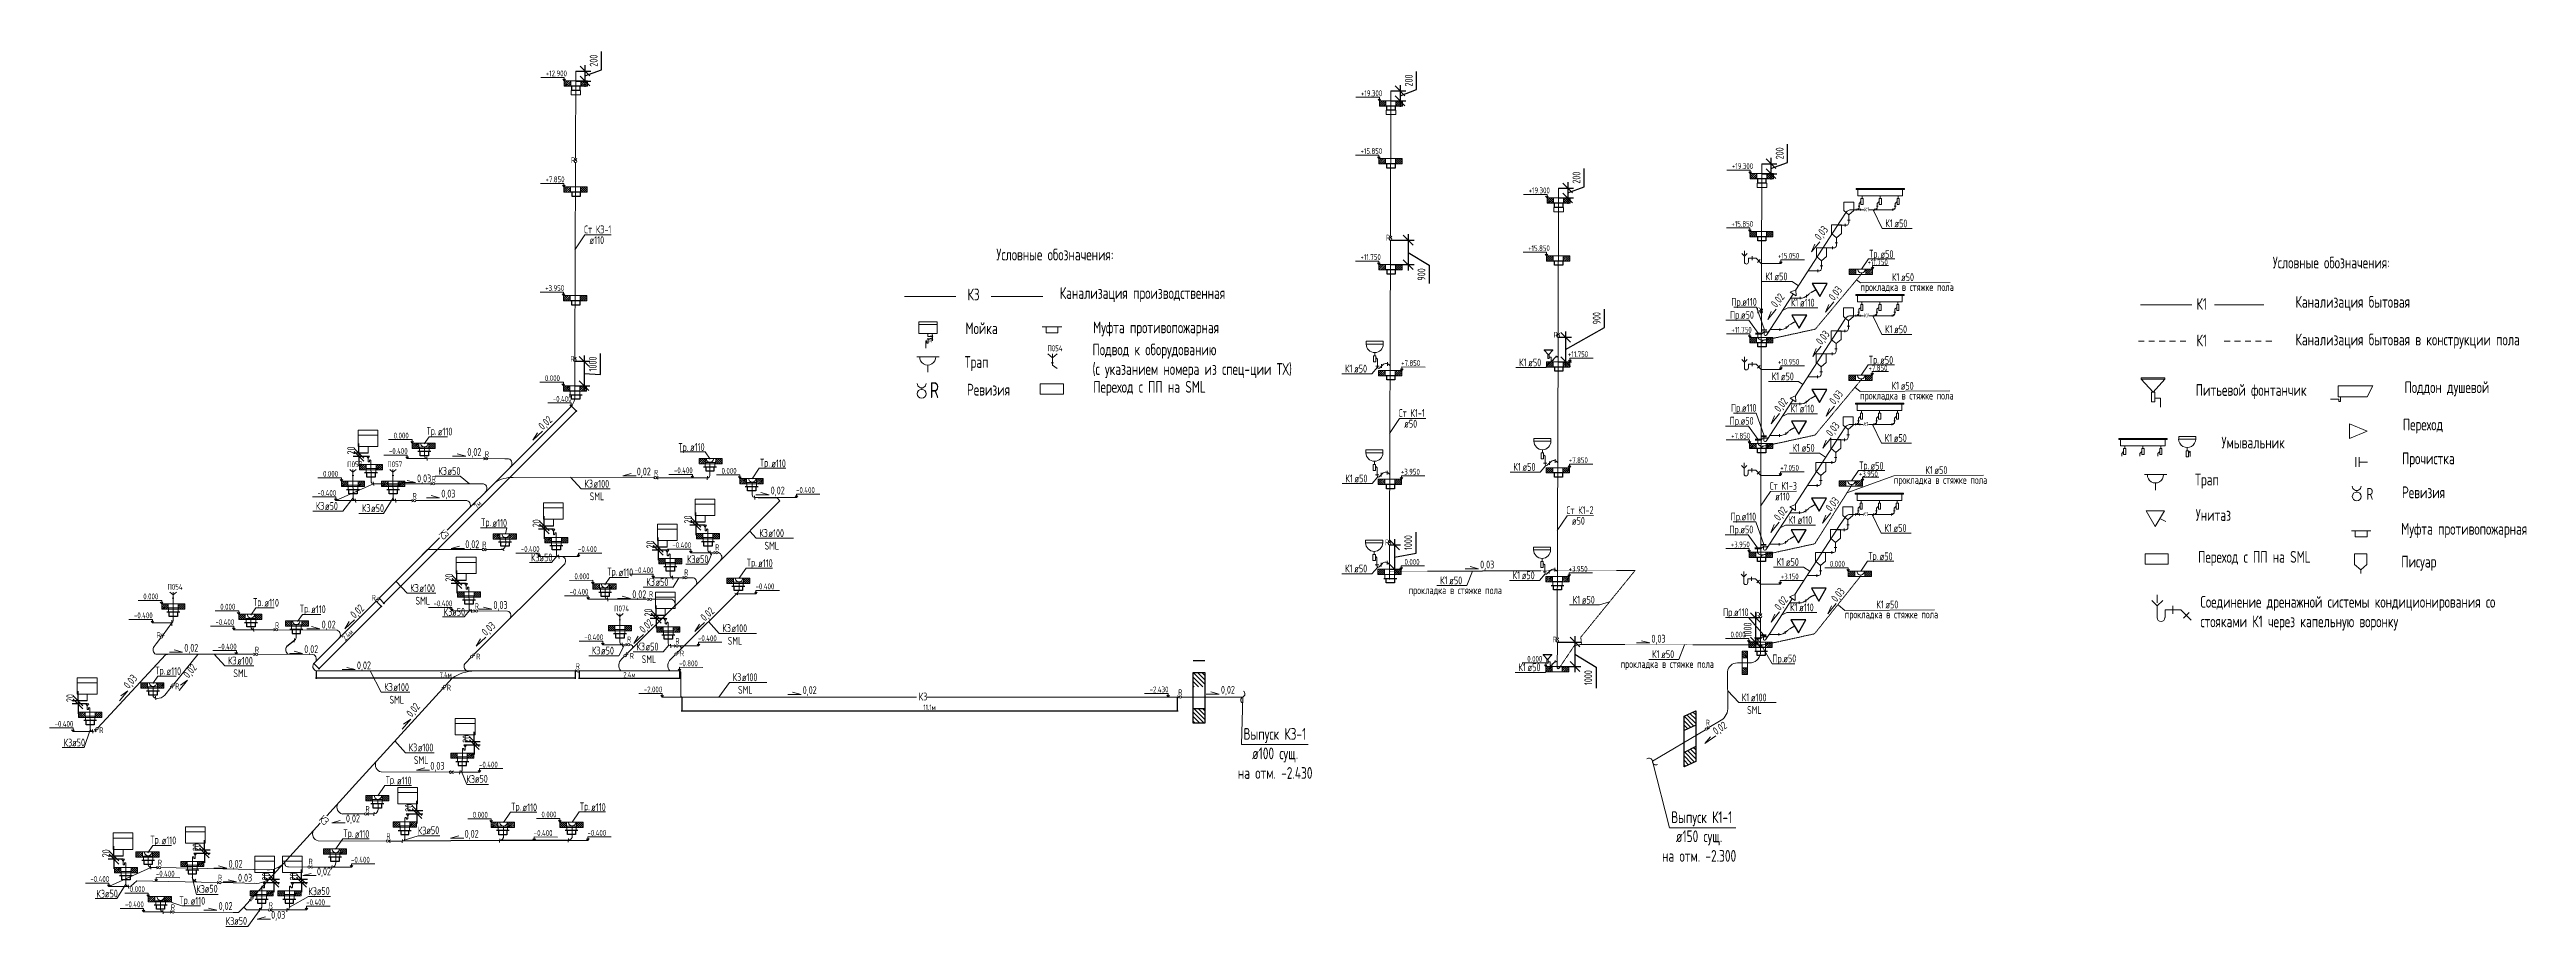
# Model space of a CAD drawing. Header units: millimetres. Extents: x -8689834 to 9419935, y -284943 to 166066.
# Drawn here: x -252235 to -189077, y -129116 to -106744 of the extents above; entities that cross this region are included whole.
import ezdxf

# ---------------------------------------------------------------- set-up
doc = ezdxf.new("R2010")
doc.units = ezdxf.units.MM
doc.header["$MEASUREMENT"] = 0
doc.linetypes.add('01_base$0$DASHED2', pattern=[0.375, 0.25, -0.125])
doc.layers.get('0').update_dxf_attribs({"color": 250, "lineweight": 9})
for name, color, linetype, lineweight in [('__Text VK', 7, 'Continuous', 30), ('_ВК-Text К1', 7, 'Continuous', 30), ('_ВК-К1', 14, 'Continuous', 40), ('_ВК-К3', 30, 'Continuous', 40), ('_ВК-переход на SML', 3, 'Continuous', 30), ('_ВК-противопожарные муфты', 1, 'Continuous', 30), ('_Санпр', 7, 'Continuous', 30), ('_Сантехника', 7, 'Continuous', 30), ('ВК_канализация', 32, 'Continuous', 30), ('тх разм', 250, 'Continuous', 9)]:
    doc.layers.add(name, color=color, linetype=linetype, lineweight=lineweight)
for name, color, linetype in [('PDF __Арматура', 7, 'Continuous'), ('PDF __ВК-В1', 5, 'Continuous'), ('PDF __ВК-переход с ПП на  SML', 3, 'Continuous'), ('PDF __ВК-противопожарные муфты', 1, 'Continuous'), ('PDF __К14', 3, 'Continuous'), ('PDF __Санпр', 7, 'Continuous'), ('PDF __Сантехника', 7, 'Continuous'), ('PDF _TEKSTBK', 7, 'Continuous'), ('АР_Кровля дорожки', 245, 'Continuous'), ('АР_Таблицы', 250, 'Continuous')]:
    doc.layers.add(name, color=color, linetype=linetype)
doc.layers.add('PDF __ВК-К1', color=7, linetype='Continuous', true_color=0xb80000)
doc.styles.add('ISOCPEUR', font='isocpeur.ttf', dxfattribs={"width": 0.7})
doc.styles.add('RomanS', font='isocpeur.ttf')
doc.styles.add('ГОСТ 2.304', font='isocpeur.ttf', dxfattribs={"width": 0.7})
doc.styles.add('ГОСТ М100', font='ARIALN.TTF')
doc.dimstyles.new('ISO-25', dxfattribs={"dimtxt": 70, "dimasz": 30, "dimexe": 50, "dimexo": 50, "dimgap": 5, "dimtad": 1, "dimdec": 0, "dimdsep": 46, "dimtxsty": 'ГОСТ М100', "dimblk": 'OBLIQUE', "dimcen": 30, "dimdle": 50, "dimadec": 0, "dimazin": 0, "dimtfac": 1, "dimtdec": 0, "dimtmove": 1, "dimatfit": 3, "dimldrblk": 'OBLIQUE', "dimfxl": 1, "dimarcsym": 0})
doc.dimstyles.new('R_50', dxfattribs={"dimtxt": 140, "dimasz": 30, "dimexe": 20, "dimexo": 0, "dimgap": 20, "dimtad": 1, "dimdec": 0, "dimrnd": 5, "dimzin": 0, "dimdsep": 46, "dimtxsty": 'ISOCPEUR', "dimblk": 'ARCHTICK', "dimcen": 50, "dimdle": 20, "dimclrd": 256, "dimclre": 256, "dimclrt": 256, "dimadec": 0, "dimazin": 0, "dimtfac": 2, "dimtdec": 0, "dimtofl": 0, "dimtmove": 1, "dimatfit": 3, "dimfxl": 1, "dimtvp": 3, "dimtolj": 1, "dimtzin": 0, "dimarcsym": 0})
doc.dimstyles.new('СПДС', dxfattribs={"dimscale": 100, "dimtxt": 2.5, "dimasz": 2.5, "dimexe": 1.5, "dimexo": 0, "dimgap": 1, "dimtad": 1, "dimdec": 0, "dimrnd": 1, "dimtxsty": 'ГОСТ 2.304', "dimblk": 'OBLIQUE', "dimcen": 2.5, "dimdle": 1.5, "dimadec": 0, "dimazin": 2, "dimtfac": 0.75, "dimtdec": 0, "dimtmove": 1, "dimatfit": 3, "dimfxl": 1, "dimtolj": 1, "dimarcsym": 1})

msp = doc.modelspace()

# ---------------------------------------------------------------- texts
at = {"layer": '__Text VK', "lineweight": 13, "style": 'RomanS', "oblique": 7, "width": 0.85}
for p in [(-205971.8, -110871.5, 0), (-205979.8, -113574.2, 0), (-205988, -116347.4, 0), (-205994.1, -118644.9, 0)]:
    msp.add_text('К1', height=98, dxfattribs=at).set_placement(p)
at = {"layer": 'АР_Таблицы', "lineweight": 13, "ltscale": 100, "char_height": 150, "width": 3718.698, "attachment_point": 4, "style": 'ISOCPEUR'}
for s, insert in [('П054', (-226790.2, -114366.3)), ('П057', (-244643.4, -117322.9, 171.1)), ('П057', (-243621.2, -117322.9, 171.1)), ('П054', (-249227.4, -120451.5)), ('П074', (-237837.6, -121004))]:
    msp.add_mtext(s, dxfattribs=dict(at, insert=insert))
at = {"layer": 'ВК_канализация', "color": 18, "ltscale": 100, "true_color": 0x000000, "style": 'ISOCPEUR'}
for s, insert, char_height, width, attachment_point, rotation in [('\\pxi-1,l1,t1,5;+12.900', (-239580, -107353.9), 150, 7500, 4, 0.041938), ('\\pxi-1,l1,t1,5;+19.300', (-218795.3, -107860.6), 150, 7500, 4, 0.041938), ('\\pxi-1,l1,t1,5;+15.850', (-218806.2, -109334.6), 150, 7500, 4, 0.041938), ('\\pxi-1,l1,t1,5;R', (-238937.9, -109564.1), 150, 7500, 4, 0.041938), ('\\pxi-1,l1,t1,5;+19.300', (-209337.5, -109717.8), 150, 7500, 4, 0.041938), ('\\pxi-1,l1,t1,5;+7.850', (-239587.8, -110056.7), 150, 7500, 4, 0.041938), ('\\pxi-1,l1,t1,5;+19.300', (-214520.5, -110338.4), 150, 7500, 4, 0.041938), ('\\pxi-1,l1,t1,5;+15.850', (-209348.5, -111191.8), 150, 7500, 4, 0.041938), ('\\pxi-1,l1,t1,5;+15.850', (-214531.5, -111812.4), 150, 7500, 4, 0.041938), ('0,03', (-207152.7, -111576.6), 200, 5891.51, 4, 51.000603), ('\\pxi-1,l1,t1,5;+11.750', (-218806.2, -112037.4), 150, 7500, 4, 0.041938), ('\\pxi-1,l1,t1,5;+15.050', (-207617.3, -112008.2), 150, 7500, 6, 359.94981), ('\\pxi-1,l1,t1,5;+11.750', (-205361.3, -112168.4), 150, 7500, 6, 359.958062), ('\\pxi-1,l1,t1,5;+3.950', (-239596, -112829.8), 150, 7500, 4, 0.041938), ('0,02', (-208264.8, -113295.6), 200, 5891.51, 4, 51.000603), ('0,03', (-206795.8, -113114.1), 200, 5891.51, 4, 51.000603), ('\\pxi-1,l1,t1,5;+11.750', (-209348.5, -113894.6), 150, 7500, 4, 0.041938), ('0,03', (-207115.4, -114244.2), 200, 5891.51, 4, 51.000603), ('\\pxi-1,l1,t1,5;R', (-238952.9, -114634.7), 150, 7500, 4, 0.041938), ('+7.850', (-217285.1, -114742.9), 150, 7500, 6, 359.618888), ('+11.750', (-213001.2, -114518), 150, 7500, 6, 359.618888), ('\\pxi-1,l1,t1,5;+10.950', (-207618.8, -114711), 150, 7500, 6, 359.94981), ('\\pxi-1,l1,t1,5;+7.850', (-205369.2, -114871.2), 150, 7500, 6, 359.958062), ('\\pxi-1,l1,t1,5;0.000', (-239602.8, -115127.3), 150, 7500, 4, 0.041938), ('\\pxi-1,l1,t1,5;R', (-229787.5, -115431.8), 403.734, 20186.686, 4, 0.041938), ('0,03', (-206775.2, -115769), 200, 5891.51, 4, 51.000603), ('0,02', (-239707.6, -116404.2), 200, 5891.51, 4, 43.058206), ('\\pxi-1,l1,t1,5;-0.400', (-239401.7, -115657.1), 150, 7500, 4, 0.041938), ('0,02', (-208180.4, -115961.5), 200, 5891.51, 4, 51.000603), ('\\pxi-1,l1,t1,5;0.000', (-243458.9, -116592.1), 150, 7500, 4, 0.041938), ('Тр.', (-235946.9, -116912.5, -78.2), 200, 5891.51, 6, 359.833015), ('\\pxi-1,l1,t1,5;ø110', (-235531, -116885.6, -78.2), 200, 7500, 6, 359.833015), ('\\pxi-1,l1,t1,5;+7.850', (-209356.9, -116597.4), 150, 7500, 4, 0.041938), ('0,03', (-206860.5, -116580.5), 200, 5891.51, 4, 51.000603), ('\\pxi-1,l1,t1,5;-0.400', (-243580.9, -116985.8), 150, 7500, 4, 0.041938), ('\\pxi-1,l1,t1,5;-0.400', (-236312.6, -117478.8, -78.2), 150, 7500, 4, 0.041938), ('\\pxi-1,l1,t1,5;0.000', (-235098.4, -117491), 150, 7500, 4, 0.041938), ('\\pxi-1,l1,t1,5;+3.950', (-217293.3, -117516.1), 150, 7500, 6, 359.618888), ('+7.850', (-213008.9, -117220.8), 150, 7500, 6, 359.618888), ('\\pxi-1,l1,t1,5;+7.050', (-207626.8, -117413.8), 150, 7500, 6, 359.94981), ('\\pxi-1,l1,t1,5;-0.400', (-245402.5, -118056.1, 171.1), 150, 7500, 4, 0.041938), ('\\pxi-1,l1,t1,5;0.000', (-245260.7, -117566.7, 171.1), 150, 7500, 4, 0.041938), ('\\pxi-1,l1,t1,5;-0.400', (-232720.4, -117981.5), 150, 7500, 6, 359.94981), ('\\pxi-1,l1,t1,5;+3.950', (-205615.1, -117567.4), 150, 7500, 6, 359.958062), ('0,02', (-208188.6, -118734.6), 200, 5891.51, 4, 51.000603), ('0,03', (-206871, -118496.1), 200, 5891.51, 4, 51.000603), ('К3', (-242256.1, -119040.4), 200, 5891.51, 4, 315), ('\\pxi-1,l1,t1,5;-0.400', (-236352, -119389.4), 150, 7500, 4, 0.041938), ('\\pxi-1,l1,t1,5;+3.950', (-209365.1, -119370.5), 150, 7500, 4, 0.041938), ('\\pxi-1,l1,t1,5;-0.400', (-240217.6, -119486.8), 150, 7500, 4, 0.041938), ('\\pxi-1,l1,t1,5;-0.400', (-238279.4, -119486.9), 150, 7500, 6, 359.94981), ('\\pxi-1,l1,t1,5;-0.400', (-237313.1, -120026.5), 150, 7500, 4, 0.041938), ('\\pxi-1,l1,t1,5;0.000', (-217300.1, -119815.3), 150, 7500, 6, 359.618888), ('\\pxi-1,l1,t1,5;+3.950', (-213017.1, -119993.9), 150, 7500, 6, 359.618888), ('\\pxi-1,l1,t1,5;0.000', (-206837.6, -119861.9), 150, 7500, 4, 0.041938), ('\\pxi-1,l1,t1,5;0.000', (-249844.6, -120695.3), 150, 7500, 4, 0.041938), ('\\pxi-1,l1,t1,5;-0.400', (-238971.6, -120576.3), 150, 7500, 4, 0.041938), ('\\pxi-1,l1,t1,5;0.000', (-238849.6, -120182.6), 150, 7500, 4, 0.041938), ('\\pxi-1,l1,t1,5;-0.400', (-233752.5, -120439.8), 150, 7500, 6, 359.94981), ('\\pxi-1,l1,t1,5;+3.150', (-207635, -120186.9), 150, 7500, 6, 359.94981), ('0,03', (-206729.4, -120806.4), 200, 5891.51, 4, 51.000603), ('\\pxi-1,l1,t1,5;-0.400', (-250081.8, -121178.7), 150, 7500, 4, 0.041938), ('\\pxi-1,l1,t1,5;0.000', (-247881.4, -120957.9), 150, 7500, 4, 0.041938), ('0,02', (-244504.8, -121212), 200, 5891.51, 4, 43.058206), ('\\pxi-1,l1,t1,5;-0.400', (-242443.2, -120874.2), 150, 7500, 4, 0.041938), ('0,02', (-235576.2, -121284.7), 200, 5891.51, 4, 43.058206), ('0,02', (-208175.1, -121020.2), 200, 5891.51, 4, 51.000603), ('\\pxi-1,l1,t1,5;-0.400', (-248003.4, -121351.6), 150, 7500, 4, 0.041938), ('0,03', (-241157.5, -121658.6), 200, 5891.51, 4, 43.058206), ('\\pxi-1,l1,t1,5;-0.400', (-238596.7, -121737.1), 150, 7500, 4, 0.041938), ('0,02', (-237135.2, -121588), 200, 5891.51, 4, 43.058206), ('\\pxi-1,l1,t1,5;-0.400', (-235221, -121763.8), 150, 7500, 6, 359.94981), ('\\pxi-1,l1,t1,5;0.000', (-209371.9, -121668), 150, 7500, 4, 0.041938), ('0,02', (-248752.4, -122747.4), 200, 5891.51, 4, 49.7066), ('\\pxi-1,l1,t1,5;-0.400', (-247941.2, -121976.7), 150, 7500, 4, 0.041938), ('-0.800', (-235704.6, -122404.7), 150, 7500, 6, 359.618888), ('\\pxi-1,l1,t1,5;0.000', (-214554.2, -122288.7), 150, 7500, 4, 0.041938), ('0,03', (-250273.6, -123017.3), 200, 5891.51, 4, 49.7066), ('\\pxi-1,l1,t1,5;-2.000', (-237081.8, -123068.9), 150, 7500, 4, 0.041938), ('\\pxi-1,l1,t1,5;-2.430', (-224182.7, -123068.9), 150, 7500, 4, 0.041938), ('0,02', (-243061.8, -123740.6), 200, 5891.51, 4, 49.7066), ('\\pxi-1,l1,t1,5;-0.400', (-252105.2, -123947), 150, 7500, 4, 0.041938), ('0,02', (-209781, -124172.8), 200, 5891.51, 4, 33.940925), ('\\pxi-1,l1,t1,5;-0.400', (-240804.5, -124986.6), 150, 7500, 6, 359.94981), ('К3', (-245317.1, -126331.2), 200, 5891.51, 4, 317.703072), ('\\pxi-1,l1,t1,5;0.000', (-241441.8, -126265), 150, 7500, 4, 0.041938), ('\\pxi-1,l1,t1,5;0.000', (-239691.4, -126257.9), 150, 7500, 4, 0.041938), ('-0.400', (-239409.2, -126731.4), 150, 7500, 6, 359.618888), ('\\pxi-1,l1,t1,5;-0.400', (-238039.3, -126725.8), 150, 7500, 6, 359.94981), ('\\pxi-1,l1,t1,5;-0.400', (-244067.9, -127412), 150, 7500, 6, 359.94981), ('\\pxi-1,l1,t1,5;-0.400', (-251191.6, -127904.6), 150, 7500, 4, 0.041938), ('\\pxi-1,l1,t1,5;0.000', (-250186.2, -128160.7), 150, 7500, 4, 0.041938), ('-0.400', (-249044.6, -127769.9), 150, 7500, 6, 359.618888), ('\\pxi-1,l1,t1,5;-0.400', (-250308.5, -128551.8), 150, 7500, 4, 0.041938), ('\\pxi-1,l1,t1,5;-0.400', (-245211.1, -128498.6), 150, 7500, 6, 359.94981)]:
    msp.add_mtext(s, dxfattribs=dict(at, insert=insert, char_height=char_height, width=width, attachment_point=attachment_point, rotation=rotation))
for s, insert, char_height, width, attachment_point in [('К1', (-205425.1, -111176.3), 200, 5891.51, 4), ('\\pxi-1,l1,t1,5;ø50', (-205191.9, -111179.5), 200, 7500, 4), ('Ст К3-1', (-238604.2, -111333.2), 200, 5891.51, 4), ('\\pxi-1,l1,t1,5;ø110', (-238463.9, -111605.6), 200, 7500, 4), ('Тр.', (-205836.1, -111980.9), 200, 5891.51, 4), ('\\pxi-1,l1,t1,5;ø50', (-205547, -111963.6), 200, 7500, 4), ('К1', (-208482.7, -112529.8), 200, 5891.51, 4), ('\\pxi-1,l1,t1,5;ø50', (-208249.6, -112532.9), 200, 7500, 4), ('прокладка в стяжке пола', (-206058.2, -112829.7), 200, 5891.51, 4), ('К1', (-205256.3, -112549), 200, 5891.51, 4), ('\\pxi-1,l1,t1,5;ø50', (-205023.1, -112552.2), 200, 7500, 4), ('\\pxi-1,l1,t1,5;Пр.ø50', (-209385.7, -113539.7), 200, 5891.51, 4), ('\\pxi-1,l1,t1,5;Пр.ø110', (-209352.5, -113210.3), 200, 5891.51, 4), ('К1', (-207832.6, -113198.8), 200, 5891.51, 4), ('\\pxi-1,l1,t1,5;ø110', (-207599.4, -113201.9), 200, 7500, 4), ('К1', (-205433.1, -113878.6), 200, 5891.51, 4), ('\\pxi-1,l1,t1,5;ø50', (-205199.9, -113881.8), 200, 7500, 4), ('К1', (-219202.8, -114882, 0), 200, 5891.51, 4), ('\\pxi-1,l1,t1,5;ø50', (-218969.6, -114885.1, 0), 200, 7500, 4), ('К1', (-214762.7, -114724.6, 0), 200, 5891.51, 4), ('\\pxi-1,l1,t1,5;ø50', (-214529.5, -114727.7, 0), 200, 7500, 4), ('Тр.', (-205844.1, -114683.7), 200, 5891.51, 4), ('\\pxi-1,l1,t1,5;ø50', (-205555, -114666.3), 200, 7500, 4), ('К1', (-208320.7, -115080.1), 200, 5891.51, 4), ('\\pxi-1,l1,t1,5;ø50', (-208087.5, -115083.2), 200, 7500, 4), ('прокладка в стяжке пола', (-206066.6, -115600), 200, 5891.51, 4), ('К1', (-205264.7, -115319.3), 200, 5891.51, 4), ('\\pxi-1,l1,t1,5;ø50', (-205031.5, -115322.5), 200, 7500, 4), ('Ст К1-1', (-217831.8, -116016.6), 200, 5891.51, 4), ('\\pxi-1,l1,t1,5;ø50', (-217691.5, -116289), 200, 7500, 4), ('\\pxi-1,l1,t1,5;Пр.ø50', (-209393.7, -116242.4), 200, 5891.51, 4), ('\\pxi-1,l1,t1,5;Пр.ø110', (-209360.5, -115913.1), 200, 5891.51, 4), ('К1', (-207840.6, -115901.5), 200, 5891.51, 4), ('\\pxi-1,l1,t1,5;ø110', (-207607.4, -115904.7), 200, 7500, 4), ('Тр.', (-242620.1, -116500.1), 200, 5891.51, 4), ('\\pxi-1,l1,t1,5;ø110', (-242332.5, -116490.8), 200, 7500, 4), ('К1', (-207790.9, -116902.6), 200, 5891.51, 4), ('\\pxi-1,l1,t1,5;ø50', (-207557.7, -116905.8), 200, 7500, 4), ('К1', (-205441.2, -116651.7), 200, 5891.51, 4), ('\\pxi-1,l1,t1,5;ø50', (-205208.1, -116654.9), 200, 7500, 4), ('К3', (-242320.3, -117495.4, 171.1), 200, 5891.51, 4), ('\\pxi-1,l1,t1,5;ø50', (-242087.1, -117498.5, 171.1), 200, 7500, 4), ('0,02', (-241581.1, -117034.3), 200, 5891.51, 4), ('0,02', (-237259.5, -117531.8), 200, 5891.51, 4), ('Тр.', (-234117.6, -117311.5), 200, 5891.51, 4), ('\\pxi-1,l1,t1,5;ø110', (-233830, -117302.2), 200, 7500, 4), ('К1', (-214908.5, -117389.2, 0), 200, 5891.51, 4), ('\\pxi-1,l1,t1,5;ø50', (-214675.3, -117392.4, 0), 200, 7500, 4), ('Тр.', (-206089.9, -117379.9), 200, 5891.51, 4), ('\\pxi-1,l1,t1,5;ø50', (-205800.8, -117362.6), 200, 7500, 4), ('К1', (-204404.2, -117470.5), 200, 5891.51, 4), ('\\pxi-1,l1,t1,5;ø50', (-204171, -117473.6), 200, 7500, 4), ('0,03', (-242862.5, -117707.3), 200, 5891.51, 4), ('0,03', (-242244.9, -118096.6), 200, 5891.51, 4), ('К3', (-238596.1, -117818.7), 200, 5891.51, 4), ('SML', (-238461.3, -118141.5), 200, 5891.51, 4), ('\\pxi-1,l1,t1,5;ø100', (-238362.9, -117821.9), 200, 7500, 4), ('0,02', (-233845.9, -118016.4), 200, 5891.51, 4), ('К1', (-219192.6, -117684.5, 0), 200, 5891.51, 4), ('\\pxi-1,l1,t1,5;ø50', (-218959.4, -117687.7, 0), 200, 7500, 4), ('Ст К1-3', (-208373.3, -117873.9), 200, 5891.51, 4), ('\\pxi-1,l1,t1,5;ø110', (-208233.1, -118146.3), 200, 7500, 4), ('прокладка в стяжке пола', (-205206.1, -117751.1), 200, 5891.51, 4), ('К3', (-245444.5, -118386.1, 171.1), 200, 5891.51, 4), ('\\pxi-1,l1,t1,5;ø50', (-245211.3, -118389.3, 171.1), 200, 7500, 4), ('К3', (-244269.4, -118442.9, 171.1), 200, 5891.51, 4), ('\\pxi-1,l1,t1,5;ø50', (-244036.3, -118446.1, 171.1), 200, 7500, 4), ('Тр.', (-241227, -118831.6), 200, 5891.51, 4), ('\\pxi-1,l1,t1,5;ø110', (-240939.5, -118822.3), 200, 7500, 4), ('Ст К1-2', (-213555.6, -118494.5), 200, 5891.51, 4), ('\\pxi-1,l1,t1,5;ø50', (-213415.4, -118766.9), 200, 7500, 4), ('\\pxi-1,l1,t1,5;Пр.ø110', (-209368.7, -118686.2), 200, 5891.51, 4), ('К1', (-207892.8, -118742.6), 200, 5891.51, 4), ('\\pxi-1,l1,t1,5;ø110', (-207659.6, -118745.8), 200, 7500, 4), ('0,02', (-241633.1, -119388), 200, 5891.51, 4), ('К3', (-234138.2, -119078.8), 200, 5891.51, 4), ('SML', (-234003.4, -119401.6), 200, 5891.51, 4), ('\\pxi-1,l1,t1,5;ø100', (-233905, -119082), 200, 7500, 4), ('\\pxi-1,l1,t1,5;Пр.ø50', (-209401.8, -119015.6), 200, 5891.51, 4), ('К1', (-205447.4, -118949.3), 200, 5891.51, 4), ('\\pxi-1,l1,t1,5;ø50', (-205214.2, -118952.4), 200, 7500, 4), ('К3', (-239959.1, -119705.4), 200, 5891.51, 4), ('\\pxi-1,l1,t1,5;ø50', (-239743.2, -119700.7), 200, 7500, 4), ('Тр.', (-238010.8, -120090.6), 200, 5891.51, 4), ('\\pxi-1,l1,t1,5;ø110', (-237723.2, -120081.3), 200, 7500, 4), ('К3', (-235979.4, -119747.8), 200, 5891.51, 4), ('\\pxi-1,l1,t1,5;ø50', (-235763.5, -119743.1), 200, 7500, 4), ('Тр.', (-234453.4, -119857.3), 200, 5891.51, 4), ('\\pxi-1,l1,t1,5;ø110', (-234165.9, -119847.9), 200, 7500, 4), ('К1', (-219199.4, -119982, 0), 200, 5891.51, 4), ('\\pxi-1,l1,t1,5;ø50', (-218966.2, -119985.2, 0), 200, 7500, 4), ('0,03', (-215756.2, -119905.8), 200, 5891.51, 4), ('К1', (-208193.2, -119814), 200, 5891.51, 4), ('\\pxi-1,l1,t1,5;ø50', (-207960, -119817.2), 200, 7500, 4), ('Тр.', (-205858.4, -119690.4), 200, 5891.51, 4), ('\\pxi-1,l1,t1,5;ø50', (-205569.3, -119673.1), 200, 7500, 4), ('К3', (-243038, -120482), 200, 5891.51, 4), ('\\pxi-1,l1,t1,5;ø100', (-242804.9, -120485.2), 200, 7500, 4), ('0,02', (-237374.5, -120663.4), 200, 5891.51, 4), ('К3', (-237018.3, -120327.3), 200, 5891.51, 4), ('\\pxi-1,l1,t1,5;ø50', (-236785.1, -120330.5), 200, 7500, 4), ('прокладка в стяжке пола', (-217578.9, -120565), 200, 5891.51, 4), ('К1', (-216776.9, -120284.3), 200, 5891.51, 4), ('\\pxi-1,l1,t1,5;ø50', (-216543.7, -120287.4), 200, 7500, 4), ('К1', (-214928.5, -120153.6, 0), 200, 5891.51, 4), ('\\pxi-1,l1,t1,5;ø50', (-214695.3, -120156.7, 0), 200, 7500, 4), ('Тр.', (-247042.5, -120865.9), 200, 5891.51, 4), ('\\pxi-1,l1,t1,5;ø110', (-246755, -120856.6), 200, 7500, 4), ('Тр.', (-245850.6, -121031.8), 200, 5891.51, 4), ('\\pxi-1,l1,t1,5;ø110', (-245563.1, -121022.5), 200, 7500, 4), ('SML', (-242903.3, -120804.8), 200, 5891.51, 4), ('К3', (-242184.8, -121092.9), 200, 5891.51, 4), ('\\pxi-1,l1,t1,5;ø50', (-241968.8, -121088.1), 200, 7500, 4), ('0,03', (-240916.2, -120938.2), 200, 5891.51, 4), ('К1', (-213396, -120779.5, 0), 200, 5891.51, 4), ('\\pxi-1,l1,t1,5;ø50', (-213162.8, -120782.6, 0), 200, 7500, 4), ('\\pxi-1,l1,t1,5;Пр.ø110', (-209561.9, -121126), 200, 5891.51, 4), ('К1', (-207854.9, -120972.2), 200, 5891.51, 4), ('\\pxi-1,l1,t1,5;ø110', (-207621.7, -120975.4), 200, 7500, 4), ('прокладка в стяжке пола', (-206457.1, -121180.8), 200, 5891.51, 4), ('К1', (-205655.1, -120900.1), 200, 5891.51, 4), ('\\pxi-1,l1,t1,5;ø50', (-205421.9, -120903.2), 200, 7500, 4), ('0,02', (-245296, -121436.9), 200, 5891.51, 4), ('К3', (-237270.4, -121973.3), 200, 5891.51, 4), ('\\pxi-1,l1,t1,5;ø50', (-237037.2, -121976.5), 200, 7500, 4), ('К3', (-235077.6, -121504.2), 200, 5891.51, 4), ('SML', (-234942.8, -121826.9), 200, 5891.51, 4), ('\\pxi-1,l1,t1,5;ø100', (-234844.4, -121507.4), 200, 7500, 4), ('0,03', (-211388.5, -121797.2), 200, 5891.51, 4), ('Тр.', (-249538, -122611.3), 200, 5891.51, 4), ('\\pxi-1,l1,t1,5;ø110', (-249250.5, -122602), 200, 7500, 4), ('0,02', (-248798.2, -122029.9), 200, 5891.51, 4), ('К3', (-247681.9, -122332.4), 200, 5891.51, 4), ('\\pxi-1,l1,t1,5;ø100', (-247448.7, -122335.6), 200, 7500, 4), ('0,02', (-245739.6, -122064.6), 200, 5891.51, 4), ('0,02', (-244395.9, -122476.5), 200, 5891.51, 4), ('К3', (-238405.8, -122075.7), 200, 5891.51, 4), ('\\pxi-1,l1,t1,5;ø50', (-238172.6, -122078.8), 200, 7500, 4), ('SML', (-237135.6, -122296.1), 200, 5891.51, 4), ('К1', (-214779.6, -122501, 0), 200, 5891.51, 4), ('\\pxi-1,l1,t1,5;ø50', (-214546.4, -122504.2, 0), 200, 7500, 4), ('прокладка в стяжке пола', (-212173.4, -122446.7), 200, 5891.51, 4), ('К1', (-211371.5, -122166), 200, 5891.51, 4), ('\\pxi-1,l1,t1,5;ø50', (-211138.3, -122169.2), 200, 7500, 4), ('\\pxi-1,l1,t1,5;Пр.ø50', (-208306.2, -122305.1), 200, 5891.51, 4), ('SML', (-247547.2, -122655.2), 200, 5891.51, 4), ('К3', (-243701, -123007.2), 200, 5891.51, 4), ('\\pxi-1,l1,t1,5;ø100', (-243467.9, -123010.3), 200, 7500, 4), ('К3', (-234815, -122755.3), 200, 5891.51, 4), ('SML', (-234680.2, -123078), 200, 5891.51, 4), ('\\pxi-1,l1,t1,5;ø100', (-234581.8, -122758.4), 200, 7500, 4), ('0,02', (-233030.6, -123109.2), 200, 5891.51, 4), ('К3', (-230072.4, -123251.5), 200, 5891.51, 4), ('0,02', (-222365.2, -123099.5), 200, 5891.51, 4), ('SML', (-243566.3, -123329.9), 200, 5891.51, 4), ('К1', (-209084.4, -123269.9), 200, 5891.51, 4), ('SML', (-208949.6, -123592.6), 200, 5891.51, 4), ('\\pxi-1,l1,t1,5;ø100', (-208851.2, -123273), 200, 7500, 4), ('К3', (-251875.7, -124426.1), 200, 5891.51, 4), ('\\pxi-1,l1,t1,5;ø50', (-251659.7, -124421.3), 200, 7500, 4), ('Выпуск К3-1', (-221789.3, -124244.2), 300, 5891.51, 4), ('К3', (-243078.3, -124547.6), 200, 5891.51, 4), ('SML', (-242943.6, -124870.3), 200, 5891.51, 4), ('\\pxi-1,l1,t1,5;ø100', (-242845.1, -124550.7), 200, 7500, 4), ('0,03', (-242523.8, -125040.5), 200, 5891.51, 4), ('Тр.', (-243662, -125403.7), 200, 5891.51, 4), ('\\pxi-1,l1,t1,5;ø110', (-243374.5, -125394.4), 200, 7500, 4), ('К3', (-241385.2, -125356.1), 200, 5891.51, 6), ('\\pxi-1,l1,t1,5;ø50', (-241060.1, -125347.2), 200, 7500, 6), ('0,02', (-244676.3, -126381.4), 200, 5891.51, 4), ('Тр.', (-240461, -126085.6), 200, 5891.51, 4), ('\\pxi-1,l1,t1,5;ø110', (-240173.5, -126076.3), 200, 7500, 4), ('Тр.', (-238710.5, -126078.4), 200, 5891.51, 4), ('\\pxi-1,l1,t1,5;ø110', (-238423, -126069.1), 200, 7500, 4), ('Выпуск К1-1', (-210883.2, -126367.7), 300, 5891.51, 4), ('Тр.', (-249662.5, -126928.5), 200, 5891.51, 4), ('\\pxi-1,l1,t1,5;ø110', (-249375, -126919.2), 200, 7500, 4), ('Тр.', (-244739.1, -126764.6), 200, 5891.51, 4), ('\\pxi-1,l1,t1,5;ø110', (-244451.6, -126755.3), 200, 7500, 4), ('К3', (-242623.8, -126670.2), 200, 5891.51, 6), ('\\pxi-1,l1,t1,5;ø50', (-242298.7, -126661.4), 200, 7500, 6), ('0,02', (-241650.2, -126774.7), 200, 5891.51, 4), ('0,02', (-247668.9, -127540.1), 200, 5891.51, 4), ('К3', (-251039.1, -128280.1), 200, 5891.51, 4), ('\\pxi-1,l1,t1,5;ø50', (-250823.1, -128275.4), 200, 7500, 4), ('К3', (-248273.1, -128161.1), 200, 5891.51, 6), ('\\pxi-1,l1,t1,5;ø50', (-247947.9, -128152.3), 200, 7500, 6), ('0,03', (-247428.1, -127894.3), 200, 5891.51, 4), ('К3', (-245415.9, -128218), 200, 5891.51, 6), ('0,02', (-245415.4, -127732.3), 200, 5891.51, 4), ('\\pxi-1,l1,t1,5;ø50', (-245090.7, -128209.2), 200, 7500, 6), ('Тр.', (-248923.1, -128470.2), 200, 5891.51, 4), ('\\pxi-1,l1,t1,5;ø110', (-248635.6, -128460.9), 200, 7500, 4), ('0,02', (-247923.8, -128616.2), 200, 5891.51, 4), ('0,03', (-246583.3, -128841.6), 200, 5891.51, 4), ('К3', (-247524, -128978.8), 200, 5891.51, 6), ('\\pxi-1,l1,t1,5;ø50', (-247198.8, -128970), 200, 7500, 6)]:
    msp.add_mtext(s, dxfattribs=dict(at, insert=insert, char_height=char_height, width=width, attachment_point=attachment_point))
at = {"layer": 'ВК_канализация', "color": 7, "ltscale": 100, "char_height": 150, "width": 7500, "attachment_point": 4, "rotation": 0.041938, "style": 'ISOCPEUR'}
for insert in [(-218156.4, -111544.7), (-208699.8, -113402), (-213882.5, -114022.6), (-241133.4, -117064.9), (-236818.7, -117540.8, -78.2), (-242976.1, -118131.9), (-242489.7, -117698.8), (-241200.9, -119370.8), (-235261, -119442.7), (-218180.5, -119318.2), (-236949.9, -120635.4), (-236052.6, -120082.8), (-244019.5, -120730.6), (-241393.3, -120945), (-208722.1, -121175.4), (-249501.8, -121679.8), (-246483.2, -121429.7), (-237507, -121793.2), (-236274.8, -121832.9), (-213904.4, -121796), (-246996.6, -122055.1), (-241354.1, -122229.3), (-238818.3, -122472.9), (-237439, -122216.1), (-236159.5, -122151.8), (-249030.5, -122989.4), (-242104.5, -123023.7), (-223453.8, -123140.8), (-250967.6, -124108.4), (-210003.8, -123916.4), (-244177.8, -126116.5), (-243646.3, -126810), (-249471.1, -127487.4), (-245628.7, -127458.9), (-247937.5, -127871), (-249140.4, -128627.2), (-246644, -128571.4)]:
    msp.add_mtext('\\pxi-1,l1,t1,5;R', dxfattribs=dict(at, insert=insert))
at = {"layer": 'ВК_канализация', "color": 18, "lineweight": 13, "ltscale": 100, "true_color": 0x000000, "char_height": 300, "attachment_point": 4, "style": 'ISOCPEUR'}
for s, insert, width in [('Условные обозначения:', (-228091.7, -111973.8), 5891.51), ('Условные обозначения:', (-195545.3, -112179.1), 5891.51), ('К3', (-228827.3, -112994), 3718.698), ('Канализация производственная', (-226474.6, -112996.8), 6956.356), ('Канализация бытовая', (-194965.8, -113221.2), 5891.51), ('Муфта противопожарная', (-225626, -113873.5), 8368.311), ('К1', (-197490.2, -113235.2), 3718.698), ('Мойка', (-228879.4, -113854.7), 8368.311), ('Подвод к оборудованию\\P(с указанием номера из спец-ции ТХ)', (-225640.7, -114686.3), 8368.311), ('К1', (-197490.2, -114165.5), 3718.698), ('Канализация бытовая в конструкции пола', (-194965.8, -114182.7), 5891.51), ('Трап', (-228899.4, -114755.8), 8368.311), ('Ревизия', (-228841.3, -115421.4), 8368.311), ('Переход с ПП на SML', (-225621.1, -115389.2), 8368.311), ('Питьевой фонтанчик', (-197510, -115469.4), 8368.311), ('Поддон душевой', (-192186.1, -115399.3), 8368.311), ('Переход', (-192228.4, -116350.2), 8368.311), ('Умывальник', (-196852.8, -116771), 8368.311), ('Прочистка', (-192249.5, -117216.5), 8368.311), ('Трап', (-197525.6, -117755), 8368.311), ('R', (-193156.5, -118079.2), 8368.311), ('Ревизия', (-192249.5, -118040.6), 8368.311), ('Унитаз', (-197510.3, -118617.9), 8368.311), ('Муфта противопожарная', (-192270.7, -119012.6), 8368.311), ('Переход с ПП на SML', (-197448.9, -119727.3), 8368.311), ('Писуар', (-192267.8, -119848.9), 8368.311), ('Соединение дренажной системы кондиционирования со стояками К1 через капельную воронку', (-197391.5, -121124), 8368.311), ('\\pxi-1,l1,qc,t1,5;ø100 сущ.\\P\\pi0,l0,tz;на отм. -2.430', (-222035.8, -124949.2), 2105.202), ('\\pxi-1,l1,qc,t1,5;ø150 сущ.\\Pна отм. -2.300', (-211165.2, -127064.4), 1985.55)]:
    msp.add_mtext(s, dxfattribs=dict(at, insert=insert, width=width))

# ---------------------------------------------------------------- blocks, each defined once
blk = doc.blocks.new('Протв_муфта')
at = {"layer": '_ВК-противопожарные муфты', "ltscale": 200, "transparency": 33554687}
for p, q in [((-205635, 240869), (-206106, 240869)), ((-206021, 240719), (-206021, 240869)), ((-205721, 240719), (-206021, 240719)), ((-205721, 240869), (-205721, 240719))]:
    blk.add_line(p, q, dxfattribs=at)
blk = doc.blocks.new('_Oblique')
at = {"color": 0, "linetype": 'ByBlock', "lineweight": -2}
blk.add_line((-0.5, -0.5), (0.5, 0.5), dxfattribs=at)
blk = doc.blocks.new('*D2146')
at = {"layer": 'тх разм', "color": 0, "lineweight": -2, "ltscale": 100, "transparency": 16777216}
for p, q in [((-236534, -121178), (-236917, -121178)), ((-236534, -121256), (-236917, -121256)), ((-236767, -121178), (-236767, -120928)), ((-236767, -121178), (-236767, -121256)), ((-236767, -121256), (-236767, -121506))]:
    blk.add_line(p, q, dxfattribs=at)
at = {"layer": 'тх разм', "color": 0, "lineweight": -2, "ltscale": 100, "transparency": 16777216, "xscale": 250, "yscale": 250, "zscale": 250}
for p, rotation in [((-236767, -121178), 270), ((-236767, -121256), 90)]:
    blk.add_blockref('_Oblique', p, dxfattribs=dict(at, rotation=rotation))
at = {"layer": 'тх разм', "color": 0, "lineweight": 13, "ltscale": 100, "transparency": 16777216, "insert": (-236967, -121107), "char_height": 250, "attachment_point": 5, "rotation": 90, "style": 'ГОСТ 2.304'}
blk.add_mtext('\\A1;{\\H0.8x;20}', dxfattribs=at)
blk = doc.blocks.new('*D2147')
at = {"layer": 'тх разм', "color": 0, "lineweight": -2, "ltscale": 100, "transparency": 16777216}
for p, q in [((-236715, -119440), (-236715, -119190)), ((-236482, -119440), (-236865, -119440)), ((-236482, -119518), (-236865, -119518)), ((-236715, -119440), (-236715, -119518)), ((-236715, -119518), (-236715, -119768))]:
    blk.add_line(p, q, dxfattribs=at)
at = {"layer": 'тх разм', "color": 0, "lineweight": -2, "ltscale": 100, "transparency": 16777216, "xscale": 250, "yscale": 250, "zscale": 250}
for p, rotation in [((-236715, -119440), 270), ((-236715, -119518), 90)]:
    blk.add_blockref('_Oblique', p, dxfattribs=dict(at, rotation=rotation))
at = {"layer": 'тх разм', "color": 0, "lineweight": 13, "ltscale": 100, "transparency": 16777216, "insert": (-236915, -119369), "char_height": 250, "attachment_point": 5, "rotation": 90, "style": 'ГОСТ 2.304'}
blk.add_mtext('\\A1;{\\H0.8x;20}', dxfattribs=at)
blk = doc.blocks.new('*D2148')
at = {"layer": 'тх разм', "color": 0, "lineweight": -2, "ltscale": 100, "transparency": 16777216}
for p, q in [((-235754, -118803), (-235754, -118553)), ((-235521, -118803), (-235904, -118803)), ((-235521, -118881), (-235904, -118881)), ((-235754, -118803), (-235754, -118881)), ((-235754, -118881), (-235754, -119131))]:
    blk.add_line(p, q, dxfattribs=at)
at = {"layer": 'тх разм', "color": 0, "lineweight": -2, "ltscale": 100, "transparency": 16777216, "xscale": 250, "yscale": 250, "zscale": 250}
for p, rotation in [((-235754, -118803), 270), ((-235754, -118881), 90)]:
    blk.add_blockref('_Oblique', p, dxfattribs=dict(at, rotation=rotation))
at = {"layer": 'тх разм', "color": 0, "lineweight": 13, "ltscale": 100, "transparency": 16777216, "insert": (-235954, -118731), "char_height": 250, "attachment_point": 5, "rotation": 90, "style": 'ГОСТ 2.304'}
blk.add_mtext('\\A1;{\\H0.8x;20}', dxfattribs=at)
blk = doc.blocks.new('*D2149')
at = {"layer": 'тх разм', "color": 0, "lineweight": -2, "ltscale": 100, "transparency": 16777216}
for p, q in [((-239619, -118900), (-239619, -118650)), ((-239386, -118900), (-239769, -118900)), ((-239386, -118978), (-239769, -118978)), ((-239619, -118900), (-239619, -118978)), ((-239619, -118978), (-239619, -119228))]:
    blk.add_line(p, q, dxfattribs=at)
at = {"layer": 'тх разм', "color": 0, "lineweight": -2, "ltscale": 100, "transparency": 16777216, "xscale": 250, "yscale": 250, "zscale": 250}
for p, rotation in [((-239619, -118900), 270), ((-239619, -118978), 90)]:
    blk.add_blockref('_Oblique', p, dxfattribs=dict(at, rotation=rotation))
at = {"layer": 'тх разм', "color": 0, "lineweight": 13, "ltscale": 100, "transparency": 16777216, "insert": (-239819, -118829), "char_height": 250, "attachment_point": 5, "rotation": 90, "style": 'ГОСТ 2.304'}
blk.add_mtext('\\A1;{\\H0.8x;20}', dxfattribs=at)
blk = doc.blocks.new('*D2150')
at = {"layer": 'тх разм', "color": 0, "lineweight": -2, "ltscale": 100, "transparency": 16777216}
for p, q in [((-241612, -120287), (-241995, -120287)), ((-241612, -120366), (-241995, -120366)), ((-241845, -120287), (-241845, -120037)), ((-241845, -120287), (-241845, -120366)), ((-241845, -120366), (-241845, -120616))]:
    blk.add_line(p, q, dxfattribs=at)
at = {"layer": 'тх разм', "color": 0, "lineweight": -2, "ltscale": 100, "transparency": 16777216, "xscale": 250, "yscale": 250, "zscale": 250}
for p, rotation in [((-241845, -120287), 270), ((-241845, -120366), 90)]:
    blk.add_blockref('_Oblique', p, dxfattribs=dict(at, rotation=rotation))
at = {"layer": 'тх разм', "color": 0, "lineweight": 13, "ltscale": 100, "transparency": 16777216, "insert": (-242045, -120216), "char_height": 250, "attachment_point": 5, "rotation": 90, "style": 'ГОСТ 2.304'}
blk.add_mtext('\\A1;{\\H0.8x;20}', dxfattribs=at)
blk = doc.blocks.new('*D2151')
at = {"layer": 'тх разм', "color": 0, "lineweight": -2, "ltscale": 100, "transparency": 16777216}
for p, q in [((-251507, -123360), (-251507, -123110)), ((-251274, -123360), (-251657, -123360)), ((-251274, -123439), (-251657, -123439)), ((-251507, -123360), (-251507, -123439)), ((-251507, -123439), (-251507, -123689))]:
    blk.add_line(p, q, dxfattribs=at)
at = {"layer": 'тх разм', "color": 0, "lineweight": -2, "ltscale": 100, "transparency": 16777216, "xscale": 250, "yscale": 250, "zscale": 250}
for p, rotation in [((-251507, -123360), 270), ((-251507, -123439), 90)]:
    blk.add_blockref('_Oblique', p, dxfattribs=dict(at, rotation=rotation))
at = {"layer": 'тх разм', "color": 0, "lineweight": 13, "ltscale": 100, "transparency": 16777216, "insert": (-251707, -123289), "char_height": 250, "attachment_point": 5, "rotation": 90, "style": 'ГОСТ 2.304'}
blk.add_mtext('\\A1;{\\H0.8x;20}', dxfattribs=at)
blk = doc.blocks.new('*D2152')
at = {"layer": 'тх разм', "color": 0, "lineweight": -2, "ltscale": 100, "transparency": 16777216}
for p, q in [((-244345, -117043, 0), (-244345, -116793, 0)), ((-244112, -117043, 0), (-244495, -117043, 0)), ((-244112, -117122, 0), (-244495, -117122, 0)), ((-244345, -117043, 0), (-244345, -117122, 0)), ((-244345, -117122, 0), (-244345, -117372, 0))]:
    blk.add_line(p, q, dxfattribs=at)
at = {"layer": 'тх разм', "color": 0, "lineweight": -2, "ltscale": 100, "transparency": 16777216, "xscale": 250, "yscale": 250, "zscale": 250}
for p, rotation in [((-244345, -117043, 0), 270), ((-244345, -117122, 0), 90)]:
    blk.add_blockref('_Oblique', p, dxfattribs=dict(at, rotation=rotation))
at = {"layer": 'тх разм', "color": 0, "lineweight": 13, "ltscale": 100, "transparency": 16777216, "insert": (-244545, -116972, 0), "char_height": 250, "attachment_point": 5, "rotation": 90, "style": 'ГОСТ 2.304'}
blk.add_mtext('\\A1;{\\H0.8x;20}', dxfattribs=at)
blk = doc.blocks.new('*D2153')
at = {"layer": 'тх разм', "color": 0, "lineweight": -2, "ltscale": 100, "transparency": 16777216}
for p, q in [((-241636, -124400), (-241253, -124400)), ((-241403, -124400), (-241403, -124150)), ((-241403, -124400), (-241403, -124478)), ((-241636, -124478), (-241253, -124478)), ((-241403, -124478), (-241403, -124728))]:
    blk.add_line(p, q, dxfattribs=at)
at = {"layer": 'тх разм', "color": 0, "lineweight": -2, "ltscale": 100, "transparency": 16777216, "xscale": 250, "yscale": 250, "zscale": 250}
for p, rotation in [((-241403, -124400), 270), ((-241403, -124478), 90)]:
    blk.add_blockref('_Oblique', p, dxfattribs=dict(at, rotation=rotation))
at = {"layer": 'тх разм', "color": 0, "lineweight": 13, "ltscale": 100, "transparency": 16777216, "insert": (-241603, -124329), "char_height": 250, "attachment_point": 5, "rotation": 90, "style": 'ГОСТ 2.304'}
blk.add_mtext('\\A1;{\\H0.8x;20}', dxfattribs=at)
blk = doc.blocks.new('*D2154')
at = {"layer": 'тх разм', "color": 0, "lineweight": -2, "ltscale": 100, "transparency": 16777216}
for p, q in [((-243100, -126160), (-242717, -126160)), ((-243100, -126238), (-242717, -126238)), ((-242867, -126160), (-242867, -125910)), ((-242867, -126160), (-242867, -126238)), ((-242867, -126238), (-242867, -126488))]:
    blk.add_line(p, q, dxfattribs=at)
at = {"layer": 'тх разм', "color": 0, "lineweight": -2, "ltscale": 100, "transparency": 16777216, "xscale": 250, "yscale": 250, "zscale": 250}
for p, rotation in [((-242867, -126160), 270), ((-242867, -126238), 90)]:
    blk.add_blockref('_Oblique', p, dxfattribs=dict(at, rotation=rotation))
at = {"layer": 'тх разм', "color": 0, "lineweight": 13, "ltscale": 100, "transparency": 16777216, "insert": (-243067, -126088), "char_height": 250, "attachment_point": 5, "rotation": 90, "style": 'ГОСТ 2.304'}
blk.add_mtext('\\A1;{\\H0.8x;20}', dxfattribs=at)
blk = doc.blocks.new('*D2155')
at = {"layer": 'тх разм', "color": 0, "lineweight": -2, "ltscale": 100, "transparency": 16777216}
for p, q in [((-246042, -127912), (-245659, -127912)), ((-246042, -127990), (-245659, -127990)), ((-245809, -127912), (-245809, -127662)), ((-245809, -127912), (-245809, -127990)), ((-245809, -127990), (-245809, -128240))]:
    blk.add_line(p, q, dxfattribs=at)
at = {"layer": 'тх разм', "color": 0, "lineweight": -2, "ltscale": 100, "transparency": 16777216, "xscale": 250, "yscale": 250, "zscale": 250}
for p, rotation in [((-245809, -127912), 270), ((-245809, -127990), 90)]:
    blk.add_blockref('_Oblique', p, dxfattribs=dict(at, rotation=rotation))
at = {"layer": 'тх разм', "color": 0, "lineweight": 13, "ltscale": 100, "transparency": 16777216, "insert": (-246009, -127840), "char_height": 250, "attachment_point": 5, "rotation": 90, "style": 'ГОСТ 2.304'}
blk.add_mtext('\\A1;{\\H0.8x;20}', dxfattribs=at)
blk = doc.blocks.new('*D2156')
at = {"layer": 'тх разм', "color": 0, "lineweight": -2, "ltscale": 100, "transparency": 16777216}
for p, q in [((-246750, -127912), (-246367, -127912)), ((-246750, -127990), (-246367, -127990)), ((-246517, -127912), (-246517, -127662)), ((-246517, -127912), (-246517, -127990)), ((-246517, -127990), (-246517, -128240))]:
    blk.add_line(p, q, dxfattribs=at)
at = {"layer": 'тх разм', "color": 0, "lineweight": -2, "ltscale": 100, "transparency": 16777216, "xscale": 250, "yscale": 250, "zscale": 250}
for p, rotation in [((-246517, -127912), 270), ((-246517, -127990), 90)]:
    blk.add_blockref('_Oblique', p, dxfattribs=dict(at, rotation=rotation))
at = {"layer": 'тх разм', "color": 0, "lineweight": 13, "ltscale": 100, "transparency": 16777216, "insert": (-246717, -127841), "char_height": 250, "attachment_point": 5, "rotation": 90, "style": 'ГОСТ 2.304'}
blk.add_mtext('\\A1;{\\H0.8x;20}', dxfattribs=at)
blk = doc.blocks.new('*D2157')
at = {"layer": 'тх разм', "color": 0, "lineweight": -2, "ltscale": 100, "transparency": 16777216}
for p, q in [((-250360, -127320), (-250743, -127320)), ((-250360, -127399), (-250743, -127399)), ((-250593, -127320), (-250593, -127070)), ((-250593, -127320), (-250593, -127399)), ((-250593, -127399), (-250593, -127649))]:
    blk.add_line(p, q, dxfattribs=at)
at = {"layer": 'тх разм', "color": 0, "lineweight": -2, "ltscale": 100, "transparency": 16777216, "xscale": 250, "yscale": 250, "zscale": 250}
for p, rotation in [((-250593, -127320), 270), ((-250593, -127399), 90)]:
    blk.add_blockref('_Oblique', p, dxfattribs=dict(at, rotation=rotation))
at = {"layer": 'тх разм', "color": 0, "lineweight": 13, "ltscale": 100, "transparency": 16777216, "insert": (-250793, -127249), "char_height": 250, "attachment_point": 5, "rotation": 90, "style": 'ГОСТ 2.304'}
blk.add_mtext('\\A1;{\\H0.8x;20}', dxfattribs=at)
blk = doc.blocks.new('*D2158')
at = {"layer": 'тх разм', "color": 0, "lineweight": -2, "ltscale": 100, "transparency": 16777216}
for p, q in [((-248285, -127163), (-248285, -126913)), ((-248518, -127163), (-248135, -127163)), ((-248518, -127242), (-248135, -127242)), ((-248285, -127163), (-248285, -127242)), ((-248285, -127242), (-248285, -127492))]:
    blk.add_line(p, q, dxfattribs=at)
at = {"layer": 'тх разм', "color": 0, "lineweight": -2, "ltscale": 100, "transparency": 16777216, "xscale": 250, "yscale": 250, "zscale": 250}
for p, rotation in [((-248285, -127163), 270), ((-248285, -127242), 90)]:
    blk.add_blockref('_Oblique', p, dxfattribs=dict(at, rotation=rotation))
at = {"layer": 'тх разм', "color": 0, "lineweight": 13, "ltscale": 100, "transparency": 16777216, "insert": (-248485, -127092), "char_height": 250, "attachment_point": 5, "rotation": 90, "style": 'ГОСТ 2.304'}
blk.add_mtext('\\A1;{\\H0.8x;20}', dxfattribs=at)
blk = doc.blocks.new('*D2159')
at = {"layer": 'тх разм', "color": 0, "lineweight": -2, "ltscale": 100, "transparency": 16777216}
for p, q in [((-238814, -107292), (-238432, -107292)), ((-238582, -107142), (-238582, -107697)), ((-238582, -107419), (-238160, -107261)), ((-238160, -107261), (-238160, -106795)), ((-238815, -107547), (-238432, -107547))]:
    blk.add_line(p, q, dxfattribs=at)
at = {"layer": 'тх разм', "color": 0, "lineweight": -2, "ltscale": 100, "transparency": 16777216, "xscale": 250, "yscale": 250, "zscale": 250}
for p, rotation in [((-238582, -107292), 90), ((-238582, -107547), 270)]:
    blk.add_blockref('_Oblique', p, dxfattribs=dict(at, rotation=rotation))
at = {"layer": 'тх разм', "color": 0, "lineweight": 13, "ltscale": 100, "transparency": 16777216, "insert": (-238360, -107028), "char_height": 250, "attachment_point": 5, "rotation": 90, "style": 'ГОСТ 2.304'}
blk.add_mtext('\\A1;{\\H0.8x;200}', dxfattribs=at)
blk = doc.blocks.new('*D2160')
at = {"layer": 'тх разм', "color": 0, "lineweight": -2, "ltscale": 100, "transparency": 16777216}
for p, q in [((-238836, -114698), (-238455, -114698)), ((-238605, -114548), (-238605, -115470)), ((-238183, -115034), (-238183, -114498)), ((-238838, -115320), (-238455, -115320)), ((-238605, -115009), (-238183, -115034))]:
    blk.add_line(p, q, dxfattribs=at)
at = {"layer": 'тх разм', "color": 0, "lineweight": -2, "ltscale": 100, "transparency": 16777216, "xscale": 250, "yscale": 250, "zscale": 250}
for p, rotation in [((-238605, -114698), 90), ((-238605, -115320), 270)]:
    blk.add_blockref('_Oblique', p, dxfattribs=dict(at, rotation=rotation))
at = {"layer": 'тх разм', "color": 0, "lineweight": 13, "ltscale": 100, "transparency": 16777216, "insert": (-238383, -114766), "char_height": 250, "attachment_point": 5, "rotation": 90, "style": 'ГОСТ 2.304'}
blk.add_mtext('\\A1;{\\H0.8x;1000}', dxfattribs=at)
blk = doc.blocks.new('*D2169')
at = {"layer": 'АР_Кровля дорожки', "color": 0, "lineweight": -2, "ltscale": 500, "transparency": 16777216}
for p, q in [((-229760, -114067), (-229781, -114067)), ((-229760, -114123), (-229781, -114123)), ((-229731, -114017), (-229731, -114173))]:
    blk.add_line(p, q, dxfattribs=at)
at = {"layer": 'АР_Кровля дорожки', "color": 0, "lineweight": -2, "ltscale": 500, "transparency": 16777216, "xscale": 30, "yscale": 30, "zscale": 30}
for p, rotation in [((-229731, -114067), 90), ((-229731, -114123), 270)]:
    blk.add_blockref('_Oblique', p, dxfattribs=dict(at, rotation=rotation))
at = {"layer": 'АР_Кровля дорожки', "color": 0, "lineweight": 13, "ltscale": 500, "transparency": 16777216, "insert": (-229771, -114173), "char_height": 70, "attachment_point": 5, "rotation": 90, "style": 'ГОСТ М100'}
blk.add_mtext('{\\fГОСТ тип А|b0|i0|c0|p34;20}', dxfattribs=at)
blk = doc.blocks.new('*D2170')
at = {"layer": 'тх разм', "color": 0, "lineweight": -2, "ltscale": 100, "transparency": 16777216}
for p, q in [((-208605, -121239), (-208885, -121239)), ((-208735, -121089), (-208735, -122011)), ((-208607, -121861), (-208885, -121861))]:
    blk.add_line(p, q, dxfattribs=at)
at = {"layer": 'тх разм', "color": 0, "lineweight": -2, "ltscale": 100, "transparency": 16777216, "xscale": 250, "yscale": 250, "zscale": 250}
for p, rotation in [((-208735, -121239), 90), ((-208735, -121861), 270)]:
    blk.add_blockref('_Oblique', p, dxfattribs=dict(at, rotation=rotation))
at = {"layer": 'тх разм', "color": 0, "lineweight": 13, "ltscale": 100, "transparency": 16777216, "insert": (-208935, -121550), "char_height": 250, "attachment_point": 5, "rotation": 90, "style": 'ГОСТ 2.304'}
blk.add_mtext('\\A1;{\\H0.8x;1000}', dxfattribs=at)
blk = doc.blocks.new('*D2171')
at = {"layer": 'тх разм', "color": 0, "lineweight": -2, "ltscale": 100, "transparency": 16777216}
for p, q in [((-213788, -121860), (-213189, -121860)), ((-213339, -121710), (-213339, -122632)), ((-213790, -122482), (-213189, -122482)), ((-213339, -122171), (-212802, -122499)), ((-212802, -122499), (-212802, -123035))]:
    blk.add_line(p, q, dxfattribs=at)
at = {"layer": 'тх разм', "color": 0, "lineweight": -2, "ltscale": 100, "transparency": 16777216, "xscale": 250, "yscale": 250, "zscale": 250}
for p, rotation in [((-213339, -121860), 90), ((-213339, -122482), 270)]:
    blk.add_blockref('_Oblique', p, dxfattribs=dict(at, rotation=rotation))
at = {"layer": 'тх разм', "color": 0, "lineweight": 13, "ltscale": 100, "transparency": 16777216, "insert": (-213002, -122767), "char_height": 250, "attachment_point": 5, "rotation": 90, "style": 'ГОСТ 2.304'}
blk.add_mtext('\\A1;{\\H0.8x;1000}', dxfattribs=at)
blk = doc.blocks.new('*D2172')
at = {"layer": 'тх разм', "color": 0, "lineweight": -2, "ltscale": 100, "transparency": 16777216}
for p, q in [((-217938, -119232), (-217938, -120154)), ((-217391, -119590), (-217391, -119054)), ((-218064, -119382), (-217788, -119382)), ((-217938, -119693), (-217391, -119590)), ((-218066, -120004), (-217788, -120004))]:
    blk.add_line(p, q, dxfattribs=at)
at = {"layer": 'тх разм', "color": 0, "lineweight": -2, "ltscale": 100, "transparency": 16777216, "xscale": 250, "yscale": 250, "zscale": 250}
for p, rotation in [((-217938, -119382), 90), ((-217938, -120004), 270)]:
    blk.add_blockref('_Oblique', p, dxfattribs=dict(at, rotation=rotation))
at = {"layer": 'тх разм', "color": 0, "lineweight": 13, "ltscale": 100, "transparency": 16777216, "insert": (-217591, -119322), "char_height": 250, "attachment_point": 5, "rotation": 90, "style": 'ГОСТ 2.304'}
blk.add_mtext('\\A1;{\\H0.8x;1000}', dxfattribs=at)
blk = doc.blocks.new('*D2173')
at = {"layer": 'тх разм', "color": 0, "lineweight": -2, "ltscale": 100, "transparency": 16777216}
for p, q in [((-213101, -110245), (-213101, -109779)), ((-213755, -110277), (-213373, -110277)), ((-213523, -110127), (-213523, -110681)), ((-213523, -110404), (-213101, -110245)), ((-213756, -110531), (-213373, -110531))]:
    blk.add_line(p, q, dxfattribs=at)
at = {"layer": 'тх разм', "color": 0, "lineweight": -2, "ltscale": 100, "transparency": 16777216, "xscale": 250, "yscale": 250, "zscale": 250}
for p, rotation in [((-213523, -110277), 90), ((-213523, -110531), 270)]:
    blk.add_blockref('_Oblique', p, dxfattribs=dict(at, rotation=rotation))
at = {"layer": 'тх разм', "color": 0, "lineweight": 13, "ltscale": 100, "transparency": 16777216, "insert": (-213301, -110012), "char_height": 250, "attachment_point": 5, "rotation": 90, "style": 'ГОСТ 2.304'}
blk.add_mtext('\\A1;{\\H0.8x;200}', dxfattribs=at)
blk = doc.blocks.new('*D2174')
at = {"layer": 'тх разм', "color": 0, "lineweight": -2, "ltscale": 100, "transparency": 16777216}
for p, q in [((-207918, -109625), (-207918, -109159)), ((-208572, -109656), (-208190, -109656)), ((-208340, -109506), (-208340, -110061)), ((-208340, -109783), (-207918, -109625)), ((-208573, -109911), (-208190, -109911))]:
    blk.add_line(p, q, dxfattribs=at)
at = {"layer": 'тх разм', "color": 0, "lineweight": -2, "ltscale": 100, "transparency": 16777216, "xscale": 250, "yscale": 250, "zscale": 250}
for p, rotation in [((-208340, -109656), 90), ((-208340, -109911), 270)]:
    blk.add_blockref('_Oblique', p, dxfattribs=dict(at, rotation=rotation))
at = {"layer": 'тх разм', "color": 0, "lineweight": 13, "ltscale": 100, "transparency": 16777216, "insert": (-208118, -109392), "char_height": 250, "attachment_point": 5, "rotation": 90, "style": 'ГОСТ 2.304'}
blk.add_mtext('\\A1;{\\H0.8x;200}', dxfattribs=at)
blk = doc.blocks.new('*D2175')
at = {"layer": 'тх разм', "color": 0, "lineweight": -2, "ltscale": 100, "transparency": 16777216}
for p, q in [((-217376, -107767), (-217376, -107301)), ((-218030, -107799), (-217648, -107799)), ((-217798, -107649), (-217798, -108203)), ((-217798, -107926), (-217376, -107767)), ((-218031, -108053), (-217648, -108053))]:
    blk.add_line(p, q, dxfattribs=at)
at = {"layer": 'тх разм', "color": 0, "lineweight": -2, "ltscale": 100, "transparency": 16777216, "xscale": 250, "yscale": 250, "zscale": 250}
for p, rotation in [((-217798, -107799), 90), ((-217798, -108053), 270)]:
    blk.add_blockref('_Oblique', p, dxfattribs=dict(at, rotation=rotation))
at = {"layer": 'тх разм', "color": 0, "lineweight": 13, "ltscale": 100, "transparency": 16777216, "insert": (-217576, -107534), "char_height": 250, "attachment_point": 5, "rotation": 90, "style": 'ГОСТ 2.304'}
blk.add_mtext('\\A1;{\\H0.8x;200}', dxfattribs=at)
blk = doc.blocks.new('*D2176')
at = {"layer": 'тх разм', "color": 0, "lineweight": -2, "ltscale": 100, "transparency": 16777216}
for p, q in [((-212585, -113832), (-212585, -113366)), ((-213766, -114086), (-213427, -114086)), ((-213577, -114397), (-212585, -113832)), ((-213577, -113936), (-213577, -114858)), ((-213768, -114708), (-213427, -114708))]:
    blk.add_line(p, q, dxfattribs=at)
at = {"layer": 'тх разм', "color": 0, "lineweight": -2, "ltscale": 100, "transparency": 16777216, "xscale": 250, "yscale": 250, "zscale": 250}
for p, rotation in [((-213577, -114086), 90), ((-213577, -114708), 270)]:
    blk.add_blockref('_Oblique', p, dxfattribs=dict(at, rotation=rotation))
at = {"layer": 'тх разм', "color": 0, "lineweight": 13, "ltscale": 100, "transparency": 16777216, "insert": (-212785, -113599), "char_height": 250, "attachment_point": 5, "rotation": 90, "style": 'ГОСТ 2.304'}
blk.add_mtext('\\A1;{\\H0.8x;900}', dxfattribs=at)
blk = doc.blocks.new('*D2177')
at = {"layer": 'тх разм', "color": 0, "lineweight": -2, "ltscale": 100, "transparency": 16777216}
for p, q in [((-218040, -111608), (-217441, -111608)), ((-217591, -111458), (-217591, -112380)), ((-218042, -112230), (-217441, -112230)), ((-217591, -111919), (-217054, -112248)), ((-217054, -112248), (-217054, -112714))]:
    blk.add_line(p, q, dxfattribs=at)
at = {"layer": 'тх разм', "color": 0, "lineweight": -2, "ltscale": 100, "transparency": 16777216, "xscale": 250, "yscale": 250, "zscale": 250}
for p, rotation in [((-217591, -111608), 90), ((-217591, -112230), 270)]:
    blk.add_blockref('_Oblique', p, dxfattribs=dict(at, rotation=rotation))
at = {"layer": 'тх разм', "color": 0, "lineweight": 13, "ltscale": 100, "transparency": 16777216, "insert": (-217254, -112481), "char_height": 250, "attachment_point": 5, "rotation": 90, "style": 'ГОСТ 2.304'}
blk.add_mtext('\\A1;{\\H0.8x;900}', dxfattribs=at)
blk = doc.blocks.new('Унитаз')
at = {"layer": '_Сантехника', "lineweight": 30}
blk.add_line((-161311, 33424), (-161137, 33336), dxfattribs=at)
blk.add_lwpolyline([(-161446, 33191), (-161714, 33657), (-161176, 33657)], close=True, dxfattribs=at)
blk = doc.blocks.new('ревизия К3')
at = {"layer": 'ВК_канализация', "color": 30, "lineweight": 13, "ltscale": 500, "true_color": 0xf26722, "elevation": 171}
blk.add_lwpolyline([(-242952, -118249), (-242969, -118249)], dxfattribs=at)
at = {"layer": 'ВК_канализация', "color": 30, "lineweight": 13, "ltscale": 500, "true_color": 0xf26722}
blk.add_circle((-242922, -118249, 171), 30, dxfattribs=at)
blk.add_arc((-242999, -118249, 171), 30, 270, 90, dxfattribs=at)
blk = doc.blocks.new('_ArchTick')
at = {"color": 0, "linetype": 'ByBlock', "const_width": 0.15}
blk.add_lwpolyline([(-0.5, -0.5), (0.5, 0.5)], dxfattribs=at)
blk = doc.blocks.new('*D2484')
at = {"lineweight": -2, "ltscale": 100, "transparency": 16777216}
for p, q in [((-243724, -120882), (-238788, -115951)), ((-238925, -115841), (-238788, -115979)), ((-243833, -120744), (-243695, -120882))]:
    blk.add_line(p, q, dxfattribs=at)
at = {"lineweight": -2, "ltscale": 100, "transparency": 16777216, "xscale": 30, "yscale": 30, "zscale": 30}
for p, rotation in [((-238802, -115965), 44.96978540129457), ((-243710, -120867), 224.9697854012946)]:
    blk.add_blockref('_ArchTick', p, dxfattribs=dict(at, rotation=rotation))
at = {"ltscale": 100, "transparency": 16777216, "insert": (-241319, -118352), "char_height": 140, "attachment_point": 5, "rotation": 44.96979, "style": 'ISOCPEUR'}
blk.add_mtext('\\A1;7м', dxfattribs=at)
blk = doc.blocks.new('*D2485')
at = {"lineweight": -2, "ltscale": 100, "transparency": 16777216}
for p, q in [((-243765, -120934), (-245378, -122547)), ((-243909, -120819), (-243765, -120962)), ((-245493, -122404), (-245350, -122547))]:
    blk.add_line(p, q, dxfattribs=at)
at = {"lineweight": -2, "ltscale": 100, "transparency": 16777216, "xscale": 30, "yscale": 30, "zscale": 30}
for p, rotation in [((-243780, -120948), 44.9999999999992), ((-245364, -122533), 224.9999999999992)]:
    blk.add_blockref('_ArchTick', p, dxfattribs=dict(at, rotation=rotation))
at = {"ltscale": 100, "transparency": 16777216, "insert": (-244635, -121677), "char_height": 140, "attachment_point": 5, "rotation": 45, "style": 'ISOCPEUR'}
blk.add_mtext('\\A1;2.4м', dxfattribs=at)
blk = doc.blocks.new('*D2486')
at = {"lineweight": -2, "ltscale": 100, "transparency": 16777216}
for p, q in [((-238813, -122781), (-245455, -122781)), ((-245435, -122595), (-245435, -122801)), ((-238833, -122595), (-238833, -122801))]:
    blk.add_line(p, q, dxfattribs=at)
at = {"lineweight": -2, "ltscale": 100, "transparency": 16777216, "xscale": 30, "yscale": 30, "zscale": 30, "rotation": 180}
blk.add_blockref('_ArchTick', (-245435, -122781), dxfattribs=at)
at = {"lineweight": -2, "ltscale": 100, "transparency": 16777216, "xscale": 30, "yscale": 30, "zscale": 30}
blk.add_blockref('_ArchTick', (-238833, -122781), dxfattribs=at)
at = {"ltscale": 100, "transparency": 16777216, "insert": (-242134, -122691), "char_height": 140, "attachment_point": 5, "style": 'ISOCPEUR'}
blk.add_mtext('\\A1;7.4м', dxfattribs=at)
blk = doc.blocks.new('*D2487')
at = {"lineweight": -2, "ltscale": 100, "transparency": 16777216}
for p, q in [((-238746, -122782), (-236150, -122782)), ((-238726, -122595), (-238726, -122802)), ((-236170, -122595), (-236170, -122802))]:
    blk.add_line(p, q, dxfattribs=at)
at = {"lineweight": -2, "ltscale": 100, "transparency": 16777216, "xscale": 30, "yscale": 30, "zscale": 30, "rotation": 180}
blk.add_blockref('_ArchTick', (-238726, -122782), dxfattribs=at)
at = {"lineweight": -2, "ltscale": 100, "transparency": 16777216, "xscale": 30, "yscale": 30, "zscale": 30}
blk.add_blockref('_ArchTick', (-236170, -122782), dxfattribs=at)
at = {"ltscale": 100, "transparency": 16777216, "insert": (-237448, -122692), "char_height": 140, "attachment_point": 5, "style": 'ISOCPEUR'}
blk.add_mtext('\\A1;2.4м', dxfattribs=at)
blk = doc.blocks.new('*D2488')
at = {"lineweight": -2, "ltscale": 100, "transparency": 16777216}
for p, q in [((-236133, -123615), (-223459, -123615)), ((-236113, -123262), (-236113, -123635)), ((-223479, -123262), (-223479, -123635))]:
    blk.add_line(p, q, dxfattribs=at)
at = {"lineweight": -2, "ltscale": 100, "transparency": 16777216, "xscale": 30, "yscale": 30, "zscale": 30, "rotation": 180}
blk.add_blockref('_ArchTick', (-236113, -123615), dxfattribs=at)
at = {"lineweight": -2, "ltscale": 100, "transparency": 16777216, "xscale": 30, "yscale": 30, "zscale": 30}
blk.add_blockref('_ArchTick', (-223479, -123615), dxfattribs=at)
at = {"ltscale": 100, "transparency": 16777216, "insert": (-229796, -123525), "char_height": 140, "attachment_point": 5, "style": 'ISOCPEUR'}
blk.add_mtext('\\A1;11.1м', dxfattribs=at)

# ---------------------------------------------------------------- dimensions: what is measured, and where the dimension line sits
at = {"color": 18, "ltscale": 100, "true_color": 0x000000}
for p1, p2, distance, text, picture, middle in [((-243833.2, -120743.7), (-238925.3, -115841), -174.9, '7м', '*D2484', (-241319.3, -118352.4)), ((-243908.7, -120819.2), (-245493.1, -122403.5), 182.6, '2.4м', '*D2485', (-244635.4, -121676.8))]:
    dim = msp.add_aligned_dim(p1=p1, p2=p2, distance=distance, text=text, dimstyle='R_50', override={"dimpost": '\\X'}, dxfattribs=at)
    dim.commit()
    dim.dimension.update_dxf_attribs({"geometry": picture, "text_midpoint": middle})
for base, p1, p2, text, picture, middle in [((-245435.5, -122781.3), (-238832.8, -122594.8), (-245435.5, -122594.8), '7.4м', '*D2486', (-242134.2, -122691.3)), ((-236169.5, -122781.9), (-238726.1, -122594.8), (-236169.5, -122594.8), '2.4м', '*D2487', (-237447.8, -122691.9)), ((-223479, -123614.9), (-236112.7, -123261.8), (-223479, -123261.8), '11.1м', '*D2488', (-229795.9, -123524.9))]:
    dim = msp.add_linear_dim(base=base, p1=p1, p2=p2, text=text, dimstyle='R_50', override={"dimpost": '\\X'}, dxfattribs=at)
    dim.commit()
    dim.dimension.update_dxf_attribs({"geometry": picture, "text_midpoint": middle})
at = {"layer": 'АР_Кровля дорожки', "color": 7, "lineweight": 13, "ltscale": 500}
dim = msp.add_linear_dim(base=(-229731.2, -114122.8), p1=(-229710.1, -114066.9), p2=(-229710.1, -114122.8), angle=90, text='{\\fГОСТ тип А|b0|i0|c0|p34;20}', dimstyle='ISO-25', dxfattribs=at)
dim.commit()
dim.dimension.update_dxf_attribs({"geometry": '*D2169', "text_midpoint": (-229731.2, -114172.8), "dimtype": 160})
at = {"layer": 'тх разм', "color": 7, "lineweight": 13, "ltscale": 100}
for base, p1, p2, text, picture, middle in [((-238582.5, -107546.8), (-238814.4, -107292.1), (-238815.4, -107546.8), '{\\H0.8x;200}', '*D2159', (-238160.3, -107160.6)), ((-217797.8, -108053.4), (-218029.7, -107798.8), (-218030.7, -108053.4), '{\\H0.8x;200}', '*D2175', (-217375.6, -107667.3)), ((-208340, -109910.7), (-208571.9, -109656), (-208573, -109910.7), '{\\H0.8x;200}', '*D2174', (-207917.8, -109524.5)), ((-213523, -110531.3), (-213754.9, -110276.7), (-213756, -110531.3), '{\\H0.8x;200}', '*D2173', (-213100.8, -110145.1)), ((-217591.1, -112230.2), (-218039.8, -111608.3), (-218041.7, -112230.2), '{\\H0.8x;900}', '*D2177', (-217054.1, -112348.2)), ((-213576.7, -114708.1), (-213765.9, -114086.2), (-213767.8, -114708.1), '{\\H0.8x;900}', '*D2176', (-212585, -113732.5)), ((-238605.2, -115320.2), (-238836.3, -114698.3), (-238838.2, -115320.2), '{\\H0.8x;1000}', '*D2160', (-238183, -114934)), ((-217938.2, -120003.7), (-218064, -119381.8), (-218065.8, -120003.7), '{\\H0.8x;1000}', '*D2172', (-217390.5, -119489.7)), ((-208734.9, -121860.9), (-208605.5, -121239), (-208607.3, -121860.9), '{\\H0.8x;1000}', '*D2170', (-208734.9, -121550)), ((-213339.1, -122481.5), (-213787.8, -121859.6), (-213789.6, -122481.5), '{\\H0.8x;1000}', '*D2171', (-212802, -122599.5))]:
    dim = msp.add_linear_dim(base=base, p1=p1, p2=p2, angle=90, text=text, dimstyle='СПДС', dxfattribs=at)
    dim.commit()
    dim.dimension.update_dxf_attribs({"geometry": picture, "text_midpoint": middle, "dimtype": 160})
for base, p1, p2, picture, middle in [((-244344.7, -117121.6, 0), (-244111.7, -117043.2, 0), (-244111.7, -117121.6, 0), '*D2152', (-244344.7, -116972, 0)), ((-239619.4, -118978.5), (-239386.4, -118900), (-239386.4, -118978.5), '*D2149', (-239619.4, -118828.8)), ((-235753.7, -118881.1), (-235520.8, -118802.7), (-235520.8, -118881.1), '*D2148', (-235753.7, -118731.5)), ((-236714.9, -119518.2), (-236481.9, -119439.8), (-236481.9, -119518.2), '*D2147', (-236714.9, -119368.6)), ((-241845, -120365.9), (-241612, -120287.5), (-241612, -120365.9), '*D2150', (-241845, -120216.3)), ((-236766.7, -121256.3), (-236533.7, -121177.9), (-236533.7, -121256.3), '*D2146', (-236766.7, -121106.7)), ((-251507, -123438.7), (-251274, -123360.2), (-251274, -123438.7), '*D2151', (-251507, -123289)), ((-241402.7, -124478.1), (-241635.7, -124399.7), (-241635.7, -124478.1), '*D2153', (-241402.7, -124328.5)), ((-242867.4, -126238.1), (-243100.4, -126159.7), (-243100.4, -126238.1), '*D2154', (-242867.4, -126088.5)), ((-248285.2, -127241.8), (-248518.2, -127163.4), (-248518.2, -127241.8), '*D2158', (-248285.2, -127092.2)), ((-250593.1, -127398.8), (-250360.1, -127320.4), (-250360.1, -127398.8), '*D2157', (-250593.1, -127249.1)), ((-246516.9, -127990.2), (-246749.8, -127911.8), (-246749.8, -127990.2), '*D2156', (-246516.9, -127840.6)), ((-245809.4, -127990.1), (-246042.4, -127911.7), (-246042.4, -127990.1), '*D2155', (-245809.4, -127840.5))]:
    dim = msp.add_linear_dim(base=base, p1=p1, p2=p2, angle=90, text='{\\H0.8x;20}', dimstyle='СПДС', override={"dimtfill": 0}, dxfattribs=at)
    dim.commit()
    dim.dimension.update_dxf_attribs({"geometry": picture, "text_midpoint": middle, "dimtype": 160})

# ---------------------------------------------------------------- hatches: boundary and pattern name
at = {"layer": '_ВК-К3', "lineweight": 13}
h = msp.add_hatch(dxfattribs=at)
h.set_pattern_fill('ANSI31', scale=11.388071, angle=180)
h.set_pattern_definition([(225, (-292689.225, -127914.724), (25.566948, -25.566948), [])])
h.paths.add_polyline_path([(-239110.4, -107682.3), (-238943.7, -107682.3), (-238943.7, -107546.8), (-239110.4, -107546.8)])
h.paths.add_polyline_path([(-238687.8, -107682.3), (-238520.5, -107682.3), (-238520.5, -107546.8), (-238687.8, -107546.8)])
h = msp.add_hatch(dxfattribs=at)
h.set_pattern_fill('ANSI31', scale=11.388071, angle=180)
h.set_pattern_definition([(225, (-271904.514, -128421.386), (25.566948, -25.566948), [])])
h.paths.add_polyline_path([(-218325.7, -108189), (-218159, -108189), (-218159, -108053.4), (-218325.7, -108053.4)])
h.paths.add_polyline_path([(-217903.1, -108189), (-217735.8, -108189), (-217735.8, -108053.4), (-217903.1, -108053.4)])
h = msp.add_hatch(dxfattribs=at)
h.set_pattern_fill('ANSI31', scale=11.388071, angle=180)
h.set_pattern_definition([(225, (-271915.442, -129895.39), (25.566948, -25.566948), [])])
h.paths.add_polyline_path([(-218336.6, -109663), (-218169.9, -109663), (-218169.9, -109527.4), (-218336.6, -109527.4)])
h.paths.add_polyline_path([(-217914, -109663), (-217746.7, -109663), (-217746.7, -109527.4), (-217914, -109527.4)])
h = msp.add_hatch(dxfattribs=at)
h.set_pattern_fill('ANSI31', scale=11.388071, angle=180)
h.set_pattern_definition([(225, (-292696.96, -130617.512), (25.566948, -25.566948), [])])
h.paths.add_polyline_path([(-239118.1, -110385.1), (-238951.4, -110385.1), (-238951.4, -110249.6), (-239118.1, -110249.6)])
h.paths.add_polyline_path([(-238695.6, -110385.1), (-238528.2, -110385.1), (-238528.2, -110249.6), (-238695.6, -110249.6)])
h = msp.add_hatch(dxfattribs=at)
h.set_pattern_fill('ANSI31', scale=11.388071, angle=180)
h.set_pattern_definition([(225, (-262446.737, -130278.63), (25.566948, -25.566948), [])])
h.paths.add_polyline_path([(-208867.9, -110046.3), (-208701.2, -110046.3), (-208701.2, -109910.7), (-208867.9, -109910.7)])
h.paths.add_polyline_path([(-208445.3, -110046.3), (-208278, -110046.3), (-208278, -109910.7), (-208445.3, -109910.7)])
h = msp.add_hatch(dxfattribs=at)
h.set_pattern_fill('ANSI31', scale=11.388071, angle=180)
h.set_pattern_definition([(225, (-267629.735, -130899.242), (25.566948, -25.566948), [])])
h.paths.add_polyline_path([(-214050.9, -110666.9), (-213884.2, -110666.9), (-213884.2, -110531.3), (-214050.9, -110531.3)])
h.paths.add_polyline_path([(-213628.3, -110666.9), (-213461, -110666.9), (-213461, -110531.3), (-213628.3, -110531.3)])
h = msp.add_hatch(dxfattribs=at)
h.set_pattern_fill('ANSI31', scale=11.388071, angle=180)
h.set_pattern_definition([(225, (-262457.665, -131752.632), (25.566948, -25.566948), [])])
h.paths.add_polyline_path([(-208878.8, -111520.3), (-208712.1, -111520.3), (-208712.1, -111384.7), (-208878.8, -111384.7)])
h.paths.add_polyline_path([(-208456.3, -111520.3), (-208288.9, -111520.3), (-208288.9, -111384.7), (-208456.3, -111384.7)])
h = msp.add_hatch(dxfattribs=at)
h.set_pattern_fill('ANSI31', scale=11.388071, angle=180)
h.set_pattern_definition([(225, (-271915.442, -132598.177), (25.566948, -25.566948), [])])
h.paths.add_polyline_path([(-218336.6, -112365.8), (-218169.9, -112365.8), (-218169.9, -112230.2), (-218336.6, -112230.2)])
h.paths.add_polyline_path([(-217914, -112365.8), (-217746.7, -112365.8), (-217746.7, -112230.2), (-217914, -112230.2)])
h = msp.add_hatch(dxfattribs=at)
h.set_pattern_fill('ANSI31', scale=11.388071, angle=180)
h.set_pattern_definition([(225, (-267640.663, -132373.245), (25.566948, -25.566948), [])])
h.paths.add_polyline_path([(-214061.8, -112140.9), (-213895.1, -112140.9), (-213895.1, -112005.3), (-214061.8, -112005.3)])
h.paths.add_polyline_path([(-213639.3, -112140.9), (-213471.9, -112140.9), (-213471.9, -112005.3), (-213639.3, -112005.3)])
h = msp.add_hatch(dxfattribs=at)
h.set_pattern_fill('ANSI31', scale=11.388071, angle=180)
h.set_pattern_definition([(225, (-259924.54, -132713.154), (25.566948, -25.566948), [])])
h.paths.add_polyline_path([(-206345.7, -112480.8), (-206179, -112480.8), (-206179, -112345.2), (-206345.7, -112345.2)])
h.paths.add_polyline_path([(-205923.1, -112480.8), (-205755.8, -112480.8), (-205755.8, -112345.2), (-205923.1, -112345.2)])
h = msp.add_hatch(dxfattribs=at)
h.set_pattern_fill('ANSI31', scale=11.388071, angle=180)
h.set_pattern_definition([(225, (-292705.17, -133390.638), (25.566948, -25.566948), [])])
h.paths.add_polyline_path([(-239126.3, -113158.3), (-238959.6, -113158.3), (-238959.6, -113022.7), (-239126.3, -113022.7)])
h.paths.add_polyline_path([(-238703.8, -113158.3), (-238536.4, -113158.3), (-238536.4, -113022.7), (-238703.8, -113022.7)])
h = msp.add_hatch(dxfattribs=at)
h.set_pattern_fill('ANSI31', scale=11.388071, angle=180)
h.set_pattern_definition([(225, (-262457.665, -134455.42), (25.566948, -25.566948), [])])
h.paths.add_polyline_path([(-208878.8, -114223), (-208712.1, -114223), (-208712.1, -114087.5), (-208878.8, -114087.5)])
h.paths.add_polyline_path([(-208456.3, -114223), (-208288.9, -114223), (-208288.9, -114087.5), (-208456.3, -114087.5)])
h = msp.add_hatch(dxfattribs=at)
h.set_pattern_fill('ANSI31', scale=11.388071, angle=180)
h.set_pattern_definition([(225, (-271924.567, -135300.965), (25.566948, -25.566948), [])])
h.paths.add_polyline_path([(-218345.7, -115068.6), (-218179, -115068.6), (-218179, -114933), (-218345.7, -114933)])
h.paths.add_polyline_path([(-217923.2, -115068.6), (-217755.8, -115068.6), (-217755.8, -114933), (-217923.2, -114933)])
h = msp.add_hatch(dxfattribs=at)
h.set_pattern_fill('ANSI31', scale=11.388071, angle=180)
h.set_pattern_definition([(225, (-267640.663, -135076.033), (25.566948, -25.566948), [])])
h.paths.add_polyline_path([(-214061.8, -114843.7), (-213895.1, -114843.7), (-213895.1, -114708.1), (-214061.8, -114708.1)])
h.paths.add_polyline_path([(-213639.3, -114843.7), (-213471.9, -114843.7), (-213471.9, -114708.1), (-213639.3, -114708.1)])
h = msp.add_hatch(dxfattribs=at)
h.set_pattern_fill('ANSI31', scale=11.388071, angle=180)
h.set_pattern_definition([(225, (-292711.97, -135688.168), (25.566948, -25.566948), [])])
h.paths.add_polyline_path([(-239133.1, -115455.8), (-238966.4, -115455.8), (-238966.4, -115320.2), (-239133.1, -115320.2)])
h.paths.add_polyline_path([(-238710.6, -115455.8), (-238543.2, -115455.8), (-238543.2, -115320.2), (-238710.6, -115320.2)])
h = msp.add_hatch(dxfattribs=at)
h.set_pattern_fill('ANSI31', scale=11.388071, angle=180)
h.set_pattern_definition([(225, (-259932.523, -135415.942), (25.566948, -25.566948), [])])
h.paths.add_polyline_path([(-206353.7, -115183.6), (-206187, -115183.6), (-206187, -115048), (-206353.7, -115048)])
h.paths.add_polyline_path([(-205931.1, -115183.6), (-205763.8, -115183.6), (-205763.8, -115048), (-205931.1, -115048)])
h = msp.add_hatch(dxfattribs=at)
h.set_pattern_fill('ANSI31', scale=11.388071, angle=180)
h.set_pattern_definition([(225, (-296568.115, -137152.957), (25.566948, -25.566948), [])])
h.paths.add_polyline_path([(-242989.3, -116920.6), (-242822.6, -116920.6), (-242822.6, -116785), (-242989.3, -116785)])
h.paths.add_polyline_path([(-242566.7, -116920.6), (-242399.4, -116920.6), (-242399.4, -116785), (-242566.7, -116785)])
h = msp.add_hatch(dxfattribs=at)
h.set_pattern_fill('ANSI31', scale=11.388071, angle=180)
h.set_pattern_definition([(225, (-262466.09, -137158.208), (25.566948, -25.566948), [])])
h.paths.add_polyline_path([(-208887.3, -116925.8), (-208720.6, -116925.8), (-208720.6, -116790.3), (-208887.3, -116790.3)])
h.paths.add_polyline_path([(-208464.7, -116925.8), (-208297.3, -116925.8), (-208297.3, -116790.3), (-208464.7, -116790.3)])
h = msp.add_hatch(dxfattribs=at)
h.set_pattern_fill('ANSI31', scale=11.388071, angle=180)
h.set_pattern_definition([(225, (-297910.29, -137701.33), (25.566948, -25.566948), [])])
h.paths.add_polyline_path([(-244331.5, -117469), (-244164.8, -117469), (-244164.8, -117333.4), (-244331.5, -117333.4)])
h.paths.add_polyline_path([(-243908.9, -117469), (-243741.5, -117469), (-243741.5, -117333.4), (-243908.9, -117333.4)])
h = msp.add_hatch(dxfattribs=at)
h.set_pattern_fill('ANSI31', scale=11.388071, angle=180)
h.set_pattern_definition([(225, (-292683.97, -137537.272), (25.566948, -25.566948), [])])
h.paths.add_polyline_path([(-235081.9, -117310.8), (-235248.7, -117310.3), (-235248.3, -117174.7), (-235081.6, -117175.2)])
h.paths.add_polyline_path([(-235504.5, -117309.5), (-235671.9, -117309), (-235671.5, -117173.5), (-235504.1, -117174)])
h = msp.add_hatch(dxfattribs=at)
h.set_pattern_fill('ANSI31', scale=11.388071, angle=180)
h.set_pattern_definition([(225, (-267648.4, -137778.82), (25.566948, -25.566948), [])])
h.paths.add_polyline_path([(-214069.6, -117546.4), (-213902.9, -117546.4), (-213902.9, -117410.9), (-214069.6, -117410.9)])
h.paths.add_polyline_path([(-213647, -117546.4), (-213479.7, -117546.4), (-213479.7, -117410.9), (-213647, -117410.9)])
h = msp.add_hatch(dxfattribs=at)
h.set_pattern_fill('ANSI31', scale=11.388071, angle=180)
h.set_pattern_definition([(225, (-298369.875, -138127.473), (25.566948, -25.566948), [])])
h.paths.add_polyline_path([(-244791.1, -117895.1), (-244624.3, -117895.1), (-244624.3, -117759.5), (-244791.1, -117759.5)])
h.paths.add_polyline_path([(-244368.5, -117895.1), (-244201.1, -117895.1), (-244201.1, -117759.5), (-244368.5, -117759.5)])
h = msp.add_hatch(dxfattribs=at)
h.set_pattern_fill('ANSI31', scale=11.388071, angle=180)
h.set_pattern_definition([(225, (-297347.637, -138127.473), (25.566948, -25.566948), [])])
h.paths.add_polyline_path([(-243768.8, -117895.1), (-243602.1, -117895.1), (-243602.1, -117759.5), (-243768.8, -117759.5)])
h.paths.add_polyline_path([(-243346.2, -117895.1), (-243178.9, -117895.1), (-243178.9, -117759.5), (-243346.2, -117759.5)])
h = msp.add_hatch(dxfattribs=at)
h.set_pattern_fill('ANSI31', scale=11.388071, angle=180)
h.set_pattern_definition([(225, (-288207.6, -138051.804), (25.566948, -25.566948), [])])
h.paths.add_polyline_path([(-234628.8, -117819.4), (-234462.1, -117819.4), (-234462.1, -117683.9), (-234628.8, -117683.9)])
h.paths.add_polyline_path([(-234206.2, -117819.4), (-234038.9, -117819.4), (-234038.9, -117683.9), (-234206.2, -117683.9)])
h = msp.add_hatch(dxfattribs=at)
h.set_pattern_fill('ANSI31', scale=11.388071, angle=180)
h.set_pattern_definition([(225, (-271932.775, -138074.09), (25.566948, -25.566948), [])])
h.paths.add_polyline_path([(-218354, -117841.7), (-218187.2, -117841.7), (-218187.2, -117706.1), (-218354, -117706.1)])
h.paths.add_polyline_path([(-217931.4, -117841.7), (-217764, -117841.7), (-217764, -117706.1), (-217931.4, -117706.1)])
h = msp.add_hatch(dxfattribs=at)
h.set_pattern_fill('ANSI31', scale=11.388071, angle=180)
h.set_pattern_definition([(225, (-260178.352, -138112.165), (25.566948, -25.566948), [])])
h.paths.add_polyline_path([(-206599.5, -117879.8), (-206432.8, -117879.8), (-206432.8, -117744.2), (-206599.5, -117744.2)])
h.paths.add_polyline_path([(-206177, -117879.8), (-206009.6, -117879.8), (-206009.6, -117744.2), (-206177, -117744.2)])
h = msp.add_hatch(dxfattribs=at)
h.set_pattern_fill('ANSI31', scale=11.388071, angle=180)
h.set_pattern_definition([(225, (-294497.44, -139465.49), (25.566948, -25.566948), [])])
h.paths.add_polyline_path([(-240918.6, -119233.1), (-240751.9, -119233.1), (-240751.9, -119097.5), (-240918.6, -119097.5)])
h.paths.add_polyline_path([(-240496, -119233.1), (-240328.7, -119233.1), (-240328.7, -119097.5), (-240496, -119097.5)])
h = msp.add_hatch(dxfattribs=at)
h.set_pattern_fill('ANSI31', scale=11.388071, angle=180)
h.set_pattern_definition([(225, (-293185, -139558.19), (25.566948, -25.566948), [])])
h.paths.add_polyline_path([(-239606.2, -119325.8), (-239439.5, -119325.8), (-239439.5, -119190.2), (-239606.2, -119190.2)])
h.paths.add_polyline_path([(-239183.6, -119325.8), (-239016.3, -119325.8), (-239016.3, -119190.2), (-239183.6, -119190.2)])
h = msp.add_hatch(dxfattribs=at)
h.set_pattern_fill('ANSI31', scale=11.388071, angle=180)
h.set_pattern_definition([(225, (-289319.373, -139460.824), (25.566948, -25.566948), [])])
h.paths.add_polyline_path([(-235740.6, -119228.4), (-235573.8, -119228.4), (-235573.8, -119092.9), (-235740.6, -119092.9)])
h.paths.add_polyline_path([(-235318, -119228.4), (-235150.6, -119228.4), (-235150.6, -119092.9), (-235318, -119092.9)])
h = msp.add_hatch(dxfattribs=at)
h.set_pattern_fill('ANSI31', scale=11.388071, angle=180)
h.set_pattern_definition([(225, (-290280.548, -140097.914), (25.566948, -25.566948), [])])
h.paths.add_polyline_path([(-236701.7, -119865.5), (-236535, -119865.5), (-236535, -119730), (-236701.7, -119730)])
h.paths.add_polyline_path([(-236279.1, -119865.5), (-236111.8, -119865.5), (-236111.8, -119730), (-236279.1, -119730)])
h = msp.add_hatch(dxfattribs=at)
h.set_pattern_fill('ANSI31', scale=11.388071, angle=180)
h.set_pattern_definition([(225, (-262474.298, -139931.334), (25.566948, -25.566948), [])])
h.paths.add_polyline_path([(-208895.5, -119699), (-208728.8, -119699), (-208728.8, -119563.4), (-208895.5, -119563.4)])
h.paths.add_polyline_path([(-208472.9, -119699), (-208305.6, -119699), (-208305.6, -119563.4), (-208472.9, -119563.4)])
h = msp.add_hatch(dxfattribs=at)
h.set_pattern_fill('ANSI31', scale=11.388071, angle=180)
h.set_pattern_definition([(225, (-295410.624, -140945.626), (25.566948, -25.566948), [])])
h.paths.add_polyline_path([(-241831.8, -120713.2), (-241665.1, -120713.2), (-241665.1, -120577.7), (-241831.8, -120577.7)])
h.paths.add_polyline_path([(-241409.2, -120713.2), (-241241.9, -120713.2), (-241241.9, -120577.7), (-241409.2, -120577.7)])
h = msp.add_hatch(dxfattribs=at)
h.set_pattern_fill('ANSI31', scale=11.388071, angle=180)
h.set_pattern_definition([(225, (-291958.82, -140743.44), (25.566948, -25.566948), [])])
h.paths.add_polyline_path([(-238380, -120511.1), (-238213.3, -120511.1), (-238213.3, -120375.5), (-238380, -120375.5)])
h.paths.add_polyline_path([(-237957.4, -120511.1), (-237790.1, -120511.1), (-237790.1, -120375.5), (-237957.4, -120375.5)])
h = msp.add_hatch(dxfattribs=at)
h.set_pattern_fill('ANSI31', scale=11.388071, angle=180)
h.set_pattern_definition([(225, (-288543.436, -140597.537), (25.566948, -25.566948), [])])
h.paths.add_polyline_path([(-234964.6, -120365.2), (-234797.9, -120365.2), (-234797.9, -120229.6), (-234964.6, -120229.6)])
h.paths.add_polyline_path([(-234542, -120365.2), (-234374.7, -120365.2), (-234374.7, -120229.6), (-234542, -120229.6)])
h = msp.add_hatch(dxfattribs=at)
h.set_pattern_fill('ANSI31', scale=11.388071, angle=180)
h.set_pattern_definition([(225, (-271939.576, -140371.62), (25.566948, -25.566948), [])])
h.paths.add_polyline_path([(-218360.8, -120139.2), (-218194, -120139.2), (-218194, -120003.7), (-218360.8, -120003.7)])
h.paths.add_polyline_path([(-217938.2, -120139.2), (-217770.8, -120139.2), (-217770.8, -120003.7), (-217938.2, -120003.7)])
h = msp.add_hatch(dxfattribs=at)
h.set_pattern_fill('ANSI31', scale=11.388071, angle=180)
h.set_pattern_definition([(225, (-267656.608, -140551.946), (25.566948, -25.566948), [])])
h.paths.add_polyline_path([(-214077.8, -120319.6), (-213911.1, -120319.6), (-213911.1, -120184), (-214077.8, -120184)])
h.paths.add_polyline_path([(-213655.2, -120319.6), (-213487.9, -120319.6), (-213487.9, -120184), (-213655.2, -120184)])
h = msp.add_hatch(dxfattribs=at)
h.set_pattern_fill('ANSI31', scale=11.388071, angle=180)
h.set_pattern_definition([(225, (-259946.83, -140422.713), (25.566948, -25.566948), [])])
h.paths.add_polyline_path([(-206368, -120190.3), (-206201.3, -120190.3), (-206201.3, -120054.8), (-206368, -120054.8)])
h.paths.add_polyline_path([(-205945.4, -120190.3), (-205778.1, -120190.3), (-205778.1, -120054.8), (-205945.4, -120054.8)])
h = msp.add_hatch(dxfattribs=at)
h.set_pattern_fill('ANSI31', scale=11.388071, angle=180)
h.set_pattern_definition([(225, (-302953.833, -141256.09), (25.566948, -25.566948), [])])
h.paths.add_polyline_path([(-249375, -121023.7), (-249208.3, -121023.7), (-249208.3, -120888.1), (-249375, -120888.1)])
h.paths.add_polyline_path([(-248952.4, -121023.7), (-248785.1, -121023.7), (-248785.1, -120888.1), (-248952.4, -120888.1)])
h = msp.add_hatch(dxfattribs=at)
h.set_pattern_fill('ANSI31', scale=11.388071, angle=180)
h.set_pattern_definition([(225, (-300990.59, -141518.74), (25.566948, -25.566948), [])])
h.paths.add_polyline_path([(-247411.8, -121286.4), (-247245.1, -121286.4), (-247245.1, -121150.8), (-247411.8, -121150.8)])
h.paths.add_polyline_path([(-246989.2, -121286.4), (-246821.8, -121286.4), (-246821.8, -121150.8), (-246989.2, -121150.8)])
h = msp.add_hatch(dxfattribs=at)
h.set_pattern_fill('ANSI31', scale=11.388071, angle=180)
h.set_pattern_definition([(225, (-303232.34, -141680.49), (25.566948, -25.566948), [])])
h.paths.add_polyline_path([(-245630.3, -121454), (-245797, -121453.5), (-245796.6, -121317.9), (-245629.9, -121318.4)])
h.paths.add_polyline_path([(-246052.9, -121452.7), (-246220.2, -121452.3), (-246219.8, -121316.7), (-246052.5, -121317.2)])
h = msp.add_hatch(dxfattribs=at)
h.set_pattern_fill('ANSI31', scale=11.388071, angle=180)
h.set_pattern_definition([(225, (-291564.13, -141808.514), (25.566948, -25.566948), [])])
h.paths.add_polyline_path([(-237985.3, -121576.1), (-237818.6, -121576.1), (-237818.6, -121440.6), (-237985.3, -121440.6)])
h.paths.add_polyline_path([(-237562.7, -121576.1), (-237395.4, -121576.1), (-237395.4, -121440.6), (-237562.7, -121440.6)])
h = msp.add_hatch(dxfattribs=at)
h.set_pattern_fill('ANSI31', scale=11.388071, angle=180)
h.set_pattern_definition([(225, (-290332.315, -141836.024), (25.566948, -25.566948), [])])
h.paths.add_polyline_path([(-236753.5, -121603.6), (-236586.8, -121603.6), (-236586.8, -121468.1), (-236753.5, -121468.1)])
h.paths.add_polyline_path([(-236330.9, -121603.6), (-236163.6, -121603.6), (-236163.6, -121468.1), (-236330.9, -121468.1)])
h = msp.add_hatch(dxfattribs=at)
h.set_pattern_fill('ANSI31', scale=11.388071, angle=180)
h.set_pattern_definition([(225, (-262481.1, -142228.864), (25.566948, -25.566948), [])])
h.paths.add_polyline_path([(-208902.3, -121996.5), (-208735.6, -121996.5), (-208735.6, -121860.9), (-208902.3, -121860.9)])
h.paths.add_polyline_path([(-208479.7, -121996.5), (-208312.4, -121996.5), (-208312.4, -121860.9), (-208479.7, -121860.9)])
h = msp.add_hatch(dxfattribs=at)
h.set_pattern_fill('ANSI31', scale=11.388071, angle=180)
h.set_pattern_definition([(225, (-267663.41, -142849.476), (25.566948, -25.566948), [])])
h.paths.add_polyline_path([(-214084.6, -122617.1), (-213917.9, -122617.1), (-213917.9, -122481.5), (-214084.6, -122481.5)])
h.paths.add_polyline_path([(-213662, -122617.1), (-213494.7, -122617.1), (-213494.7, -122481.5), (-213662, -122481.5)])
h = msp.add_hatch(dxfattribs=at)
h.set_pattern_fill('ANSI31', scale=11.388071, angle=270.010687)
h.set_pattern_definition([(315.01069, (-188694.106, -176260.93), (25.562178, 25.571716), [])])
h.paths.add_polyline_path([(-208936.5, -122685.9), (-208936.5, -122519.2), (-209072.1, -122519.2), (-209072, -122685.9)])
h.paths.add_polyline_path([(-208936.6, -122263.3), (-208936.6, -122096), (-209072.2, -122096), (-209072.1, -122263.3)])
h = msp.add_hatch(dxfattribs=at)
h.set_pattern_fill('ANSI31', scale=11.388071, angle=180)
h.set_pattern_definition([(225, (-303486.07, -143264.188), (25.566948, -25.566948), [])])
h.paths.add_polyline_path([(-249907.2, -123031.8), (-249740.5, -123031.8), (-249740.5, -122896.2), (-249907.2, -122896.2)])
h.paths.add_polyline_path([(-249484.7, -123031.8), (-249317.3, -123031.8), (-249317.3, -122896.2), (-249484.7, -122896.2)])
at = {"layer": '_ВК-К3', "lineweight": 25}
h = msp.add_hatch(dxfattribs=at)
h.set_pattern_fill('ANSI31', scale=25, angle=270)
h.set_pattern_definition([(315, (-178363.01, -241553.16), (56.1266, 56.1266), [])])
h.paths.add_polyline_path([(-222778.7, -123932.7), (-222778.7, -123566.7), (-223076.3, -123566.7), (-223076.3, -123932.7)])
h.paths.add_polyline_path([(-222778.7, -123005), (-222778.7, -122637.6), (-223076.3, -122637.6), (-223076.3, -123005)])
at = {"layer": '_ВК-К3', "lineweight": 13}
h = msp.add_hatch(dxfattribs=at)
h.set_pattern_fill('ANSI31', scale=11.388071, angle=180)
h.set_pattern_definition([(225, (-305072.61, -144018.384), (25.566948, -25.566948), [])])
h.paths.add_polyline_path([(-251493.8, -123786), (-251327.1, -123786), (-251327.1, -123650.4), (-251493.8, -123650.4)])
h.paths.add_polyline_path([(-251071.2, -123786), (-250903.9, -123786), (-250903.9, -123650.4), (-251071.2, -123650.4)])
at = {"layer": '_ВК-К3', "lineweight": 25}
h = msp.add_hatch(dxfattribs=at)
h.set_pattern_fill('ANSI31', scale=25, angle=270)
h.set_pattern_definition([(315, (-165843.38, -242667.12), (56.1266, 56.1266), [])])
h.paths.add_polyline_path([(-210259.1, -124906.9), (-210259.1, -124526.3), (-210556.7, -124680.6), (-210556.7, -125046.6)])
h.paths.add_polyline_path([(-210259.1, -123979.2), (-210259.1, -123611.8), (-210556.7, -123751.6), (-210556.7, -124118.9)])
at = {"layer": '_ВК-К3', "lineweight": 13}
h = msp.add_hatch(dxfattribs=at)
h.set_pattern_fill('ANSI31', scale=11.388071, angle=180)
h.set_pattern_definition([(225, (-296174.587, -145057.877), (25.566948, -25.566948), [])])
h.paths.add_polyline_path([(-241415.9, -124825.5), (-241582.6, -124825.5), (-241582.6, -124689.9), (-241415.9, -124689.9)])
h.paths.add_polyline_path([(-241838.5, -124825.5), (-242005.8, -124825.5), (-242005.8, -124689.9), (-241838.5, -124689.9)])
h = msp.add_hatch(dxfattribs=at)
h.set_pattern_fill('ANSI31', scale=11.388071, angle=180)
h.set_pattern_definition([(225, (-297752.06, -146143.967), (25.566948, -25.566948), [])])
h.paths.add_polyline_path([(-244173.2, -125911.6), (-244006.5, -125911.6), (-244006.5, -125776), (-244173.2, -125776)])
h.paths.add_polyline_path([(-243750.7, -125911.6), (-243583.3, -125911.6), (-243583.3, -125776), (-243750.7, -125776)])
h = msp.add_hatch(dxfattribs=at)
h.set_pattern_fill('ANSI31', scale=11.388071, angle=180)
h.set_pattern_definition([(225, (-297639.28, -146817.853), (25.566948, -25.566948), [])])
h.paths.add_polyline_path([(-242880.6, -126585.5), (-243047.3, -126585.5), (-243047.3, -126449.9), (-242880.6, -126449.9)])
h.paths.add_polyline_path([(-243303.2, -126585.5), (-243470.5, -126585.5), (-243470.5, -126449.9), (-243303.2, -126449.9)])
h = msp.add_hatch(dxfattribs=at)
h.set_pattern_fill('ANSI31', scale=11.388071, angle=180)
h.set_pattern_definition([(225, (-294551.043, -146825.85), (25.566948, -25.566948), [])])
h.paths.add_polyline_path([(-240972.2, -126593.5), (-240805.5, -126593.5), (-240805.5, -126457.9), (-240972.2, -126457.9)])
h.paths.add_polyline_path([(-240549.6, -126593.5), (-240382.3, -126593.5), (-240382.3, -126457.9), (-240549.6, -126457.9)])
h = msp.add_hatch(dxfattribs=at)
h.set_pattern_fill('ANSI31', scale=11.388071, angle=180)
h.set_pattern_definition([(225, (-292800.553, -146818.68), (25.566948, -25.566948), [])])
h.paths.add_polyline_path([(-239221.7, -126586.3), (-239055, -126586.3), (-239055, -126450.7), (-239221.7, -126450.7)])
h.paths.add_polyline_path([(-238799.2, -126586.3), (-238631.8, -126586.3), (-238631.8, -126450.7), (-238799.2, -126450.7)])
h = msp.add_hatch(dxfattribs=at)
h.set_pattern_fill('ANSI31', scale=11.388071, angle=180)
h.set_pattern_definition([(225, (-303610.575, -147581.384), (25.566948, -25.566948), [])])
h.paths.add_polyline_path([(-250031.8, -127349), (-249865, -127349), (-249865, -127213.4), (-250031.8, -127213.4)])
h.paths.add_polyline_path([(-249609.2, -127349), (-249441.8, -127349), (-249441.8, -127213.4), (-249609.2, -127213.4)])
h = msp.add_hatch(dxfattribs=at)
h.set_pattern_fill('ANSI31', scale=11.388071, angle=180)
h.set_pattern_definition([(225, (-303057.06, -147821.55), (25.566948, -25.566948), [])])
h.paths.add_polyline_path([(-248298.4, -127589.2), (-248465.1, -127589.2), (-248465.1, -127453.6), (-248298.4, -127453.6)])
h.paths.add_polyline_path([(-248721, -127589.2), (-248888.3, -127589.2), (-248888.3, -127453.6), (-248721, -127453.6)])
h = msp.add_hatch(dxfattribs=at)
h.set_pattern_fill('ANSI31', scale=11.388071, angle=180)
h.set_pattern_definition([(225, (-298829.142, -147504.897), (25.566948, -25.566948), [])])
h.paths.add_polyline_path([(-245250.3, -127272.5), (-245083.6, -127272.5), (-245083.6, -127137), (-245250.3, -127137)])
h.paths.add_polyline_path([(-244827.7, -127272.5), (-244660.4, -127272.5), (-244660.4, -127137), (-244827.7, -127137)])
h = msp.add_hatch(dxfattribs=at)
h.set_pattern_fill('ANSI31', scale=11.388071, angle=180)
h.set_pattern_definition([(225, (-304158.724, -147978.51), (25.566948, -25.566948), [])])
h.paths.add_polyline_path([(-250579.9, -127746.1), (-250413.2, -127746.1), (-250413.2, -127610.6), (-250579.9, -127610.6)])
h.paths.add_polyline_path([(-250157.3, -127746.1), (-249990, -127746.1), (-249990, -127610.6), (-250157.3, -127610.6)])
h = msp.add_hatch(dxfattribs=at)
h.set_pattern_fill('ANSI31', scale=11.388071, angle=180)
h.set_pattern_definition([(225, (-301288.708, -148569.944), (25.566948, -25.566948), [])])
h.paths.add_polyline_path([(-246530, -128337.6), (-246696.8, -128337.6), (-246696.8, -128202), (-246530, -128202)])
h.paths.add_polyline_path([(-246952.6, -128337.6), (-247120, -128337.6), (-247120, -128202), (-246952.6, -128202)])
h = msp.add_hatch(dxfattribs=at)
h.set_pattern_fill('ANSI31', scale=11.388071, angle=180)
h.set_pattern_definition([(225, (-300581.242, -148569.84), (25.566948, -25.566948), [])])
h.paths.add_polyline_path([(-245822.6, -128337.5), (-245989.3, -128337.5), (-245989.3, -128201.9), (-245822.6, -128201.9)])
h.paths.add_polyline_path([(-246245.2, -128337.5), (-246412.5, -128337.5), (-246412.5, -128201.9), (-246245.2, -128201.9)])
h = msp.add_hatch(dxfattribs=at)
h.set_pattern_fill('ANSI31', scale=11.388071, angle=180)
h.set_pattern_definition([(225, (-303295.377, -148721.477), (25.566948, -25.566948), [])])
h.paths.add_polyline_path([(-249716.6, -128489.1), (-249549.8, -128489.1), (-249549.8, -128353.5), (-249716.6, -128353.5)])
h.paths.add_polyline_path([(-249294, -128489.1), (-249126.6, -128489.1), (-249126.6, -128353.5), (-249294, -128353.5)])

# ---------------------------------------------------------------- linework, layer by layer
at = {"color": 30, "ltscale": 500, "true_color": 0xf26722}
for points in [[(-238821.7, -109521), (-238814.4, -107292.1)], [(-238836.7, -114591.6), (-238821.6, -109627.7)], [(-238839, -115580.5), (-238836.3, -114698.3)], [(-249535.2, -123292.5), (-249489.6, -123302.2)]]:
    msp.add_lwpolyline(points, dxfattribs=at)
at = {"color": 7, "ltscale": 500}
for points in [[(-239110.4, -107546.8), (-239110.4, -107456.3), (-239709.4, -107456.4)], [(-239110.4, -107546.8), (-239145.1, -107501.7)], [(-239110.4, -107546.8), (-239078.3, -107504.1)], [(-218325.7, -108053.4), (-218325.7, -107962.9), (-218924.6, -107963.1)], [(-218325.7, -108053.4), (-218360.4, -108008.4)], [(-218325.7, -108053.4), (-218293.6, -108010.8)], [(-218336.6, -109527.4), (-218336.6, -109437), (-218935.6, -109437.1)], [(-218336.6, -109527.4), (-218371.4, -109482.4)], [(-218336.6, -109527.4), (-218304.6, -109484.8)], [(-208867.9, -109910.7), (-208867.9, -109820.2), (-209466.9, -109820.3)], [(-208867.9, -109910.7), (-208902.7, -109865.6)], [(-208867.9, -109910.7), (-208835.9, -109868)], [(-239118.1, -110249.6), (-239118.1, -110159.1), (-239717.1, -110159.2)], [(-239118.1, -110249.6), (-239152.9, -110204.5)], [(-239118.1, -110249.6), (-239086.1, -110206.9)], [(-214050.9, -110531.3), (-214050.9, -110440.8), (-214649.9, -110440.9)], [(-214050.9, -110531.3), (-214085.7, -110486.2)], [(-214050.9, -110531.3), (-214018.9, -110488.6)], [(-204740.5, -111310.8), (-205504.6, -111310.8), (-205737.3, -110832)], [(-208878.8, -111384.7), (-208878.8, -111294.2), (-209477.8, -111294.3)], [(-208878.8, -111384.7), (-208913.6, -111339.6)], [(-208878.8, -111384.7), (-208846.8, -111342)], [(-218336.6, -112230.2), (-218336.6, -112139.7), (-218935.6, -112139.9)], [(-218336.6, -112230.2), (-218371.4, -112185.2)], [(-218336.6, -112230.2), (-218304.6, -112187.6)], [(-214061.8, -112005.3), (-214061.8, -111914.8), (-214660.8, -111914.9)], [(-214061.8, -112005.3), (-214096.6, -111960.2)], [(-214061.8, -112005.3), (-214029.8, -111962.7)], [(-208086.9, -112201), (-208119, -112158.4)], [(-208086.9, -112201), (-208086.9, -112110.5), (-207488, -112110.7)], [(-208086.9, -112201), (-208052.2, -112155.9)], [(-205755.8, -112345.2), (-205787.9, -112302.6)], [(-205755.8, -112345.2), (-205755.8, -112254.7), (-205339.8, -112254.8)], [(-205755.8, -112345.2), (-205721.1, -112300.1)], [(-239126.3, -113022.7), (-239126.3, -112932.2), (-239725.3, -112932.3)], [(-239126.3, -113022.7), (-239161.1, -112977.6)], [(-239126.3, -113022.7), (-239094.3, -112980)], [(-208562.3, -112664.2), (-207798.2, -112664.2), (-207637.9, -112768.1)], [(-203772.6, -112683.5), (-206058.2, -112699.7), (-206156.9, -112617.3)], [(-207148, -113333.2), (-207912.1, -113333.2), (-208049, -113401.7)], [(-204748.5, -114013.1), (-205512.6, -114013.1), (-205745.3, -113534.2)], [(-208878.8, -114087.5), (-208878.8, -113997), (-209477.8, -113997.1)], [(-208878.8, -114087.5), (-208913.6, -114042.4)], [(-208878.8, -114087.5), (-208846.8, -114044.8)], [(-217755.8, -114933), (-217787.6, -114890.2)], [(-217755.8, -114933), (-217755.3, -114842.5), (-217156.3, -114846.2)], [(-217755.8, -114933), (-217720.8, -114888.2)], [(-213471.9, -114708.1), (-213503.7, -114665.3)], [(-213471.9, -114708.1), (-213471.4, -114617.6), (-212872.4, -114621.3)], [(-213471.9, -114708.1), (-213436.9, -114663.2)], [(-208088.5, -114903.8), (-208120.5, -114861.1)], [(-208088.5, -114903.8), (-208088.5, -114813.3), (-207489.5, -114813.5)], [(-208088.5, -114903.8), (-208053.7, -114858.7)], [(-239133.1, -115320.2), (-239133.1, -115229.7), (-239732.1, -115229.8)], [(-239133.1, -115320.2), (-239167.9, -115275.2)], [(-239133.1, -115320.2), (-239101.1, -115277.6)], [(-208400.2, -115214.5), (-207636.1, -115214.5), (-207526.4, -115285.6)], [(-203781, -115453.8), (-206066.6, -115470), (-206198.3, -115360.1)], [(-205763.8, -115048), (-205795.8, -115005.3)], [(-205763.8, -115048), (-205763.8, -114957.5), (-205347.8, -114957.6)], [(-205763.8, -115048), (-205729, -115002.9)], [(-238932.1, -115850), (-238932.1, -115759.5), (-239531, -115759.6)], [(-238932.1, -115850), (-238966.8, -115804.9)], [(-238932.1, -115850), (-238900, -115807.3)], [(-207156, -116036), (-207920.1, -116036), (-208057, -116104.5)], [(-208887.3, -116790.3), (-208887.3, -116699.8), (-209486.2, -116699.9)], [(-208887.3, -116790.3), (-208922, -116745.2)], [(-208887.3, -116790.3), (-208855.2, -116747.6)], [(-204756.7, -116786.2), (-205520.8, -116786.2), (-205753.4, -116307.3)], [(-243111.3, -117178.7), (-243111.3, -117088.2), (-243710.2, -117088.3)], [(-243111.3, -117178.7), (-243146, -117133.7)], [(-243111.3, -117178.7), (-243079.2, -117136.1)], [(-213479.7, -117410.9), (-213511.5, -117368)], [(-213479.7, -117410.9), (-213479.1, -117320.4), (-212880.2, -117324)], [(-213479.7, -117410.9), (-213444.7, -117366)], [(-207870.5, -117037.1), (-207106.4, -117037.1), (-206946, -117140.9)], [(-234628.8, -117683.9), (-234628.8, -117593.4), (-235227.7, -117593.5)], [(-234628.8, -117683.9), (-234663.5, -117638.8)], [(-234628.8, -117683.9), (-234596.7, -117641.2)], [(-233190, -118174.3), (-233190, -118083.8), (-232591, -118084)], [(-217764, -117706.1), (-217795.8, -117663.3)], [(-217764, -117706.1), (-217763.5, -117615.7), (-217164.6, -117619.3)], [(-217764, -117706.1), (-217729, -117661.3)], [(-208096.5, -117606.6), (-208128.5, -117563.9)], [(-208096.5, -117606.6), (-208096.5, -117516.1), (-207497.5, -117516.3)], [(-208096.5, -117606.6), (-208061.7, -117561.5)], [(-202920.4, -117604.9), (-205206.1, -117621.1), (-206402.1, -118052.1)], [(-206009.6, -117744.2), (-206041.7, -117701.6)], [(-206009.6, -117744.2), (-206009.6, -117653.7), (-205593.6, -117653.8)], [(-206009.6, -117744.2), (-205974.9, -117699.2)], [(-233190, -118174.3), (-233222.1, -118131.6)], [(-233190, -118174.3), (-233155.3, -118129.2)], [(-204762.8, -119083.7), (-205526.9, -119083.7), (-205759.6, -118604.9)], [(-241247.1, -118946.2), (-240573.8, -118946.2), (-240605.8, -119101.7)], [(-207208.2, -118877.1), (-207972.3, -118877.1), (-208109.2, -118945.5)], [(-239748, -119679.7), (-239748, -119589.2), (-240346.9, -119589.3)], [(-239992.2, -119829.9), (-239438.5, -119829.9), (-239292.5, -119659.3)], [(-239748, -119679.7), (-239782.7, -119634.6)], [(-239748, -119679.7), (-239715.9, -119637)], [(-238749.1, -119679.7), (-238781.1, -119637.1)], [(-238749.1, -119679.7), (-238749, -119589.2), (-238150.1, -119589.4)], [(-238749.1, -119679.7), (-238714.3, -119634.7)], [(-235882.3, -119582.3), (-235882.3, -119491.8), (-236481.3, -119491.9)], [(-236012.5, -119872.3), (-235458.8, -119872.3), (-235340.7, -119580.9)], [(-235882.3, -119582.3), (-235917.1, -119537.2)], [(-235882.3, -119582.3), (-235850.3, -119539.7)], [(-217770.8, -120005.4), (-217802.6, -119962.6)], [(-217770.8, -120005.4), (-217770.3, -119914.9), (-217171.4, -119918.6)], [(-217770.8, -120005.4), (-217735.8, -119960.6)], [(-208895.5, -119563.4), (-208895.5, -119472.9), (-209494.4, -119473)], [(-208895.5, -119563.4), (-208930.2, -119518.3)], [(-208895.5, -119563.4), (-208863.4, -119520.7)], [(-208272.8, -119948.5), (-207508.6, -119948.5), (-207348.3, -120052.4)], [(-206368, -120054.8), (-206368, -119964.3), (-206967, -119964.4)], [(-238380, -120375.5), (-238380, -120285), (-238978.9, -120285.1)], [(-238380, -120375.5), (-238414.7, -120330.4)], [(-238380, -120375.5), (-238347.9, -120332.8)], [(-236843.5, -120219.4), (-236843.5, -120128.9), (-237442.5, -120129)], [(-237097.9, -120461.8), (-236333.7, -120461.8), (-236187.7, -120219.4)], [(-236843.5, -120219.4), (-236878.2, -120174.3)], [(-236843.5, -120219.4), (-236811.4, -120176.7)], [(-234222.1, -120632.6), (-234254.2, -120590)], [(-234222.1, -120632.6), (-234222.1, -120542.1), (-233623.2, -120542.3)], [(-234222.1, -120632.6), (-234187.4, -120587.5)], [(-216856.5, -120418.8), (-216092.3, -120418.8), (-215947.1, -120047.9)], [(-213487.9, -120184), (-213519.7, -120141.2)], [(-213487.9, -120184), (-213487.3, -120093.5), (-212888.4, -120097.2)], [(-213487.9, -120184), (-213452.9, -120139.1)], [(-208104.7, -120379.7), (-208136.7, -120337.1)], [(-208104.7, -120379.7), (-208104.6, -120289.2), (-207505.7, -120289.4)], [(-208104.7, -120379.7), (-208069.9, -120334.7)], [(-206368, -120054.8), (-206402.7, -120009.7)], [(-206368, -120054.8), (-206335.9, -120012.1)], [(-249375, -120888.1), (-249375, -120797.7), (-249974, -120797.8)], [(-249375, -120888.1), (-249409.7, -120843.1)], [(-249375, -120888.1), (-249342.9, -120845.5)], [(-247411.8, -121150.8), (-247411.8, -121060.3), (-248010.7, -121060.4)], [(-247411.8, -121150.8), (-247446.5, -121105.7)], [(-247411.8, -121150.8), (-247379.7, -121108.1)], [(-241973.6, -121067.1), (-241973.6, -120976.6), (-242572.5, -120976.7)], [(-242217.8, -121217.4), (-241664.1, -121217.4), (-241518.1, -121046.7)], [(-241973.6, -121067.1), (-242008.3, -121022)], [(-241973.6, -121067.1), (-241941.5, -121024.5)], [(-238502, -120769.2), (-238502, -120678.7), (-239100.9, -120678.8)], [(-238502, -120769.2), (-238536.7, -120724.1)], [(-238502, -120769.2), (-238469.9, -120726.6)], [(-207170.3, -121106.7), (-207934.4, -121106.7), (-208071.3, -121175.1)], [(-204171.4, -121034.5), (-206457.1, -121050.8), (-206618.1, -120916.3)], [(-249612.2, -121371.5), (-249612.2, -121281), (-250211.1, -121281.1)], [(-249612.2, -121371.5), (-249646.9, -121326.5)], [(-249612.2, -121371.5), (-249580.1, -121328.9)], [(-247533.8, -121544.5), (-247533.8, -121454), (-248132.7, -121454.1)], [(-247533.8, -121544.5), (-247568.5, -121499.4)], [(-247533.8, -121544.5), (-247501.7, -121501.9)], [(-238127.1, -121930), (-238127.1, -121839.5), (-238726, -121839.6)], [(-238127.1, -121930), (-238161.8, -121884.9)], [(-238127.1, -121930), (-238095, -121887.3)], [(-235690.6, -121956.7), (-235690.6, -121866.2), (-235091.7, -121866.4)], [(-208902.3, -121860.9), (-208902.3, -121770.4), (-209501.2, -121770.5)], [(-208902.3, -121860.9), (-208937, -121815.9)], [(-208902.3, -121860.9), (-208870.2, -121818.3)], [(-247471.5, -122169.6), (-247471.5, -122079.1), (-248070.5, -122079.2)], [(-247471.5, -122169.6), (-247506.3, -122124.5)], [(-247471.5, -122169.6), (-247439.5, -122126.9)], [(-238485.3, -122210.1), (-237721.2, -122210.1), (-237575.4, -121929.9)], [(-237350, -122107.8), (-236585.8, -122107.8), (-236439.8, -121937.1)], [(-236175.4, -122594.8), (-236174.8, -122504.3), (-235575.9, -122508)], [(-235690.6, -121956.7), (-235722.7, -121914)], [(-235690.6, -121956.7), (-235655.9, -121911.6)], [(-214084.6, -122481.5), (-214084.6, -122391), (-214683.5, -122391.2)], [(-214084.6, -122481.5), (-214119.3, -122436.5)], [(-214084.6, -122481.5), (-214052.5, -122438.9)], [(-211451.1, -122300.5), (-210686.9, -122300.5), (-210541.7, -121929.7)], [(-236175.4, -122594.8), (-236207.2, -122552)], [(-236175.4, -122594.8), (-236140.4, -122550)], [(-236612.1, -123261.8), (-236612.1, -123171.3), (-237211.1, -123171.4)], [(-236612.1, -123261.8), (-236646.9, -123216.8)], [(-236612.1, -123261.8), (-236580.1, -123219.2)], [(-223713, -123261.8), (-223713, -123171.3), (-224312, -123171.4)], [(-223713, -123261.8), (-223747.8, -123216.8)], [(-223713, -123261.8), (-223681, -123219.2)], [(-210556.7, -123751.6), (-210259.1, -123611.8)], [(-251635.6, -124139.9), (-251635.6, -124049.4), (-252234.5, -124049.5)], [(-251908.8, -124550.6), (-251355.1, -124550.6), (-251195.1, -124095.4)], [(-251635.6, -124139.9), (-251670.3, -124094.8)], [(-251635.6, -124139.9), (-251603.5, -124097.2)], [(-210556.7, -124118.9), (-210259.1, -123979.2)], [(-210556.7, -125046.6), (-210259.1, -124906.9)], [(-241042.9, -125492.8), (-241596.7, -125492.8), (-241729.6, -125159)], [(-241274.1, -125179.4), (-241306.2, -125136.8)], [(-241274.1, -125179.4), (-241274.1, -125088.9), (-240675.2, -125089.1)], [(-241274.1, -125179.4), (-241239.4, -125134.4)], [(-242281.5, -126806.9), (-242835.2, -126806.9), (-243188.9, -126912.6)], [(-240972.2, -126457.9), (-240972.2, -126367.4), (-241571.2, -126367.5)], [(-240972.2, -126457.9), (-241007, -126412.8)], [(-240972.2, -126457.9), (-240940.2, -126415.3)], [(-239880, -126921.5), (-239911.8, -126878.7)], [(-239880, -126921.5), (-239879.4, -126831), (-239280.5, -126834.7)], [(-239880, -126921.5), (-239845, -126876.7)], [(-239221.7, -126450.7), (-239221.7, -126360.2), (-239820.7, -126360.4)], [(-239221.7, -126450.7), (-239256.5, -126405.7)], [(-239221.7, -126450.7), (-239189.7, -126408.1)], [(-238509, -126918.6), (-238541, -126875.9)], [(-238509, -126918.6), (-238508.9, -126828.1), (-237910, -126828.3)], [(-238509, -126918.6), (-238474.2, -126873.5)], [(-244537.5, -127604.8), (-244569.6, -127562.1)], [(-244537.5, -127604.8), (-244537.5, -127514.3), (-243938.6, -127514.5)], [(-244537.5, -127604.8), (-244502.8, -127559.7)], [(-250722, -128097.4), (-250722, -128006.9), (-251320.9, -128007.1)], [(-251072.1, -128404.6), (-250518.4, -128404.6), (-250285.1, -128034.9)], [(-250722, -128097.4), (-250756.7, -128052.4)], [(-250722, -128097.4), (-250689.9, -128054.8)], [(-249515.3, -127960), (-249547.1, -127917.1)], [(-249515.3, -127960), (-249514.8, -127869.5), (-248915.8, -127873.1)], [(-249515.3, -127960), (-249480.3, -127915.1)], [(-247930.8, -128297.8), (-248484.5, -128297.8), (-248601, -127864.1)], [(-249838.9, -128744.7), (-249838.9, -128654.2), (-250437.8, -128654.3)], [(-249716.6, -128353.5), (-249716.6, -128263), (-250315.5, -128263.2)], [(-249838.9, -128744.7), (-249873.6, -128699.6)], [(-249838.9, -128744.7), (-249806.8, -128702)], [(-249716.6, -128353.5), (-249751.3, -128308.5)], [(-249716.6, -128353.5), (-249684.5, -128310.9)], [(-245073.6, -128354.7), (-245627.3, -128354.7), (-246117.4, -128626.3)], [(-245680.8, -128691.4), (-245712.8, -128648.7)], [(-245680.8, -128691.4), (-245680.8, -128600.9), (-245081.8, -128601.1)], [(-245680.8, -128691.4), (-245646, -128646.3)]]:
    msp.add_lwpolyline(points, dxfattribs=at)
at = {"color": 244, "ltscale": 500, "true_color": 0x991b1e}
for points in [[(-218040.2, -111501.6), (-218029.7, -107798.8)], [(-208605.8, -121132.3), (-208571.9, -109656)], [(-213766.3, -113979.5), (-213754.9, -110276.7)], [(-218064.3, -119275.1), (-218041.2, -111608.3)], [(-213788.1, -121752.9), (-213766, -114086.2)], [(-208734.2, -113980.7), (-208603.2, -113981.3)], [(-208733.5, -114006.7), (-208602.5, -114007.3)], [(-208671.7, -114095.7), (-208671.3, -114007)], [(-208574.9, -113898.3), (-208443.9, -113898.9)], [(-208574.2, -113924.4), (-208443.2, -113924.9)], [(-208517.3, -113954.9), (-208432.8, -113954.4)], [(-208512.4, -114013.3), (-208512, -113924.6)], [(-208369.7, -113900.6), (-208455.3, -114032.4)], [(-208742.2, -116683.5), (-208611.2, -116684.1)], [(-208741.5, -116709.5), (-208610.5, -116710.1)], [(-208679.7, -116798.5), (-208679.3, -116709.8)], [(-208582.9, -116601.1), (-208451.9, -116601.7)], [(-208582.2, -116627.1), (-208451.2, -116627.7)], [(-208525.3, -116657.7), (-208440.7, -116657.2)], [(-208520.4, -116716.1), (-208520, -116627.4)], [(-208377.7, -116603.3), (-208463.3, -116735.2)], [(-218066.6, -120264), (-218064, -119381.8)], [(-208750.4, -119456.7), (-208619.4, -119457.2)], [(-208749.7, -119482.7), (-208618.7, -119483.2)], [(-208687.8, -119571.6), (-208687.5, -119482.9)], [(-208591.1, -119374.3), (-208460.1, -119374.8)], [(-208590.4, -119400.3), (-208459.4, -119400.8)], [(-208533.5, -119430.8), (-208448.9, -119430.3)], [(-208528.6, -119489.2), (-208528.2, -119400.5)], [(-208385.9, -119376.5), (-208471.5, -119508.3)], [(-208608.1, -122121.2), (-208605.5, -121239)], [(-213789.7, -122515.6), (-213787.8, -121859.6)], [(-208756.5, -121754.2), (-208625.5, -121754.7)], [(-208755.8, -121780.2), (-208624.8, -121780.7)], [(-208694, -121869.2), (-208693.6, -121780.4)], [(-208597.2, -121671.8), (-208466.2, -121672.3)], [(-208596.5, -121697.8), (-208465.5, -121698.3)], [(-208539.6, -121728.4), (-208455, -121727.9)], [(-208534.7, -121786.8), (-208534.3, -121698)], [(-208392, -121674), (-208477.6, -121805.8)], [(-209450.7, -122617.8), (-209437.7, -123533.8)], [(-210011.2, -124097.1), (-211364.6, -124902)], [(-209612.1, -123855.2), (-209921.2, -124039.8)]]:
    msp.add_lwpolyline(points, dxfattribs=at)
at = {"color": 18, "ltscale": 100, "true_color": 0x000000}
for points in [[(-208086.9, -112201), (-208586.4, -112200.9)], [(-209488.2, -113646.1), (-208907.8, -113646.1), (-208668.7, -113981)], [(-209286.9, -113317.2), (-208706.6, -113317.2), (-208508.6, -113898.6)], [(-208088.5, -114903.8), (-208587.9, -114903.7)], [(-209294.9, -116020), (-208714.6, -116020), (-208516.6, -116601.4)], [(-209496.2, -116348.9), (-208915.8, -116348.9), (-208676.7, -116683.8)], [(-243111.3, -117178.7), (-242611.8, -117178.7)], [(-208096.5, -117606.6), (-208595.9, -117606.5)], [(-233190, -118174.3), (-233689.5, -118174.2)], [(-209504.3, -119122), (-208924, -119122), (-208684.9, -119456.9)], [(-209303.1, -118793.1), (-208722.8, -118793.1), (-208524.8, -119374.5)], [(-239748, -119679.7), (-239248.5, -119679.7)], [(-238749.1, -119679.7), (-239248.5, -119679.7)], [(-235882.3, -119582.3), (-235382.9, -119582.3)], [(-236843.5, -120219.4), (-236344.1, -120219.4)], [(-208104.7, -120379.7), (-208604.1, -120379.6)], [(-241973.6, -121067.1), (-241474.1, -121067.1)], [(-238502, -120769.2), (-238002.5, -120769.2)], [(-234222.1, -120632.6), (-234721.6, -120632.5)], [(-209496.4, -121232.9), (-208916, -121232.9), (-208531.7, -121672.1)], [(-249612.2, -121371.5), (-249112.7, -121371.5)], [(-247533.8, -121544.5), (-247034.3, -121544.5)], [(-208691, -121754.4), (-208310.4, -122411.5), (-207730.1, -122411.5)], [(-238127.1, -121930), (-237627.6, -121930)], [(-235690.6, -121956.7), (-236190.1, -121956.6)], [(-236612.1, -123261.8), (-236112.7, -123261.8)], [(-251635.6, -124139.9), (-251136.1, -124139.9)], [(-241274.1, -125179.4), (-241773.6, -125179.4)], [(-238509, -126918.6), (-239008.4, -126918.5)], [(-250722, -128097.4), (-249654.3, -127607.1)], [(-250722, -128097.4), (-250222.5, -128097.4)], [(-244537.5, -127604.8), (-245037, -127604.7)], [(-249838.9, -128744.7), (-249339.4, -128744.7)], [(-245680.8, -128691.4), (-246180.2, -128691.3)]]:
    msp.add_lwpolyline(points, dxfattribs=at)
at = {"color": 244, "linetype": '01_base$0$DASHED2', "ltscale": 0.6, "true_color": 0x991b1e}
for points in [[(-208517.6, -114156.1), (-208144.1, -114082), (-207208.5, -113876.6), (-206028.3, -112463.3)], [(-208525.5, -116858.9), (-208152.1, -116784.8), (-207216.5, -116579.4), (-206036.3, -115166.1)], [(-208533.7, -119632.1), (-208160.3, -119557.9), (-207224.7, -119352.5), (-206282.1, -117862.4)], [(-208539.8, -121929.6), (-208166.4, -121855.5), (-207230.8, -121650), (-206050.6, -120172.9)]]:
    msp.add_lwpolyline(points, dxfattribs=at)
at = {"color": 7, "ltscale": 500}
for points, elevation in [([(-219282.4, -115016.4), (-218518.2, -115016.4), (-218372.3, -114845.8)], 0), ([(-214842.3, -114859.1), (-214078.1, -114859.1), (-213932.1, -114688.4)], 0), ([(-242989.3, -116785), (-242989.3, -116694.5), (-243588.2, -116694.6)], 0), ([(-242989.3, -116785), (-243024, -116739.9)], 0), ([(-242989.3, -116785), (-242957.2, -116742.4)], 0), ([(-214988.1, -117523.7), (-214224, -117523.7), (-214078, -117353.1)], 0), ([(-244791.1, -117759.5), (-244791.1, -117669), (-245390, -117669.1)], 171.1), ([(-244791.1, -117759.5), (-244825.8, -117714.5)], 171.1), ([(-244791.1, -117759.5), (-244759, -117716.9)], 171.1), ([(-242399.8, -117629.8), (-241765.9, -117629.8), (-241524.8, -117822.7)], 171.1), ([(-235843, -117671.7), (-235843, -117581.2), (-236441.9, -117581.3)], -78.2), ([(-235843, -117671.7), (-235877.7, -117626.6)], -78.2), ([(-235843, -117671.7), (-235810.9, -117629)], -78.2), ([(-219272.2, -117819), (-218508.1, -117819), (-218362.1, -117648.3)], 0), ([(-244932.8, -118249), (-244932.8, -118158.5), (-245531.8, -118158.6)], 171.1), ([(-245524.1, -118520.6), (-244760, -118520.6), (-244496.2, -118183.9)], 171.1), ([(-244932.8, -118249), (-244967.6, -118203.9)], 171.1), ([(-244932.8, -118249), (-244900.8, -118206.3)], 171.1), ([(-244349, -118577.4), (-243715.1, -118577.4), (-243474, -118183.9)], 171.1), ([(-219279, -120116.5), (-218514.9, -120116.5), (-218368.9, -119945.9)], 0), ([(-215008, -120288), (-214243.9, -120288), (-214097.9, -120117.4)], 0), ([(-213475.6, -120913.9), (-212711.4, -120913.9), (-212455.5, -120832.7)], 0), ([(-214859.2, -122635.5), (-214095, -122635.5), (-213949.1, -122464.9)], 0)]:
    msp.add_lwpolyline(points, dxfattribs=dict(at, elevation=elevation))
at = {"color": 18, "ltscale": 100, "true_color": 0x000000, "elevation": 171.1}
for points in [[(-244932.8, -118249), (-243973.8, -117822.8)], [(-244932.8, -118249), (-244433.4, -118249)]]:
    msp.add_lwpolyline(points, dxfattribs=at)
at = {"color": 30, "ltscale": 100, "true_color": 0xf26722}
msp.add_lwpolyline([(-236141.6, -122622.1), (-236141.6, -123235.6)], dxfattribs=at)
at = {"ltscale": 100}
msp.add_lwpolyline([(-247735.3, -129114.5), (-247181.7, -129115.6), (-246824.9, -128626.4)], dxfattribs=at)
at = {"color": 244, "ltscale": 500, "true_color": 0x991b1e}
for centre, radius, start, end in [((-206294.6, -111000.4), 168.4, 89.334807, 138.948858), ((-206302.6, -113703.2), 168.4, 89.334807, 138.948858), ((-208552.9, -114019.6), 141, 212.65717, 284.530415), ((-208498.6, -114245.7), 91.6, 101.974283, 161.542528), ((-208497.8, -114044.4), 91.6, 102.31446, 161.882705), ((-208479.1, -114008.5), 33.7, 188.171332, 314.930266), ((-208464, -113854), 105.1, 287.266427, 340.137913), ((-218144.3, -114855.5, 0), 97.7, 18.732123, 74.473623), ((-208560.9, -116722.4), 141, 212.65717, 284.530415), ((-208505.8, -116747.2), 91.6, 102.31446, 161.882705), ((-208487, -116711.3), 33.7, 188.171332, 314.930266), ((-208471.9, -116556.8), 105.1, 287.266427, 340.137913), ((-206310.8, -116476.3), 168.4, 89.334807, 138.948858), ((-213868.4, -117333.3, 0), 97.7, 18.732123, 74.473623), ((-208506.5, -116948.5), 91.6, 101.974283, 161.542528), ((-218152.5, -117628.6, 0), 97.7, 18.732123, 74.473623), ((-206316.9, -118773.8), 168.4, 89.334807, 138.948858), ((-208480.1, -119329.9), 105.1, 287.266427, 340.137913), ((-218159.3, -119926.1, 0), 97.7, 18.732123, 74.473623), ((-208569.1, -119495.5), 141, 212.65717, 284.530415), ((-208514.7, -119721.6), 91.6, 101.974283, 161.542528), ((-208514, -119520.3), 91.6, 102.31446, 161.882705), ((-208495.2, -119484.5), 33.7, 188.171332, 314.930266), ((-213876.9, -120106.5, 0), 97.7, 18.732123, 74.473623), ((-208575.2, -121793.1), 141, 212.65717, 284.530415), ((-208520.1, -121817.8), 91.6, 102.31446, 161.882705), ((-208501.3, -121782), 33.7, 188.171332, 314.930266), ((-208486.2, -121627.5), 105.1, 287.266427, 340.137913), ((-213764, -122514.6), 25.8, 177.48009, 303.794171), ((-209197.1, -122646.5), 255.3, 89.235139, 173.548683), ((-208891.5, -122113.2), 283.4, 281.621878, 2.375139), ((-208694.9, -122018.1), 91.6, 17.778121, 77.346367), ((-208520.9, -122019.1), 91.6, 101.974283, 161.542528), ((-209826.5, -123530.9), 388.8, 303.465356, 2.066405)]:
    msp.add_arc(centre, radius, start, end, dxfattribs=at)
at = {"color": 30, "ltscale": 500, "true_color": 0xf26722}
for centre, radius, start, end in [((-239286.1, -115576.8), 447.1, 322.342098, 2.05487), ((-240567, -117301.6), 123.6, 310.331223, 72.159411), ((-241206, -117940.3, 0), 123.6, 310.331223, 72.159411), ((-240420.1, -118536.9, 78.2), 878.4, 89.530105, 121.182379), ((-241628, -118366.5, 171.1), 123.6, 310.331223, 72.159411), ((-239196.2, -119794.1), 119.5, 308.242946, 73.404763), ((-235212.4, -119692.4), 119.5, 308.242946, 73.404763), ((-235852.5, -120334.1), 119.5, 308.242946, 73.404763), ((-240593.8, -121185.4), 123.6, 310.331223, 72.159411), ((-236402.9, -120883.9), 119.5, 308.242946, 73.404763), ((-244941.1, -121672.6), 123.6, 310.331223, 72.159411), ((-249463.6, -122054), 132.1, 140.948588, 243.880407), ((-246086.1, -122057.7), 125.8, 139.569462, 245.910684), ((-245401.6, -122480.3), 119.4, 129.989032, 253.500135), ((-245556.7, -122291.8), 123.6, 310.331223, 72.159411), ((-241545.8, -122479.8), 119.4, 129.989032, 254.290088), ((-237500.7, -122455.8), 217.5, 132.646893, 219.727679), ((-237419.4, -121985.6), 57.7, 317.187125, 75.235878), ((-236261.5, -122459.5), 206.6, 129.589924, 220.936627), ((-236187.6, -122013.1), 57.7, 317.187125, 75.235878), ((-241366.2, -123652), 1057.7, 91.64975, 124.630737), ((-249499.7, -123020.1), 282.3, 272.037971, 315.442443), ((-243746.9, -124996), 179.9, 152.710844, 260.254862), ((-244726.6, -126071.3), 178.6, 152.341643, 258.066721), ((-245349.3, -126755.7), 178.6, 152.341643, 258.066721), ((-246649.2, -127130.7), 537.4, 265.845046, 316.541857), ((-246147.6, -127504.8), 91.1, 156.283584, 274.540152), ((-246966.8, -127477.8), 537.4, 265.845046, 316.541857)]:
    msp.add_arc(centre, radius, start, end, dxfattribs=at)
at = {"color": 30, "ltscale": 100, "true_color": 0xf26722}
for centre, start, end in [((-236172.5, -122625.7), 353.295051, 95.396342), ((-236110.9, -123230.8), 171.186756, 273.288046)]:
    msp.add_arc(centre, 31.1, start, end, dxfattribs=at)
at = {"color": 18, "ltscale": 500, "true_color": 0x000000}
for centre, start, end in [((-221839.1, -123180.6), 289.493838, 56.56652), ((-221772.2, -123339.1), 116.274351, 243.347033), ((-211450.8, -124905.3), 2.21733, 129.290012), ((-211278.7, -124908.8), 175.436817, 302.509499)]:
    msp.add_arc(centre, 86.2, start, end, dxfattribs=at)
at = {"layer": '_ВК-Text К1', "color": 7, "lineweight": 13, "ltscale": 100}
for p, q in [((-207311.1, -111908.8), (-207098.8, -111646.4)), ((-207311.1, -111908.8), (-207221.9, -111706.8)), ((-208423.2, -113627.8), (-208211, -113365.4)), ((-208423.2, -113627.8), (-208334, -113425.8)), ((-206954.2, -113446.3), (-206741.9, -113183.9)), ((-206954.2, -113446.3), (-206865, -113244.3)), ((-207273.8, -114576.4), (-207061.5, -114314.1)), ((-207273.8, -114576.4), (-207184.6, -114374.4)), ((-208338.8, -116293.7), (-208126.6, -116031.3)), ((-208338.8, -116293.7), (-208249.6, -116091.7)), ((-206933.6, -116101.2), (-206721.3, -115838.8)), ((-206933.6, -116101.2), (-206844.4, -115899.2)), ((-239910.3, -116711.3), (-239663.9, -116480.8)), ((-239910.3, -116711.3), (-239794.1, -116523.6)), ((-207018.9, -116912.7), (-206806.7, -116650.4)), ((-207018.9, -116912.7), (-206929.7, -116710.8)), ((-241623.5, -117119.6), (-241961, -117120)), ((-241623.5, -117119.6), (-241836.8, -117062.2)), ((-242905, -117792.6), (-243242.5, -117793.1)), ((-242905, -117792.6), (-243118.2, -117735.2)), ((-237617.4, -117617.8), (-237404.3, -117560)), ((-237617.4, -117617.8), (-237279.9, -117617.6)), ((-233888.4, -118101.7), (-234225.8, -118102.2)), ((-233888.4, -118101.7), (-234101.6, -118044.3)), ((-242287.3, -118182), (-242624.8, -118182.4)), ((-242287.3, -118182), (-242500.5, -118124.6)), ((-207029.4, -118828.3), (-206817.2, -118566)), ((-207029.4, -118828.3), (-206940.2, -118626.3)), ((-208347, -119066.8), (-208134.8, -118804.4)), ((-208347, -119066.8), (-208257.8, -118864.8)), ((-241990.9, -119473.9), (-241777.8, -119416.2)), ((-241990.9, -119473.9), (-241653.5, -119473.8)), ((-215798.7, -119991.1), (-216136.1, -119991.6)), ((-215798.7, -119991.1), (-216011.9, -119933.7)), ((-240958.6, -121023.5), (-241296.1, -121024)), ((-240958.6, -121023.5), (-241171.8, -120966.2)), ((-237417, -120748.8), (-237754.4, -120749.2)), ((-237417, -120748.8), (-237630.2, -120691.4)), ((-208333.5, -121352.4), (-208121.3, -121090)), ((-208333.5, -121352.4), (-208244.3, -121150.4)), ((-206887.8, -121138.6), (-206675.5, -120876.2)), ((-206887.8, -121138.6), (-206798.6, -120936.6)), ((-245338.5, -121522.3), (-245675.9, -121522.7)), ((-245338.5, -121522.3), (-245551.7, -121464.9)), ((-244707.6, -121519.1), (-244461.1, -121288.6)), ((-244707.6, -121519.1), (-244591.3, -121331.4)), ((-241360.3, -121965.8), (-241113.8, -121735.2)), ((-241360.3, -121965.8), (-241244, -121778)), ((-237338, -121895.2), (-237091.5, -121664.6)), ((-237338, -121895.2), (-237221.7, -121707.4)), ((-235779, -121591.8), (-235532.6, -121361.3)), ((-235779, -121591.8), (-235662.8, -121404.1)), ((-211431, -121882.5), (-211768.5, -121883)), ((-211431, -121882.5), (-211644.2, -121825.2)), ((-248840.6, -122115.3), (-249178.1, -122115.7)), ((-248840.6, -122115.3), (-249053.8, -122057.9)), ((-245782.1, -122149.9), (-246119.6, -122150.4)), ((-245782.1, -122149.9), (-245995.3, -122092.5)), ((-244438.3, -122561.9), (-244651.5, -122504.5)), ((-250236, -123104.8), (-250453.9, -123362.5)), ((-250236, -123104.8), (-250417.7, -123230.4)), ((-248714.8, -122835), (-248932.7, -123092.7)), ((-248714.8, -122835), (-248896.4, -122960.5)), ((-244438.3, -122561.9), (-244775.8, -122562.3)), ((-233073, -123194.5), (-233286.2, -123137.1)), ((-222407.7, -123184.8), (-222620.9, -123127.5)), ((-233073, -123194.5), (-233410.5, -123195)), ((-222407.7, -123184.8), (-222745.1, -123185.3)), ((-243024.1, -123828.2), (-243242, -124085.9)), ((-243024.1, -123828.2), (-243205.8, -123953.7)), ((-210029.9, -124444), (-209750, -124255.4)), ((-210029.9, -124444), (-209885.4, -124277)), ((-242881.6, -125126.5), (-242668.5, -125068.7)), ((-242881.6, -125126.5), (-242544.2, -125126.3)), ((-245034.1, -126467.3), (-244821, -126409.5)), ((-245034.1, -126467.3), (-244696.6, -126467.2)), ((-242008, -126860.7), (-241794.9, -126802.9)), ((-242008, -126860.7), (-241670.6, -126860.5)), ((-247711.4, -127625.5), (-247924.6, -127568.1)), ((-247711.4, -127625.5), (-248048.8, -127625.9)), ((-247470.5, -127979.7), (-247808, -127980.1)), ((-247470.5, -127979.7), (-247683.8, -127922.3)), ((-245773.2, -127818.2), (-245560.1, -127760.4)), ((-245773.2, -127818.2), (-245435.8, -127818)), ((-247966.3, -128701.5), (-248303.8, -128701.9)), ((-247966.3, -128701.5), (-248179.5, -128644.1)), ((-246941.2, -128927.6), (-246728, -128869.8)), ((-246941.2, -128927.6), (-246603.7, -128927.4))]:
    msp.add_line(p, q, dxfattribs=at)
at = {"layer": '_ВК-К1', "lineweight": 13}
for p, q in [((-206355.8, -111040), (-206355.8, -111168)), ((-206672, -111620), (-206672, -111747.9)), ((-207052.5, -112207.2), (-207052.5, -112335.1)), ((-206363.8, -113742.8), (-206363.8, -113870.8)), ((-218372.3, -114701.6, 0), (-218372.3, -114845.8, 0)), ((-207060.5, -114910), (-207060.5, -115037.9)), ((-206680, -114322.8), (-206680, -114450.7)), ((-206372, -116516), (-206372, -116643.9)), ((-214096.4, -117179.4, 0), (-214096.4, -117323.7, 0)), ((-206688.2, -117095.9), (-206688.2, -117223.8)), ((-218380.5, -117474.7, 0), (-218380.5, -117618.9, 0)), ((-207068.6, -117683.1), (-207068.6, -117811)), ((-206378.1, -118813.5), (-206378.1, -118941.4)), ((-218387.3, -119772.2, 0), (-218387.3, -119916.5, 0)), ((-214104.8, -119952.5, 0), (-214104.8, -120096.8, 0)), ((-207074.8, -119980.6), (-207074.8, -120108.6)), ((-206694.3, -119393.4), (-206694.3, -119521.4))]:
    msp.add_line(p, q, dxfattribs=at)
at = {"layer": '_ВК-К1', "lineweight": 13, "ltscale": 100}
for p, q in [((-205217.6, -110832), (-205174, -110787.4)), ((-205225.5, -113534.7), (-205182, -113490.1)), ((-218222.7, -114772.2, 0), (-218319.7, -114869.2, 0)), ((-213822.8, -114585.4), (-213922.1, -114684.2, 0)), ((-205233.7, -116307.9), (-205190.2, -116263.3)), ((-213946.8, -117250.1, 0), (-214043.8, -117347, 0)), ((-218230.9, -117545.3, 0), (-218327.9, -117642.3, 0)), ((-205239.8, -118605.4), (-205196.3, -118560.8)), ((-218237.7, -119842.9, 0), (-218334.7, -119939.8, 0)), ((-213955.3, -120023.2, 0), (-214052.3, -120120.2, 0)), ((-213844.7, -122358.8), (-213944, -122457.6, 0))]:
    msp.add_line(p, q, dxfattribs=at)
at = {"layer": '_ВК-К1', "lineweight": 13, "transparency": 33554687, "flags": 128}
for points in [[(-206324.7, -111098.1), (-206386.9, -111098.1)], [(-205969.5, -110832), (-206296.6, -110832)], [(-206165.5, -110832), (-206137.5, -110832), (-206094, -110787.4)], [(-206165.5, -110853.7), (-206165.5, -110809.1)], [(-206094, -110809.1), (-206137.5, -110809.1)], [(-206071.1, -110742.8), (-206115.7, -110742.8)], [(-206094, -110787.4), (-206094, -110742.8)], [(-206059.7, -110809.1), (-206059.7, -110853.7)], [(-205217.6, -110832), (-205838.4, -110832)], [(-205700.9, -110832), (-205672.9, -110832), (-205629.3, -110787.4)], [(-205700.9, -110853.7), (-205700.9, -110809.1)], [(-205629.3, -110809.1), (-205672.9, -110809.1)], [(-205607.5, -110742.8), (-205651.1, -110742.8)], [(-205629.3, -110787.4), (-205629.3, -110742.8)], [(-205245.6, -110853.7), (-205245.6, -110809.1)], [(-205174, -110809.1), (-205217.6, -110809.1)], [(-205152.2, -110742.8), (-205195.8, -110742.8)], [(-205174, -110787.4), (-205174, -110742.8)], [(-206769, -111835.2), (-206769, -111771.5)], [(-206640.9, -111678.1), (-206703.1, -111678.1)], [(-206452.8, -111255.2), (-206452.8, -111191.5)], [(-207149.5, -112422.4), (-207149.5, -112358.7)], [(-207021.4, -112265.3), (-207083.6, -112265.3)], [(-207431.2, -113066.3), (-207431.2, -113002.5)], [(-205977.5, -113534.7), (-206304.6, -113534.7)], [(-206173.5, -113534.7), (-206145.5, -113534.7), (-206101.9, -113490.1)], [(-206173.5, -113556.5), (-206173.5, -113511.9)], [(-206101.9, -113511.9), (-206145.5, -113511.9)], [(-206079.1, -113445.5), (-206123.7, -113445.5)], [(-206101.9, -113490.1), (-206101.9, -113445.5)], [(-206067.7, -113511.9), (-206067.7, -113556.5)], [(-205225.5, -113534.7), (-205846.4, -113534.7)], [(-205708.9, -113534.7), (-205680.9, -113534.7), (-205637.3, -113490.1)], [(-205708.9, -113556.5), (-205708.9, -113511.9)], [(-205637.3, -113511.9), (-205680.9, -113511.9)], [(-205615.5, -113445.5), (-205659.1, -113445.5)], [(-205637.3, -113490.1), (-205637.3, -113445.5)], [(-205253.5, -113556.5), (-205253.5, -113511.9)], [(-205182, -113511.9), (-205225.5, -113511.9)], [(-205160.2, -113445.5), (-205203.8, -113445.5)], [(-205182, -113490.1), (-205182, -113445.5)], [(-207953.6, -113872.5), (-207953.6, -113808.8)], [(-206460.8, -113958), (-206460.8, -113894.3)], [(-206332.7, -113800.9), (-206394.9, -113800.9)], [(-218267.8, -114862.8), (-218267.8, -114771.7)], [(-218115.1, -114809.2), (-218115.1, -114718.2)], [(-213896.7, -114681), (-213896.7, -114636.4)], [(-213896.7, -114681.8), (-213896.7, -114637.2)], [(-213818.7, -114604.4), (-213818.7, -114559.8)], [(-206777, -114538), (-206777, -114474.3)], [(-206648.9, -114380.9), (-206711.1, -114380.9)], [(-207157.5, -115125.2), (-207157.5, -115061.5)], [(-207029.3, -114968.1), (-207091.6, -114968.1)], [(-207439.2, -115769), (-207439.2, -115705.3)], [(-207961.6, -116575.3), (-207961.6, -116511.6)], [(-206469, -116731.2), (-206469, -116667.5)], [(-206340.9, -116574), (-206403.1, -116574)], [(-205985.7, -116307.9), (-206312.8, -116307.9)], [(-206181.7, -116307.9), (-206153.7, -116307.9), (-206110.1, -116263.3)], [(-206181.7, -116329.6), (-206181.7, -116285)], [(-206110.1, -116285), (-206153.7, -116285)], [(-206087.3, -116218.7), (-206131.9, -116218.7)], [(-206110.1, -116263.3), (-206110.1, -116218.7)], [(-206075.9, -116285), (-206075.9, -116329.6)], [(-205233.7, -116307.9), (-205854.6, -116307.9)], [(-205717, -116307.9), (-205689, -116307.9), (-205645.5, -116263.3)], [(-205717, -116329.6), (-205717, -116285)], [(-205645.5, -116285), (-205689, -116285)], [(-205623.7, -116218.7), (-205667.3, -116218.7)], [(-205645.5, -116263.3), (-205645.5, -116218.7)], [(-205261.7, -116329.6), (-205261.7, -116285)], [(-205190.2, -116285), (-205233.7, -116285)], [(-205168.4, -116218.7), (-205211.9, -116218.7)], [(-205190.2, -116263.3), (-205190.2, -116218.7)], [(-213991.9, -117340.6), (-213991.9, -117249.6)], [(-213839.2, -117287.1), (-213839.2, -117196)], [(-206785.2, -117311.1), (-206785.2, -117247.4)], [(-206657.1, -117154), (-206719.3, -117154)], [(-218276, -117635.9), (-218276, -117544.9)], [(-218123.3, -117582.3), (-218123.3, -117491.3)], [(-207165.6, -117898.3), (-207165.6, -117834.6)], [(-207037.5, -117741.2), (-207099.8, -117741.2)], [(-207447.4, -118542.2), (-207447.4, -118478.5)], [(-205991.8, -118605.4), (-206318.9, -118605.4)], [(-206187.8, -118605.4), (-206159.8, -118605.4), (-206116.2, -118560.8)], [(-206187.8, -118627.2), (-206187.8, -118582.6)], [(-206116.2, -118582.6), (-206159.8, -118582.6)], [(-206093.4, -118516.2), (-206138, -118516.2)], [(-206116.2, -118560.8), (-206116.2, -118516.2)], [(-206082, -118582.6), (-206082, -118627.2)], [(-205239.8, -118605.4), (-205860.7, -118605.4)], [(-205723.2, -118605.4), (-205695.2, -118605.4), (-205651.6, -118560.8)], [(-205723.2, -118627.2), (-205723.2, -118582.6)], [(-205651.6, -118582.6), (-205695.2, -118582.6)], [(-205629.8, -118516.2), (-205673.4, -118516.2)], [(-205651.6, -118560.8), (-205651.6, -118516.2)], [(-205267.8, -118627.2), (-205267.8, -118582.6)], [(-205196.3, -118582.6), (-205239.8, -118582.6)], [(-205174.5, -118516.2), (-205218.1, -118516.2)], [(-205196.3, -118560.8), (-205196.3, -118516.2)], [(-207969.7, -119348.4), (-207969.7, -119284.7)], [(-206475.1, -119028.7), (-206475.1, -118965)], [(-206347, -118871.6), (-206409.2, -118871.6)], [(-218282.8, -119933.4), (-218282.8, -119842.4)], [(-218130.1, -119879.9), (-218130.1, -119788.8)], [(-213847.7, -120060.2), (-213847.7, -119969.2)], [(-206791.3, -119608.6), (-206791.3, -119544.9)], [(-206663.2, -119451.5), (-206725.4, -119451.5)], [(-214000.3, -120113.7), (-214000.3, -120022.7)], [(-207171.8, -120195.8), (-207171.8, -120132.1)], [(-207043.6, -120038.7), (-207105.9, -120038.7)], [(-207453.5, -120839.7), (-207453.5, -120776)], [(-207975.9, -121645.9), (-207975.9, -121582.2)], [(-213918.5, -122454.5), (-213918.5, -122409.9)], [(-213918.5, -122455.3), (-213918.5, -122410.7)], [(-213840.6, -122377.9), (-213840.6, -122333.3)]]:
    msp.add_lwpolyline(points, dxfattribs=at)
at = {"layer": '_ВК-К1', "lineweight": 13, "transparency": 33554687, "elevation": 0, "flags": 128}
for points in [[(-207595.7, -113114.7), (-207595.7, -113051)], [(-208118.1, -113921), (-208118.1, -113857.3)], [(-218327.8, -114820.2), (-218416.7, -114820.2)], [(-207603.7, -115817.5), (-207603.7, -115753.8)], [(-208126.1, -116623.8), (-208126.1, -116560)], [(-214051.9, -117298.1), (-214140.8, -117298.1)], [(-218336, -117593.3), (-218424.9, -117593.3)], [(-207611.9, -118590.7), (-207611.9, -118526.9)], [(-208134.3, -119396.9), (-208134.3, -119333.2)], [(-218342.8, -119890.9), (-218431.7, -119890.9)], [(-214060.4, -120071.2), (-214149.3, -120071.2)], [(-207618, -120888.2), (-207618, -120824.5)], [(-208140.4, -121694.4), (-208140.4, -121630.7)]]:
    msp.add_lwpolyline(points, dxfattribs=at)
at = {"layer": '_ВК-К1', "lineweight": 13, "ltscale": 100}
for centre, radius, start, end in [((-206740.3, -111740), 68.7, 292.784701, 353.36193), ((-206424.1, -111160), 68.7, 292.784701, 353.36193), ((-207120.7, -112327.2), 68.7, 292.784701, 353.36193), ((-207633.7, -112723.4), 371.4, 284.110451, 314.889543), ((-207242.7, -113086), 162.8, 116.616201, 142.356965), ((-208156.1, -113529.7), 371.4, 284.110451, 314.889543), ((-207765.1, -113892.2), 162.8, 116.616201, 142.356965), ((-206432.1, -113862.8), 68.7, 292.784701, 353.36193), ((-218341.3, -114846.9, 0), 31, 178.018459, 314.005964), ((-218161.2, -114856, 0), 103.9, 65.54563, 126.302402), ((-213932.7, -114673.2, 0), 15.2, 178.018459, 314.005964), ((-213800.1, -114609.6), 33.2, 9.996795, 133.04284), ((-206748.2, -114442.8), 68.7, 292.784701, 353.36193), ((-207128.7, -115030), 68.7, 292.784701, 353.36193), ((-207641.7, -115426.2), 371.4, 284.110451, 314.889543), ((-207250.7, -115788.7), 162.8, 116.616201, 142.356965), ((-208164.1, -116232.4), 371.4, 284.110451, 314.889543), ((-207773.1, -116595), 162.8, 116.616201, 142.356965), ((-206440.3, -116635.9), 68.7, 292.784701, 353.36193), ((-214065.4, -117324.7, 0), 31, 178.018459, 314.005964), ((-213885.3, -117333.8, 0), 103.9, 65.54563, 126.302402), ((-206756.4, -117215.9), 68.7, 292.784701, 353.36193), ((-218349.5, -117620, 0), 31, 178.018459, 314.005964), ((-218169.4, -117629.1, 0), 103.9, 65.54563, 126.302402), ((-207136.9, -117803.1), 68.7, 292.784701, 353.36193), ((-207649.9, -118199.3), 371.4, 284.110451, 314.889543), ((-207258.9, -118561.9), 162.8, 116.616201, 142.356965), ((-208172.3, -119005.6), 371.4, 284.110451, 314.889543), ((-207781.3, -119368.1), 162.8, 116.616201, 142.356965), ((-206446.4, -118933.5), 68.7, 292.784701, 353.36193), ((-218356.3, -119917.5, 0), 31, 178.018459, 314.005964), ((-218176.2, -119926.6, 0), 103.9, 65.54563, 126.302402), ((-206762.6, -119513.4), 68.7, 292.784701, 353.36193), ((-214073.8, -120097.8, 0), 31, 178.018459, 314.005964), ((-213893.8, -120106.9, 0), 103.9, 65.54563, 126.302402), ((-207143, -120100.6), 68.7, 292.784701, 353.36193), ((-207656, -120496.9), 371.4, 284.110451, 314.889543), ((-207265, -120859.4), 162.8, 116.616201, 142.356965), ((-208178.4, -121303.1), 371.4, 284.110451, 314.889543), ((-207787.4, -121665.6), 162.8, 116.616201, 142.356965), ((-213954.6, -122446.7, 0), 15.2, 178.018459, 314.005964), ((-213822, -122383.1), 33.2, 9.996795, 133.04284)]:
    msp.add_arc(centre, radius, start, end, dxfattribs=at)
at = {"layer": '_ВК-К3', "color": 7, "lineweight": 13}
for p, q in [((-238943.1, -107682.3), (-238943.1, -107546.8)), ((-238688.2, -107681.9), (-238687.8, -107546.3)), ((-218158.3, -108189), (-218158.3, -108053.4)), ((-217903.5, -108188.5), (-217903.1, -108053)), ((-218169.3, -109663), (-218169.3, -109527.4)), ((-217914.4, -109662.5), (-217914, -109527)), ((-238950.8, -110385.1), (-238950.8, -110249.6)), ((-238696, -110384.6), (-238695.6, -110249.1)), ((-208700.6, -110046.3), (-208700.6, -109910.7)), ((-208445.7, -110045.8), (-208445.3, -109910.2)), ((-213883.6, -110666.9), (-213883.6, -110531.3)), ((-213628.7, -110666.4), (-213628.3, -110530.8)), ((-208711.5, -111520.3), (-208711.5, -111384.7)), ((-208456.7, -111519.8), (-208456.3, -111384.2)), ((-218169.3, -112365.8), (-218169.3, -112230.2)), ((-217914.4, -112365.3), (-217914, -112229.7)), ((-213894.5, -112140.9), (-213894.5, -112005.3)), ((-213639.7, -112140.4), (-213639.3, -112004.8)), ((-206178, -112480.3), (-206178.4, -112344.7)), ((-205923.2, -112480.8), (-205923.2, -112345.2)), ((-238959, -113158.3), (-238959, -113022.7)), ((-238704.2, -113157.8), (-238703.8, -113022.2)), ((-208711.5, -114223), (-208711.5, -114087.5)), ((-208456.7, -114222.6), (-208456.3, -114087)), ((-218178.4, -115068.6), (-218178.4, -114933)), ((-217923.6, -115068.1), (-217923.2, -114932.5)), ((-213894.5, -114843.7), (-213894.5, -114708.1)), ((-213639.7, -114843.2), (-213639.3, -114707.6)), ((-238965.8, -115455.8), (-238965.8, -115320.2)), ((-238711, -115455.3), (-238710.6, -115319.7)), ((-206186, -115183.1), (-206186.4, -115047.5)), ((-205931.2, -115183.6), (-205931.2, -115048)), ((-242821.9, -116920.6), (-242821.9, -116785)), ((-242567.1, -116920.1), (-242566.7, -116784.5)), ((-208719.9, -116925.8), (-208719.9, -116790.3)), ((-208465.1, -116925.3), (-208464.7, -116789.8)), ((-244164.7, -117469, 0), (-244164.7, -117333.4, 0)), ((-243909, -117469, 0), (-243909, -117333.4, 0)), ((-235504.1, -117309, -78.2), (-235504.1, -117173.5, -78.2)), ((-235249.3, -117310.3, -78.2), (-235248.9, -117174.7, -78.2)), ((-213902.2, -117546.4), (-213902.2, -117410.9)), ((-213647.4, -117546), (-213647, -117410.4)), ((-244624.2, -117895.1, 171.1), (-244624.2, -117759.5, 171.1)), ((-244368.6, -117895.1, 171.1), (-244368.6, -117759.5, 171.1)), ((-243602, -117895.1, 171.1), (-243602, -117759.5, 171.1)), ((-243346.3, -117895.1, 171.1), (-243346.3, -117759.5, 171.1)), ((-234462, -117819.4), (-234462, -117683.9)), ((-234206.3, -117819.4), (-234206.3, -117683.9)), ((-218186.6, -117841.7), (-218186.6, -117706.1)), ((-217931.8, -117841.2), (-217931.4, -117705.7)), ((-206431.8, -117879.3), (-206432.2, -117743.7)), ((-206177, -117879.8), (-206177, -117744.2)), ((-240751.3, -119233.1), (-240751.3, -119097.5)), ((-240496.4, -119232.6), (-240496, -119097.1)), ((-239439.4, -119325.8), (-239439.4, -119190.2)), ((-239183.7, -119325.8), (-239183.7, -119190.2)), ((-235573.7, -119228.4), (-235573.7, -119092.9)), ((-235318.1, -119228.4), (-235318.1, -119092.9)), ((-236534.9, -119865.5), (-236534.9, -119730)), ((-236279.2, -119865.5), (-236279.2, -119730)), ((-208728.1, -119699), (-208728.1, -119563.4)), ((-208473.3, -119698.5), (-208472.9, -119562.9)), ((-241665, -120713.2), (-241665, -120577.7)), ((-241409.6, -120712.8), (-241409.2, -120577.2)), ((-238212.7, -120511.1), (-238212.7, -120375.5)), ((-237957.8, -120510.6), (-237957.4, -120375)), ((-234797.3, -120365.2), (-234797.3, -120229.6)), ((-234542.1, -120365.2), (-234542.1, -120229.6)), ((-218193.4, -120139.2), (-218193.4, -120003.7)), ((-217938.6, -120138.8), (-217938.2, -120003.2)), ((-213910.4, -120319.6), (-213910.4, -120184)), ((-213655.6, -120319.1), (-213655.2, -120183.5)), ((-206200.3, -120189.8), (-206200.7, -120054.3)), ((-205945.5, -120190.3), (-205945.5, -120054.8)), ((-249208.2, -121023.7), (-249208.2, -120888.1)), ((-248952.5, -121023.7), (-248952.5, -120888.1)), ((-247244.4, -121286.4), (-247244.4, -121150.8)), ((-246989.6, -121285.9), (-246989.2, -121150.3)), ((-246052.5, -121452.3), (-246052.5, -121316.7)), ((-245797.7, -121453.5), (-245797.3, -121317.9)), ((-237818.5, -121576.1), (-237818.5, -121440.6)), ((-237562.8, -121576.1), (-237562.8, -121440.6)), ((-236586.7, -121603.6), (-236586.7, -121468.1)), ((-236331, -121603.6), (-236331, -121468.1)), ((-208734.9, -121996.5), (-208734.9, -121860.9)), ((-208480.1, -121996), (-208479.7, -121860.4)), ((-213917.2, -122617.1), (-213917.2, -122481.5)), ((-213662.4, -122616.6), (-213662, -122481)), ((-208937, -122263.7), (-209072.6, -122263.3)), ((-208936.5, -122518.5), (-209072.1, -122518.6)), ((-249739.9, -123031.8), (-249739.9, -122896.2)), ((-249485.1, -123031.3), (-249484.7, -122895.8)), ((-251327, -123786), (-251327, -123650.4)), ((-251071.6, -123785.5), (-251071.2, -123650)), ((-241838.1, -124825), (-241838.5, -124689.4)), ((-241582.7, -124825.5), (-241582.7, -124689.9)), ((-244005.9, -125911.6), (-244005.9, -125776)), ((-243750.8, -125911.6), (-243750.8, -125776)), ((-243302.8, -126585), (-243303.2, -126449.4)), ((-243047.4, -126585.5), (-243047.4, -126449.9)), ((-240804.5, -126593), (-240804.9, -126457.4)), ((-240549.7, -126593.5), (-240549.7, -126457.9)), ((-239054, -126585.8), (-239054.4, -126450.2)), ((-238799.2, -126586.3), (-238799.2, -126450.7)), ((-249864.4, -127349), (-249864.4, -127213.4)), ((-249609.6, -127348.5), (-249609.2, -127213)), ((-248720.6, -127588.7), (-248721, -127453.1)), ((-248465.2, -127589.2), (-248465.2, -127453.6)), ((-245082.6, -127272), (-245083, -127136.5)), ((-244827.8, -127272.5), (-244827.8, -127137)), ((-250413.1, -127746.1), (-250413.1, -127610.6)), ((-250157.7, -127745.6), (-250157.3, -127610.1)), ((-246952.2, -128337.1), (-246952.6, -128201.5)), ((-246696.9, -128337.6), (-246696.9, -128202)), ((-246244.8, -128337), (-246245.2, -128201.4)), ((-245989.4, -128337.5), (-245989.4, -128201.9)), ((-249549.2, -128489.1), (-249549.2, -128353.5)), ((-249294.4, -128488.6), (-249294, -128353))]:
    msp.add_line(p, q, dxfattribs=at)
at = {"layer": '_ВК-К3', "color": 30, "lineweight": 13, "true_color": 0xf26722}
for p, q in [((-244111.7, -116870.7, 0), (-244111.7, -117043.2, 0)), ((-244111.7, -117172.7, 0), (-244111.7, -117247.4, 0)), ((-244076.2, -117232.9, 0), (-244076.2, -117249.2, 0)), ((-244040.7, -117232.8, 0), (-244036.6, -117757.8, 0)), ((-242617.4, -117132.4), (-242606.2, -117225.1)), ((-244500.3, -117659, 171.1), (-244496.2, -118183.9, 171.1)), ((-243979.4, -117776.5, 0), (-243968.2, -117869.1, 0)), ((-243478.1, -117659, 171.1), (-243474, -118183.9, 171.1)), ((-235454.7, -117626.5, -78.2), (-235466.2, -117719.1, -78.2)), ((-244439, -118202.6, 171.1), (-244427.8, -118295.3, 171.1)), ((-243416.8, -118202.6, 171.1), (-243405.5, -118295.3, 171.1)), ((-239386.4, -118727.5), (-239386.4, -118900)), ((-235520.8, -118630.2), (-235520.8, -118802.7)), ((-234260.6, -118126.1), (-234249.4, -118218.8)), ((-239386.4, -119029.6), (-239386.4, -119104.3)), ((-239351, -119089.8), (-239351, -119106)), ((-239315.4, -119089.7), (-239311.3, -119614.6)), ((-236481.9, -119267.3), (-236481.9, -119439.8)), ((-235520.8, -118932.2), (-235520.8, -119006.9)), ((-235485.3, -118992.4), (-235485.3, -119008.7)), ((-235449.8, -118992.3), (-235445.7, -119517.3)), ((-240711.3, -119477.8), (-240639.9, -119523.2)), ((-239254.1, -119633.3), (-239242.9, -119726)), ((-236481.9, -119569.3), (-236481.9, -119644)), ((-236446.5, -119629.5), (-236446.5, -119645.8)), ((-236411, -119629.4), (-236406.9, -120154.3)), ((-235388.5, -119536), (-235377.3, -119628.6)), ((-241612, -120115), (-241612, -120287.5)), ((-241612, -120417), (-241612, -120491.7)), ((-241576.6, -120477.2), (-241576.6, -120493.5)), ((-241541.1, -120477.1), (-241537, -121002.1)), ((-236349.7, -120173.1), (-236338.4, -120265.7)), ((-234757.3, -120609.8), (-234685.9, -120655.3)), ((-249084.3, -120787.6), (-249080.2, -121312.5)), ((-241479.7, -121020.8), (-241468.5, -121113.4)), ((-238008.2, -120722.9), (-237996.9, -120815.5)), ((-236533.7, -121005.4), (-236533.7, -121177.9)), ((-249112.7, -121299.8), (-249112.7, -121443.3)), ((-247039.9, -121498.2), (-247028.7, -121590.8)), ((-245986.9, -121772.3), (-245998.4, -121864.9)), ((-237694.6, -121340), (-237690.5, -121864.9)), ((-237633.3, -121883.7), (-237622, -121976.3)), ((-236533.7, -121307.4), (-236533.7, -121382.1)), ((-236498.3, -121367.6), (-236498.3, -121383.9)), ((-236462.7, -121367.5), (-236458.7, -121892.5)), ((-236401.4, -121911.2), (-236390.2, -122003.8)), ((-251274, -123187.7), (-251274, -123360.2)), ((-251274, -123489.8), (-251274, -123564.5)), ((-251238.6, -123549.9), (-251238.6, -123566.2)), ((-251203, -123549.9), (-251199, -124074.8)), ((-249535.4, -123243.6), (-249524.2, -123336.3)), ((-251141.7, -124093.5), (-251130.5, -124186.2)), ((-241635.7, -124227.2), (-241635.7, -124399.7)), ((-241706.7, -124589.4), (-241710.7, -125114.3)), ((-241671.1, -124589.4), (-241671.1, -124605.7)), ((-241635.7, -124529.3), (-241635.7, -124604)), ((-241768, -125133), (-241779.2, -125225.7)), ((-243954.3, -126197.4), (-243965.5, -126290.1)), ((-243100.4, -125987.2), (-243100.4, -126159.7)), ((-243100.4, -126289.2), (-243100.4, -126363.9)), ((-243232.7, -126893), (-243243.9, -126985.7)), ((-243171.4, -126349.3), (-243175.4, -126874.3)), ((-243135.8, -126349.4), (-243135.8, -126365.7)), ((-240753.3, -126879.3), (-240764.5, -126972)), ((-239002.8, -126872.2), (-239014, -126964.8)), ((-250360.1, -127147.9), (-250360.1, -127320.4)), ((-250360.1, -127449.9), (-250360.1, -127524.6)), ((-250324.7, -127510.1), (-250324.7, -127526.4)), ((-250289.2, -127510), (-250285.1, -128034.9)), ((-249659.9, -127560.8), (-249648.7, -127653.5)), ((-248589.1, -127353), (-248593, -127855.8)), ((-248553.6, -127353.1), (-248553.6, -127369.4)), ((-248518.2, -126990.9), (-248518.2, -127163.4)), ((-248518.2, -127292.9), (-248518.2, -127367.6)), ((-245031.4, -127558.4), (-245042.6, -127651)), ((-250227.8, -128053.6), (-250216.6, -128146.3)), ((-248502.2, -127911.3), (-248565.5, -127979.9)), ((-246820.8, -128101.4), (-246824.9, -128626.4)), ((-246785.3, -128101.5), (-246785.3, -128117.8)), ((-246749.8, -127739.3), (-246749.8, -127911.8)), ((-246749.8, -128041.3), (-246749.8, -128116)), ((-246113.3, -128101.3), (-246117.4, -128626.3)), ((-246077.8, -128101.4), (-246077.8, -128117.7)), ((-246042.4, -127739.2), (-246042.4, -127911.7)), ((-246042.4, -128041.2), (-246042.4, -128115.9)), ((-249344.7, -128700.9), (-249333.5, -128793.6)), ((-246882.1, -128645.1), (-246893.3, -128737.8)), ((-246174.6, -128645), (-246185.9, -128737.7))]:
    msp.add_line(p, q, dxfattribs=at)
at = {"layer": '_ВК-К3', "color": 30, "lineweight": 13, "ltscale": 100, "true_color": 0xf26722}
for p, q in [((-242676.4, -116882.1), (-242676.4, -117106)), ((-235394.7, -117271.4, -78.2), (-235397.4, -117607.9, -78.2)), ((-243887.3, -117822.7, 0), (-243973.8, -117822.8, 0)), ((-234315.9, -117781), (-234317.9, -118107.4)), ((-244346.9, -118248.8, 171.1), (-244433.4, -118249, 171.1)), ((-243324.7, -118248.8, 171.1), (-243411.1, -118249, 171.1)), ((-234168.5, -118172.4), (-234255, -118172.5)), ((-240605.8, -119194.7), (-240601.8, -119344.3)), ((-239162, -119679.5), (-239248.5, -119679.7)), ((-235296.2, -119579.5), (-235382.9, -119582.3)), ((-235176.4, -119578.4), (-235188.1, -119578.6)), ((-238067.1, -120472.6), (-238067.1, -120696.5)), ((-236257.6, -120219.3), (-236344.1, -120219.4)), ((-234651.8, -120326.7), (-234647.8, -120476.4)), ((-247098.9, -121247.9), (-247098.9, -121471.8)), ((-237656.6, -120768.7), (-238002.5, -120769.2)), ((-245943.1, -121414.6), (-245945.8, -121751.2)), ((-237541.2, -121929.9), (-237627.6, -121930)), ((-237404.7, -121929.8), (-237434.4, -121929.9)), ((-236309.3, -121957.4), (-236395.8, -121957.5)), ((-236172.9, -121957.3), (-236202.6, -121957.4)), ((-249594.4, -122993.4), (-249594.4, -123217.2)), ((-243860.4, -125873.2), (-243856.5, -126123.4)), ((-240659.4, -126555), (-240655.5, -126805.3)), ((-238908.9, -126547.9), (-238905, -126798.1)), ((-249718.9, -127310.6), (-249718.9, -127534.4)), ((-244937.5, -127234.1), (-244933.6, -127484.3)), ((-249403.7, -128450.7), (-249403.7, -128674.5))]:
    msp.add_line(p, q, dxfattribs=at)
at = {"layer": '_ВК-К3', "color": 7, "lineweight": 25}
for p, q in [((-222773.8, -122338), (-223071.4, -122338)), ((-222778.7, -123565.3), (-223076.3, -123565.3)), ((-210259.1, -123979.2), (-210556.7, -124118.9)), ((-210259.1, -124525.1), (-210556.7, -124679.2))]:
    msp.add_line(p, q, dxfattribs=at)
at = {"layer": '_ВК-К3', "color": 7, "lineweight": 13}
for points in [[(-238520.5, -107682.3), (-239110.4, -107682.3), (-239110.4, -107546.8), (-238520.5, -107546.8)], [(-217735.8, -108189), (-218325.7, -108189), (-218325.7, -108053.4), (-217735.8, -108053.4)], [(-217746.7, -109663), (-218336.6, -109663), (-218336.6, -109527.4), (-217746.7, -109527.4)], [(-238528.2, -110385.1), (-239118.1, -110385.1), (-239118.1, -110249.6), (-238528.2, -110249.6)], [(-208278, -110046.3), (-208867.9, -110046.3), (-208867.9, -109910.7), (-208278, -109910.7)], [(-213461, -110666.9), (-214050.9, -110666.9), (-214050.9, -110531.3), (-213461, -110531.3)], [(-208288.9, -111520.3), (-208878.8, -111520.3), (-208878.8, -111384.7), (-208288.9, -111384.7)], [(-217746.7, -112365.8), (-218336.6, -112365.8), (-218336.6, -112230.2), (-217746.7, -112230.2)], [(-213471.9, -112140.9), (-214061.8, -112140.9), (-214061.8, -112005.3), (-213471.9, -112005.3)], [(-205755.8, -112480.8), (-206345.7, -112480.8), (-206345.7, -112345.2), (-205755.8, -112345.2)], [(-238536.4, -113158.3), (-239126.3, -113158.3), (-239126.3, -113022.7), (-238536.4, -113022.7)], [(-208288.9, -114223), (-208878.8, -114223), (-208878.8, -114087.5), (-208288.9, -114087.5)], [(-217755.8, -115068.6), (-218345.7, -115068.6), (-218345.7, -114933), (-217755.8, -114933)], [(-213471.9, -114843.7), (-214061.8, -114843.7), (-214061.8, -114708.1), (-213471.9, -114708.1)], [(-238543.2, -115455.8), (-239133.1, -115455.8), (-239133.1, -115320.2), (-238543.2, -115320.2)], [(-205763.8, -115183.6), (-206353.7, -115183.6), (-206353.7, -115048), (-205763.8, -115048)], [(-208297.3, -116925.8), (-208887.3, -116925.8), (-208887.3, -116790.3), (-208297.3, -116790.3)], [(-213479.7, -117546.4), (-214069.6, -117546.4), (-214069.6, -117410.9), (-213479.7, -117410.9)], [(-234038.9, -117819.4), (-234628.8, -117819.4), (-234628.8, -117683.9), (-234038.9, -117683.9)], [(-217764, -117841.7), (-218354, -117841.7), (-218354, -117706.1), (-217764, -117706.1)], [(-206009.6, -117879.8), (-206599.5, -117879.8), (-206599.5, -117744.2), (-206009.6, -117744.2)], [(-240328.7, -119233.1), (-240918.6, -119233.1), (-240918.6, -119097.5), (-240328.7, -119097.5)], [(-239016.3, -119325.8), (-239606.2, -119325.8), (-239606.2, -119190.2), (-239016.3, -119190.2)], [(-235150.6, -119228.4), (-235740.6, -119228.4), (-235740.6, -119092.9), (-235150.6, -119092.9)], [(-236111.8, -119865.5), (-236701.7, -119865.5), (-236701.7, -119730), (-236111.8, -119730)], [(-208305.6, -119699), (-208895.5, -119699), (-208895.5, -119563.4), (-208305.6, -119563.4)], [(-241241.9, -120713.2), (-241831.8, -120713.2), (-241831.8, -120577.7), (-241241.9, -120577.7)], [(-237790.1, -120511.1), (-238380, -120511.1), (-238380, -120375.5), (-237790.1, -120375.5)], [(-234374.7, -120365.2), (-234964.6, -120365.2), (-234964.6, -120229.6), (-234374.7, -120229.6)], [(-217770.8, -120139.2), (-218360.8, -120139.2), (-218360.8, -120003.7), (-217770.8, -120003.7)], [(-213487.9, -120319.6), (-214077.8, -120319.6), (-214077.8, -120184), (-213487.9, -120184)], [(-205778.1, -120190.3), (-206368, -120190.3), (-206368, -120054.8), (-205778.1, -120054.8)], [(-248785.1, -121023.7), (-249375, -121023.7), (-249375, -120888.1), (-248785.1, -120888.1)], [(-246821.8, -121286.4), (-247411.8, -121286.4), (-247411.8, -121150.8), (-246821.8, -121150.8)], [(-246220.2, -121452.3), (-245630.3, -121454), (-245629.9, -121318.4), (-246219.8, -121316.7)], [(-237395.4, -121576.1), (-237985.3, -121576.1), (-237985.3, -121440.6), (-237395.4, -121440.6)], [(-236163.6, -121603.6), (-236753.5, -121603.6), (-236753.5, -121468.1), (-236163.6, -121468.1)], [(-208312.4, -121996.5), (-208902.3, -121996.5), (-208902.3, -121860.9), (-208312.4, -121860.9)], [(-213494.7, -122617.1), (-214084.6, -122617.1), (-214084.6, -122481.5), (-213494.7, -122481.5)], [(-208936.6, -122096), (-208936.5, -122685.9), (-209072, -122685.9), (-209072.2, -122096)], [(-249317.3, -123031.8), (-249907.2, -123031.8), (-249907.2, -122896.2), (-249317.3, -122896.2)], [(-250903.9, -123786), (-251493.8, -123786), (-251493.8, -123650.4), (-250903.9, -123650.4)], [(-242005.8, -124825.5), (-241415.9, -124825.5), (-241415.9, -124689.9), (-242005.8, -124689.9)], [(-243583.3, -125911.6), (-244173.2, -125911.6), (-244173.2, -125776), (-243583.3, -125776)], [(-243470.5, -126585.5), (-242880.6, -126585.5), (-242880.6, -126449.9), (-243470.5, -126449.9)], [(-240382.3, -126593.5), (-240972.2, -126593.5), (-240972.2, -126457.9), (-240382.3, -126457.9)], [(-238631.8, -126586.3), (-239221.7, -126586.3), (-239221.7, -126450.7), (-238631.8, -126450.7)], [(-249441.8, -127349), (-250031.8, -127349), (-250031.8, -127213.4), (-249441.8, -127213.4)], [(-248888.3, -127589.2), (-248298.4, -127589.2), (-248298.4, -127453.6), (-248888.3, -127453.6)], [(-244660.4, -127272.5), (-245250.3, -127272.5), (-245250.3, -127137), (-244660.4, -127137)], [(-249990, -127746.1), (-250579.9, -127746.1), (-250579.9, -127610.6), (-249990, -127610.6)], [(-247120, -128337.6), (-246530, -128337.6), (-246530, -128202), (-247120, -128202)], [(-246412.5, -128337.5), (-245822.6, -128337.5), (-245822.6, -128201.9), (-246412.5, -128201.9)], [(-249126.6, -128489.1), (-249716.6, -128489.1), (-249716.6, -128353.5), (-249126.6, -128353.5)]]:
    msp.add_lwpolyline(points, close=True, dxfattribs=at)
for points, elevation in [([(-242399.4, -116920.6), (-242989.3, -116920.6), (-242989.3, -116785), (-242399.4, -116785)], 0), ([(-243741.5, -117469), (-244331.5, -117469), (-244331.5, -117333.4), (-243741.5, -117333.4)], 0), ([(-235671.9, -117309), (-235081.9, -117310.8), (-235081.6, -117175.2), (-235671.5, -117173.5)], -78.2), ([(-244201.1, -117895.1), (-244791.1, -117895.1), (-244791.1, -117759.5), (-244201.1, -117759.5)], 171.1), ([(-243178.9, -117895.1), (-243768.8, -117895.1), (-243768.8, -117759.5), (-243178.9, -117759.5)], 171.1)]:
    msp.add_lwpolyline(points, close=True, dxfattribs=dict(at, elevation=elevation))
at = {"layer": '_ВК-К3', "color": 7, "lineweight": 25}
for points in [[(-222778.7, -122637.6), (-222778.7, -123932.7), (-223076.3, -123932.7), (-223076.3, -122637.6)], [(-210259.1, -123611.8), (-210259.1, -124906.9), (-210556.7, -125046.6), (-210556.7, -123751.6)]]:
    msp.add_lwpolyline(points, close=True, dxfattribs=at)
at = {"layer": '_ВК-К3', "color": 30, "lineweight": 13, "true_color": 0xf26722}
for centre, start, end in [((-244093.9, -117247.3, 0), 180.267614, 5.942048), ((-244058.5, -117232.9, 0), 0.267614, 185.942048), ((-239368.6, -119104.2), 180.267614, 5.942048), ((-239333.2, -119089.8), 0.267614, 185.942048), ((-235503, -119006.8), 180.267614, 5.942048), ((-235467.6, -118992.4), 0.267614, 185.942048), ((-236464.2, -119643.9), 180.267614, 5.942048), ((-236428.7, -119629.5), 0.267614, 185.942048), ((-241594.2, -120491.6), 180.267614, 5.942048), ((-241558.8, -120477.2), 0.267614, 185.942048), ((-236515.9, -121382), 180.267614, 5.942048), ((-236480.5, -121367.6), 0.267614, 185.942048), ((-251256.2, -123564.4), 180.267614, 5.942048), ((-251220.8, -123549.9), 0.267614, 185.942048), ((-241688.9, -124589.4), 354.057952, 179.732386), ((-241653.5, -124603.9), 174.057952, 359.732386), ((-243153.6, -126349.4), 354.057952, 179.732386), ((-243118.2, -126363.9), 174.057952, 359.732386), ((-250342.3, -127524.5), 180.267614, 5.942048), ((-250306.9, -127510.1), 0.267614, 185.942048), ((-248571.4, -127353.1), 354.057952, 179.732386), ((-248535.9, -127367.6), 174.057952, 359.732386), ((-246803, -128101.5), 354.057952, 179.732386), ((-246767.6, -128116), 174.057952, 359.732386), ((-246095.6, -128101.4), 354.057952, 179.732386), ((-246060.1, -128115.9), 174.057952, 359.732386)]:
    msp.add_arc(centre, 17.8, start, end, dxfattribs=at)
at = {"layer": '_ВК-К3', "color": 30, "lineweight": 13, "ltscale": 100, "true_color": 0xf26722}
for centre, radius, start, end in [((-242607.5, -117111.7), 67.2, 181.688193, 266.341719), ((-243969.5, -117755.8, 0), 67.2, 181.688193, 266.341719), ((-235464.6, -117605.8, -78.2), 67.2, 273.491296, 358.144822), ((-244429.1, -118181.9, 171.1), 67.2, 181.688193, 266.341719), ((-243406.9, -118181.9, 171.1), 67.2, 181.688193, 266.341719), ((-234250.7, -118105.5), 67.2, 181.688193, 266.341719), ((-240791.8, -119349.1), 190, 307.421759, 1.436383), ((-239244.2, -119612.6), 67.2, 181.688193, 266.341719), ((-235378.6, -119515.3), 67.2, 181.688193, 266.341719), ((-236339.8, -120152.4), 67.2, 181.688193, 266.341719), ((-234817.5, -120484.4), 169.8, 315.635176, 2.702128), ((-241469.8, -121000.1), 67.2, 181.688193, 266.341719), ((-237998.3, -120702.2), 67.2, 181.688193, 266.341719), ((-249175.9, -121298.2), 96.8, 310.749086, 351.498172), ((-247030, -121477.5), 67.2, 181.688193, 266.341719), ((-246033.6, -121740.2), 88.5, 297.571788, 352.885247), ((-237623.4, -121863), 67.2, 181.688193, 266.341719), ((-236391.5, -121890.5), 67.2, 181.688193, 266.341719), ((-249516.8, -123217.2), 77.6, 180.006771, 260.728175), ((-251131.8, -124072.8), 67.2, 181.688193, 266.341719), ((-241777.9, -125112.3), 67.2, 273.658281, 358.311807), ((-243973.9, -126127.1), 117.5, 276.841132, 1.816684), ((-243242.6, -126872.3), 67.2, 273.658281, 358.311807), ((-240772.9, -126809), 117.5, 276.841132, 1.816684), ((-239022.4, -126801.9), 117.5, 276.841132, 1.816684), ((-249650, -127540.1), 67.2, 181.688193, 266.341719), ((-245051, -127488.1), 117.5, 276.841132, 1.816684), ((-250217.9, -128033), 67.2, 181.688193, 266.341719), ((-248495.9, -127856.2), 97.1, 179.752947, 247.048987), ((-249334.8, -128680.2), 67.2, 181.688193, 266.341719), ((-246892, -128624.4), 67.2, 273.658281, 358.311807), ((-246184.5, -128624.3), 67.2, 273.658281, 358.311807)]:
    msp.add_arc(centre, radius, start, end, dxfattribs=at)
at = {"layer": '_ВК-переход на SML', "lineweight": 13}
for points in [[(-238935.3, -107787.3), (-238691.7, -107787.3), (-238691.7, -107898.7), (-238935.3, -107898.7)], [(-218150.6, -108294), (-217906.9, -108294), (-217906.9, -108405.3), (-218150.6, -108405.3)], [(-208692.8, -110151.3), (-208449.2, -110151.3), (-208449.2, -110262.6), (-208692.8, -110262.6)], [(-213875.8, -110771.9), (-213632.2, -110771.9), (-213632.2, -110883.2), (-213875.8, -110883.2)], [(-238958.2, -115449.5), (-238714.6, -115449.5), (-238714.6, -115560.8), (-238958.2, -115560.8)], [(-234454.9, -117785.7), (-234211.3, -117785.7), (-234211.3, -117897), (-234454.9, -117897)], [(-240744.8, -119199.3), (-240501.1, -119199.3), (-240501.1, -119310.7), (-240744.8, -119310.7)], [(-239432.3, -119292), (-239188.7, -119292), (-239188.7, -119403.4), (-239432.3, -119403.4)], [(-235566.7, -119194.7), (-235323.1, -119194.7), (-235323.1, -119306), (-235566.7, -119306)], [(-236527.9, -119831.8), (-236284.2, -119831.8), (-236284.2, -119943.1), (-236527.9, -119943.1)], [(-238189, -120480.2), (-237945.3, -120480.2), (-237945.3, -120591.5), (-238189, -120591.5)], [(-234790.8, -120331.4), (-234547.1, -120331.4), (-234547.1, -120442.7), (-234790.8, -120442.7)], [(-218185.8, -120132.9), (-217942.2, -120132.9), (-217942.2, -120244.2), (-218185.8, -120244.2)], [(-213906.1, -120313.2), (-213662.5, -120313.2), (-213662.5, -120424.6), (-213906.1, -120424.6)], [(-249201.2, -120989.9), (-248957.5, -120989.9), (-248957.5, -121101.3), (-249201.2, -121101.3)], [(-247220.7, -121255.4), (-246977.1, -121255.4), (-246977.1, -121366.8), (-247220.7, -121366.8)], [(-241658, -120679.5), (-241414.3, -120679.5), (-241414.3, -120790.8), (-241658, -120790.8)], [(-245821.3, -121422.5), (-246064.9, -121421.8), (-246065.2, -121533.1), (-245821.6, -121533.8)], [(-237811.5, -121542.4), (-237567.8, -121542.4), (-237567.8, -121653.7), (-237811.5, -121653.7)], [(-236579.6, -121569.9), (-236336, -121569.9), (-236336, -121681.2), (-236579.6, -121681.2)], [(-208727.4, -121990.2), (-208483.7, -121990.2), (-208483.7, -122101.5), (-208727.4, -122101.5)], [(-249716.2, -123000.9), (-249472.6, -123000.9), (-249472.6, -123112.2), (-249716.2, -123112.2)], [(-251319.9, -123752.2), (-251076.3, -123752.2), (-251076.3, -123863.6), (-251319.9, -123863.6)], [(-241589.8, -124791.7), (-241833.4, -124791.7), (-241833.4, -124903), (-241589.8, -124903)], [(-243999.4, -125877.8), (-243755.8, -125877.8), (-243755.8, -125989.1), (-243999.4, -125989.1)], [(-243054.5, -126551.7), (-243298.1, -126551.7), (-243298.1, -126663), (-243054.5, -126663)], [(-240798.4, -126559.7), (-240554.7, -126559.7), (-240554.7, -126671), (-240798.4, -126671)], [(-239047.9, -126552.5), (-238804.2, -126552.5), (-238804.2, -126663.8), (-239047.9, -126663.8)], [(-249840.7, -127318.1), (-249597.1, -127318.1), (-249597.1, -127429.4), (-249840.7, -127429.4)], [(-248472.2, -127555.4), (-248715.9, -127555.4), (-248715.9, -127666.7), (-248472.2, -127666.7)], [(-245076.5, -127238.7), (-244832.8, -127238.7), (-244832.8, -127350.1), (-245076.5, -127350.1)], [(-250406.1, -127712.4), (-250162.4, -127712.4), (-250162.4, -127823.7), (-250406.1, -127823.7)], [(-249525.5, -128458.2), (-249281.9, -128458.2), (-249281.9, -128569.5), (-249525.5, -128569.5)], [(-246703.9, -128303.8), (-246947.5, -128303.8), (-246947.5, -128415.1), (-246703.9, -128415.1)], [(-245996.4, -128303.7), (-246240.1, -128303.7), (-246240.1, -128415), (-245996.4, -128415)]]:
    msp.add_lwpolyline(points, close=True, dxfattribs=at)
for points, elevation in [([(-244157.6, -117435.2), (-243914, -117435.2), (-243914, -117546.5), (-244157.6, -117546.5)], 0), ([(-242798.3, -116889.7), (-242554.6, -116889.7), (-242554.6, -117001), (-242798.3, -117001)], 0), ([(-235272.9, -117279.3), (-235516.5, -117278.6), (-235516.9, -117389.9), (-235273.2, -117390.6)], -78.2), ([(-244617.2, -117861.3), (-244373.6, -117861.3), (-244373.6, -117972.6), (-244617.2, -117972.6)], 171.1), ([(-243595, -117861.3), (-243351.3, -117861.3), (-243351.3, -117972.6), (-243595, -117972.6)], 171.1)]:
    msp.add_lwpolyline(points, close=True, dxfattribs=dict(at, elevation=elevation))
at = {"layer": '_Санпр', "lineweight": 13}
for p, q in [((-218225.5, -114186.6, 0), (-218661.8, -114186.6, 0)), ((-218661.8, -114186.6, 0), (-218661.8, -114257.2, 0)), ((-218225.5, -114257.2, 0), (-218661.8, -114257.2, 0)), ((-218225.5, -114186.6, 0), (-218225.5, -114257.2, 0)), ((-218443.6, -114475.3, 0), (-218443.6, -114554.4, 0)), ((-218413.1, -114602, 0), (-218372.3, -114638.8, 0)), ((-218372.3, -114638.8, 0), (-218372.3, -114701.6, 0)), ((-214126.9, -114415.4, 0), (-214016.2, -114535.4, 0)), ((-214016.2, -114535.4, 0), (-213905.5, -114415.4, 0)), ((-213999.4, -114590.9, 0), (-213947.9, -114590.9, 0)), ((-213947.9, -114590.9, 0), (-213947.9, -114672.7, 0)), ((-198903.1, -115155.7, 0), (-198598.3, -115486.3, 0)), ((-198598.3, -115486.3, 0), (-198293.5, -115155.7, 0)), ((-198552, -115638.9, 0), (-198410.2, -115638.9, 0)), ((-198410.2, -115638.9, 0), (-198410.2, -115864.2, 0)), ((-213949.6, -116664.5, 0), (-214385.9, -116664.5, 0)), ((-214385.9, -116664.5, 0), (-214385.9, -116735, 0)), ((-213949.6, -116735, 0), (-214385.9, -116735, 0)), ((-213949.6, -116664.5, 0), (-213949.6, -116735, 0)), ((-244150.7, -117121.6, 0), (-244072.7, -117121.6, 0)), ((-244150.7, -117121.6, 0), (-244111.7, -117172.7, 0)), ((-244072.7, -117121.6, 0), (-244111.7, -117172.7, 0)), ((-218233.7, -116959.7, 0), (-218670, -116959.7, 0)), ((-218670, -116959.7, 0), (-218670, -117030.3, 0)), ((-218233.7, -117030.3, 0), (-218670, -117030.3, 0)), ((-218451.8, -117248.4, 0), (-218451.8, -117327.5, 0)), ((-218421.3, -117375.1, 0), (-218380.5, -117412, 0)), ((-218380.5, -117412, 0), (-218380.5, -117474.7, 0)), ((-218233.7, -116959.7, 0), (-218233.7, -117030.3, 0)), ((-214167.7, -116953.1, 0), (-214167.7, -117032.2, 0)), ((-214137.2, -117079.9, 0), (-214096.4, -117116.7, 0)), ((-214096.4, -117116.7, 0), (-214096.4, -117179.4, 0)), ((-239425.4, -118978.5), (-239347.4, -118978.5)), ((-239425.4, -118978.5), (-239386.4, -119029.6)), ((-239347.4, -118978.5), (-239386.4, -119029.6)), ((-235559.8, -118881.1), (-235481.7, -118881.1)), ((-235559.8, -118881.1), (-235520.8, -118932.2)), ((-235481.7, -118881.1), (-235520.8, -118932.2)), ((-218240.5, -119257.3, 0), (-218676.8, -119257.3, 0)), ((-218676.8, -119257.3, 0), (-218676.8, -119327.8, 0)), ((-218240.5, -119327.8, 0), (-218676.8, -119327.8, 0)), ((-218240.5, -119257.3, 0), (-218240.5, -119327.8, 0)), ((-236520.9, -119518.2), (-236442.9, -119518.2)), ((-236520.9, -119518.2), (-236481.9, -119569.3)), ((-236442.9, -119518.2), (-236481.9, -119569.3)), ((-218458.6, -119545.9, 0), (-218458.6, -119625, 0)), ((-218428.1, -119672.7, 0), (-218387.3, -119709.5, 0)), ((-218387.3, -119709.5, 0), (-218387.3, -119772.2, 0)), ((-213958.1, -119437.6, 0), (-214394.3, -119437.6, 0)), ((-214394.3, -119437.6, 0), (-214394.3, -119508.1, 0)), ((-213958.1, -119508.1, 0), (-214394.3, -119508.1, 0)), ((-214176.2, -119726.3, 0), (-214176.2, -119805.4, 0)), ((-214145.7, -119853, 0), (-214104.8, -119889.8, 0)), ((-214104.8, -119889.8, 0), (-214104.8, -119952.5, 0)), ((-213958.1, -119437.6, 0), (-213958.1, -119508.1, 0)), ((-241651, -120365.9), (-241573, -120365.9)), ((-241651, -120365.9), (-241612, -120417)), ((-241573, -120365.9), (-241612, -120417)), ((-236572.7, -121256.3), (-236494.7, -121256.3)), ((-236572.7, -121256.3), (-236533.7, -121307.4)), ((-236494.7, -121256.3), (-236533.7, -121307.4)), ((-214148.7, -122188.8, 0), (-214038, -122308.9, 0)), ((-214038, -122308.9, 0), (-213927.4, -122188.8, 0)), ((-214021.2, -122364.3, 0), (-213969.8, -122364.3, 0)), ((-213969.8, -122364.3, 0), (-213969.8, -122446.1, 0)), ((-251313, -123438.7), (-251235, -123438.7)), ((-251313, -123438.7), (-251274, -123489.8)), ((-251235, -123438.7), (-251274, -123489.8)), ((-241674.7, -124478.1), (-241635.7, -124529.3)), ((-241596.7, -124478.1), (-241674.7, -124478.1)), ((-241596.7, -124478.1), (-241635.7, -124529.3)), ((-243139.4, -126238.1), (-243100.4, -126289.2)), ((-243061.4, -126238.1), (-243139.4, -126238.1)), ((-243061.4, -126238.1), (-243100.4, -126289.2)), ((-250399.1, -127398.8), (-250321.1, -127398.8)), ((-250399.1, -127398.8), (-250360.1, -127449.9)), ((-250321.1, -127398.8), (-250360.1, -127449.9)), ((-248557.2, -127241.8), (-248518.2, -127292.9)), ((-248479.2, -127241.8), (-248557.2, -127241.8)), ((-248479.2, -127241.8), (-248518.2, -127292.9)), ((-246788.8, -127990.2), (-246749.8, -128041.3)), ((-246710.8, -127990.2), (-246788.8, -127990.2)), ((-246710.8, -127990.2), (-246749.8, -128041.3)), ((-246081.4, -127990.1), (-246042.4, -128041.2)), ((-246003.3, -127990.1), (-246081.4, -127990.1)), ((-246003.3, -127990.1), (-246042.4, -128041.2))]:
    msp.add_line(p, q, dxfattribs=at)
at = {"layer": '_Санпр', "lineweight": 13, "elevation": 0}
for points in [[(-218413.1, -114554.4), (-218474.1, -114554.4), (-218474.1, -114706.9), (-218413.1, -114706.9)], [(-214126.9, -114401.8), (-213905.5, -114401.8), (-213905.5, -114415.4), (-214126.9, -114415.4)], [(-214030.6, -114535.4), (-213999.4, -114535.4), (-213999.4, -114623.1), (-214030.6, -114623.1)], [(-198903.1, -115118.2), (-198293.5, -115118.2), (-198293.5, -115155.7), (-198903.1, -115155.7)], [(-198637.9, -115486.3), (-198552, -115486.3), (-198552, -115727.8), (-198637.9, -115727.8)], [(-218421.3, -117327.5), (-218482.3, -117327.5), (-218482.3, -117480.1), (-218421.3, -117480.1)], [(-214137.2, -117032.2), (-214198.2, -117032.2), (-214198.2, -117184.8), (-214137.2, -117184.8)], [(-218428.1, -119625), (-218489.1, -119625), (-218489.1, -119777.6), (-218428.1, -119777.6)], [(-214145.7, -119805.4), (-214206.7, -119805.4), (-214206.7, -119957.9), (-214145.7, -119957.9)], [(-214148.7, -122175.2), (-213927.4, -122175.2), (-213927.4, -122188.8), (-214148.7, -122188.8)], [(-214052.4, -122308.9), (-214021.2, -122308.9), (-214021.2, -122396.6), (-214052.4, -122396.6)]]:
    msp.add_lwpolyline(points, close=True, dxfattribs=at)
at = {"layer": '_Санпр', "lineweight": 13}
for centre in [(-218443.6, -114257.2, 0), (-214167.7, -116735, 0), (-218451.8, -117030.3, 0), (-218458.6, -119327.8, 0), (-214176.2, -119508.1, 0)]:
    msp.add_arc(centre, 218.1, 180, 0, dxfattribs=at)
at = {"layer": '_Сантехника', "lineweight": 13}
for points in [[(-206168.1, -110287.4), (-204939.1, -110287.4), (-204939.1, -110315.4), (-206168.1, -110315.4), (-206168.1, -110287.4)], [(-206122.5, -110475.2), (-206122.5, -110315.4)], [(-204984.7, -110475.2), (-206122.5, -110475.2)], [(-206018.8, -110475.2), (-206018.8, -110543.6)], [(-205554.1, -110475.2), (-205554.1, -110543.6)], [(-205193.2, -110315.4), (-204984.7, -110315.4)], [(-205098.8, -110475.2), (-205098.8, -110543.6)], [(-204984.7, -110475.2), (-204984.7, -110315.4)], [(-206094, -110668.1), (-206045.2, -110620.4)], [(-206094, -110742.8), (-206094, -110668.1)], [(-206045.2, -110543.6), (-205990.2, -110543.6), (-205990.2, -110696.1), (-206045.2, -110696.1), (-206045.2, -110543.6)], [(-205629.3, -110668.1), (-205580.6, -110620.4)], [(-205629.3, -110742.8), (-205629.3, -110668.1)], [(-205580.6, -110543.6), (-205525.6, -110543.6), (-205525.6, -110696.1), (-205580.6, -110696.1), (-205580.6, -110543.6)], [(-205174, -110668.1), (-205125.2, -110620.4)], [(-205174, -110742.8), (-205174, -110668.1)], [(-205125.2, -110543.6), (-205070.3, -110543.6), (-205070.3, -110696.1), (-205125.2, -110696.1), (-205125.2, -110543.6)], [(-206176.1, -112990.2), (-204947.1, -112990.2), (-204947.1, -113018.2), (-206176.1, -113018.2), (-206176.1, -112990.2)], [(-206130.5, -113178), (-206130.5, -113018.2)], [(-205201.2, -113018.2), (-204992.7, -113018.2)], [(-204992.7, -113178), (-204992.7, -113018.2)], [(-204992.7, -113178), (-206130.5, -113178)], [(-206101.9, -113370.9), (-206053.2, -113323.2)], [(-206101.9, -113445.5), (-206101.9, -113370.9)], [(-206053.2, -113246.4), (-205998.2, -113246.4), (-205998.2, -113398.9), (-206053.2, -113398.9), (-206053.2, -113246.4)], [(-206026.7, -113178), (-206026.7, -113246.4)], [(-205637.3, -113370.9), (-205588.5, -113323.2)], [(-205637.3, -113445.5), (-205637.3, -113370.9)], [(-205588.5, -113246.4), (-205533.6, -113246.4), (-205533.6, -113398.9), (-205588.5, -113398.9), (-205588.5, -113246.4)], [(-205562.1, -113178), (-205562.1, -113246.4)], [(-205182, -113370.9), (-205133.2, -113323.2)], [(-205182, -113445.5), (-205182, -113370.9)], [(-205133.2, -113246.4), (-205078.3, -113246.4), (-205078.3, -113398.9), (-205133.2, -113398.9), (-205133.2, -113246.4)], [(-205106.8, -113178), (-205106.8, -113246.4)], [(-206184.3, -115763.4), (-204955.2, -115763.4), (-204955.2, -115791.4), (-206184.3, -115791.4), (-206184.3, -115763.4)], [(-206138.7, -115951.1), (-206138.7, -115791.4)], [(-205000.9, -115951.1), (-206138.7, -115951.1)], [(-206110.1, -116144), (-206061.4, -116096.3)], [(-206110.1, -116218.7), (-206110.1, -116144)], [(-206061.4, -116019.5), (-206006.4, -116019.5), (-206006.4, -116172), (-206061.4, -116172), (-206061.4, -116019.5)], [(-206034.9, -115951.1), (-206034.9, -116019.5)], [(-205645.5, -116144), (-205596.7, -116096.3)], [(-205645.5, -116218.7), (-205645.5, -116144)], [(-205596.7, -116019.5), (-205541.8, -116019.5), (-205541.8, -116172), (-205596.7, -116172), (-205596.7, -116019.5)], [(-205570.3, -115951.1), (-205570.3, -116019.5)], [(-205209.4, -115791.4), (-205000.9, -115791.4)], [(-205190.2, -116144), (-205141.4, -116096.3)], [(-205190.2, -116218.7), (-205190.2, -116144)], [(-205141.4, -116019.5), (-205086.4, -116019.5), (-205086.4, -116172), (-205141.4, -116172), (-205141.4, -116019.5)], [(-205115, -115951.1), (-205115, -116019.5)], [(-205000.9, -115951.1), (-205000.9, -115791.4)], [(-199470.6, -116666.3), (-198241.5, -116666.3), (-198241.5, -116694.3), (-199470.6, -116694.3), (-199470.6, -116666.3)], [(-199424.9, -116854), (-199424.9, -116694.3)], [(-198495.6, -116694.3), (-198287.2, -116694.3)], [(-198287.2, -116854), (-198287.2, -116694.3)], [(-198287.2, -116854), (-199424.9, -116854)], [(-199396.4, -117046.9), (-199347.7, -116999.2)], [(-199396.4, -117121.6), (-199396.4, -117046.9)], [(-199347.7, -116922.5), (-199292.7, -116922.5), (-199292.7, -117074.9), (-199347.7, -117074.9), (-199347.7, -116922.5)], [(-199321.2, -116854), (-199321.2, -116922.5)], [(-198931.8, -117046.9), (-198883, -116999.2)], [(-198931.8, -117121.6), (-198931.8, -117046.9)], [(-198883, -116922.5), (-198828.1, -116922.5), (-198828.1, -117074.9), (-198883, -117074.9), (-198883, -116922.5)], [(-198856.6, -116854), (-198856.6, -116922.5)], [(-198476.5, -117046.9), (-198427.7, -116999.2)], [(-198476.5, -117121.6), (-198476.5, -117046.9)], [(-198427.7, -116922.5), (-198372.7, -116922.5), (-198372.7, -117074.9), (-198427.7, -117074.9), (-198427.7, -116922.5)], [(-198401.3, -116854), (-198401.3, -116922.5)], [(-206190.4, -118060.9), (-204961.4, -118060.9), (-204961.4, -118088.9), (-206190.4, -118088.9), (-206190.4, -118060.9)], [(-206144.8, -118248.6), (-206144.8, -118088.9)], [(-205215.5, -118088.9), (-205007, -118088.9)], [(-205007, -118248.6), (-205007, -118088.9)], [(-205007, -118248.6), (-206144.8, -118248.6)], [(-206116.2, -118441.5), (-206067.5, -118393.8)], [(-206116.2, -118516.2), (-206116.2, -118441.5)], [(-206067.5, -118317.1), (-206012.5, -118317.1), (-206012.5, -118469.5), (-206067.5, -118469.5), (-206067.5, -118317.1)], [(-206041.1, -118248.6), (-206041.1, -118317.1)], [(-205651.6, -118441.5), (-205602.9, -118393.8)], [(-205651.6, -118516.2), (-205651.6, -118441.5)], [(-205602.9, -118317.1), (-205547.9, -118317.1), (-205547.9, -118469.5), (-205602.9, -118469.5), (-205602.9, -118317.1)], [(-205576.4, -118248.6), (-205576.4, -118317.1)], [(-205196.3, -118441.5), (-205147.5, -118393.8)], [(-205196.3, -118516.2), (-205196.3, -118441.5)], [(-205147.5, -118317.1), (-205092.6, -118317.1), (-205092.6, -118469.5), (-205147.5, -118469.5), (-205147.5, -118317.1)], [(-205121.1, -118248.6), (-205121.1, -118317.1)]]:
    msp.add_lwpolyline(points, dxfattribs=at)
at = {"layer": '_Сантехника', "lineweight": 13, "flags": 128}
for points in [[(-206355.8, -110964.6), (-206229.4, -110854.4), (-206229.4, -110634), (-206483.5, -110634), (-206483.5, -110854.4), (-206355.8, -110964.6)], [(-206355.8, -111040), (-206355.8, -110964.6)], [(-206672, -111544.6), (-206545.5, -111434.4), (-206545.5, -111213.9), (-206799.6, -111213.9), (-206799.6, -111434.4), (-206672, -111544.6)], [(-206672, -111620), (-206672, -111544.6)], [(-207052.5, -112131.8), (-206926, -112021.6), (-206926, -111801.1), (-207180.1, -111801.1), (-207180.1, -112021.6), (-207052.5, -112131.8)], [(-207052.5, -112207.2), (-207052.5, -112131.8)], [(-206363.8, -113667.4), (-206237.4, -113557.2), (-206237.4, -113336.8), (-206491.4, -113336.8), (-206491.4, -113557.2), (-206363.8, -113667.4)], [(-206363.8, -113742.8), (-206363.8, -113667.4)], [(-206680, -114247.4), (-206553.5, -114137.2), (-206553.5, -113916.7), (-206807.6, -113916.7), (-206807.6, -114137.2), (-206680, -114247.4)], [(-206680, -114322.8), (-206680, -114247.4)], [(-207060.5, -114834.6), (-206934, -114724.4), (-206934, -114503.9), (-207188.1, -114503.9), (-207188.1, -114724.4), (-207060.5, -114834.6)], [(-207060.5, -114910), (-207060.5, -114834.6)], [(-206372, -116440.5), (-206245.5, -116330.3), (-206245.5, -116109.9), (-206499.6, -116109.9), (-206499.6, -116330.3), (-206372, -116440.5)], [(-206688.2, -117020.5), (-206561.7, -116910.3), (-206561.7, -116689.9), (-206815.8, -116689.9), (-206815.8, -116910.3), (-206688.2, -117020.5)], [(-206372, -116516), (-206372, -116440.5)], [(-207068.6, -117607.7), (-206942.2, -117497.5), (-206942.2, -117277), (-207196.3, -117277), (-207196.3, -117497.5), (-207068.6, -117607.7)], [(-206688.2, -117095.9), (-206688.2, -117020.5)], [(-207068.6, -117683.1), (-207068.6, -117607.7)], [(-206378.1, -118738.1), (-206251.7, -118627.9), (-206251.7, -118407.4), (-206505.7, -118407.4), (-206505.7, -118627.9), (-206378.1, -118738.1)], [(-206694.3, -119318), (-206567.8, -119207.8), (-206567.8, -118987.4), (-206821.9, -118987.4), (-206821.9, -119207.8), (-206694.3, -119318)], [(-206694.3, -119393.4), (-206694.3, -119318)], [(-206378.1, -118813.5), (-206378.1, -118738.1)], [(-207074.8, -119905.2), (-206948.3, -119795), (-206948.3, -119574.6), (-207202.4, -119574.6), (-207202.4, -119795), (-207074.8, -119905.2)], [(-207074.8, -119980.6), (-207074.8, -119905.2)], [(-193300.6, -120020.4), (-193143.2, -119883.2), (-193143.2, -119608.9), (-193459.4, -119608.9), (-193459.4, -119883.2), (-193300.6, -120020.4)], [(-193300.6, -120114.2), (-193300.6, -120020.4)]]:
    msp.add_lwpolyline(points, dxfattribs=at)
at = {"layer": '_Сантехника', "lineweight": 13, "elevation": 0}
for points in [[(-244363.9, -116451.5), (-243859.4, -116451.5), (-243859.4, -116581.8), (-244363.9, -116581.8)], [(-244363.9, -116581.8), (-243859.4, -116581.8), (-243859.4, -116870.7), (-244363.9, -116870.7)]]:
    msp.add_lwpolyline(points, close=True, dxfattribs=at)
at = {"layer": '_Сантехника', "lineweight": 13}
for points in [[(-239638.6, -118308.3), (-239134.1, -118308.3), (-239134.1, -118438.6), (-239638.6, -118438.6)], [(-239638.6, -118438.6), (-239134.1, -118438.6), (-239134.1, -118727.5), (-239638.6, -118727.5)], [(-235773, -118211), (-235268.5, -118211), (-235268.5, -118341.3), (-235773, -118341.3)], [(-235773, -118341.3), (-235268.5, -118341.3), (-235268.5, -118630.2), (-235773, -118630.2)], [(-236734.2, -118848.1), (-236229.7, -118848.1), (-236229.7, -118978.4), (-236734.2, -118978.4)], [(-236734.2, -118978.4), (-236229.7, -118978.4), (-236229.7, -119267.3), (-236734.2, -119267.3)], [(-241864.2, -119695.8), (-241359.8, -119695.8), (-241359.8, -119826.1), (-241864.2, -119826.1)], [(-241864.2, -119826.1), (-241359.8, -119826.1), (-241359.8, -120115), (-241864.2, -120115)], [(-236785.9, -120586.2), (-236281.5, -120586.2), (-236281.5, -120716.5), (-236785.9, -120716.5)], [(-236785.9, -120716.5), (-236281.5, -120716.5), (-236281.5, -121005.4), (-236785.9, -121005.4)], [(-251526.2, -122768.5), (-251021.8, -122768.5), (-251021.8, -122898.8), (-251526.2, -122898.8)], [(-251526.2, -122898.8), (-251021.8, -122898.8), (-251021.8, -123187.7), (-251526.2, -123187.7)], [(-241383.5, -123808), (-241887.9, -123808), (-241887.9, -123938.3), (-241383.5, -123938.3)], [(-241383.5, -123938.3), (-241887.9, -123938.3), (-241887.9, -124227.2), (-241383.5, -124227.2)], [(-242848.2, -125568), (-243352.6, -125568), (-243352.6, -125698.3), (-242848.2, -125698.3)], [(-242848.2, -125698.3), (-243352.6, -125698.3), (-243352.6, -125987.2), (-242848.2, -125987.2)], [(-250612.3, -126728.7), (-250107.9, -126728.7), (-250107.9, -126859), (-250612.3, -126859)], [(-250612.3, -126859), (-250107.9, -126859), (-250107.9, -127147.9), (-250612.3, -127147.9)], [(-248265.9, -126571.7), (-248770.4, -126571.7), (-248770.4, -126702), (-248265.9, -126702)], [(-248265.9, -126702), (-248770.4, -126702), (-248770.4, -126990.9), (-248265.9, -126990.9)], [(-246497.6, -127320.1), (-247002.1, -127320.1), (-247002.1, -127450.4), (-246497.6, -127450.4)], [(-246497.6, -127450.4), (-247002.1, -127450.4), (-247002.1, -127739.3), (-246497.6, -127739.3)], [(-245790.1, -127320), (-246294.6, -127320), (-246294.6, -127450.3), (-245790.1, -127450.3)], [(-245790.1, -127450.3), (-246294.6, -127450.3), (-246294.6, -127739.2), (-245790.1, -127739.2)]]:
    msp.add_lwpolyline(points, close=True, dxfattribs=at)
for centre, start, end in [((-206032.9, -112349.4), 177.432627, 2.567373), ((-206040.8, -115052.2), 177.432627, 2.567373), ((-242676.4, -116789.2), 177.432627, 2.567373), ((-235394.4, -117178.4, -78.2), 177.265642, 2.400387), ((-234315.9, -117688), 177.432627, 2.567373), ((-206286.7, -117748.4), 177.432627, 2.567373), ((-240605.8, -119101.7), 177.432627, 2.567373), ((-238067.1, -120379.7), 177.432627, 2.567373), ((-234651.8, -120233.8), 177.432627, 2.567373), ((-206055.2, -120058.9), 177.432627, 2.567373), ((-247098.9, -121155), 177.432627, 2.567373), ((-245942.8, -121321.7), 177.265642, 2.400387), ((-249594.4, -122900.4), 177.432627, 2.567373), ((-243860.4, -125780.2), 177.432627, 2.567373), ((-240659.4, -126462.1), 177.432627, 2.567373), ((-238908.9, -126454.9), 177.432627, 2.567373), ((-249718.9, -127217.6), 177.432627, 2.567373), ((-244937.5, -127141.1), 177.432627, 2.567373), ((-249403.7, -128357.7), 177.432627, 2.567373)]:
    msp.add_arc(centre, 93, start, end, dxfattribs=at)
at = {"layer": 'PDF __Арматура', "lineweight": 13}
msp.add_lwpolyline([(-193588.7, -116292.8), (-193588.7, -116669.5), (-193135.8, -116483.3)], close=True, dxfattribs=at)
at = {"layer": 'PDF __ВК-В1', "color": 30, "lineweight": 13, "true_color": 0xf26722}
for points in [[(-226663.2, -114608.7), (-226663.2, -114507)], [(-249084.3, -120654.2), (-249084.3, -120583)], [(-237694.6, -121206.6), (-237694.6, -121135.5)]]:
    msp.add_lwpolyline(points, dxfattribs=at)
at = {"layer": 'PDF __ВК-В1', "color": 30, "lineweight": 13, "true_color": 0xf26722, "elevation": 171.1}
for points in [[(-244500.3, -117525.6), (-244500.3, -117454.4)], [(-243478.1, -117525.6), (-243478.1, -117454.4)]]:
    msp.add_lwpolyline(points, dxfattribs=at)
at = {"layer": 'PDF __ВК-К1', "lineweight": 13}
for points in [[(-208816.6, -112069.1), (-208915, -112069.1)], [(-208816.6, -112018.9), (-208816.6, -112117.2)], [(-208816.6, -112069.1), (-208718.2, -112069.1), (-208586.4, -112200.9)], [(-208613.6, -112102.6), (-208682.7, -112173.7)], [(-208818.2, -114771.9), (-208916.5, -114771.9)], [(-208818.2, -114721.7), (-208818.2, -114820)], [(-208818.2, -114771.9), (-208719.8, -114771.9), (-208587.9, -114903.7)], [(-208615.1, -114805.4), (-208684.2, -114876.5)], [(-208826.1, -117424.4), (-208826.1, -117522.8)], [(-193423.7, -117389.1), (-193423.7, -117143.6)], [(-193343.2, -117389.1), (-193343.2, -117143.6)], [(-193127.3, -117266.4), (-193343.2, -117266.4)], [(-208826.1, -117474.7), (-208924.5, -117474.7)], [(-208826.1, -117474.7), (-208727.8, -117474.7), (-208595.9, -117606.5)], [(-208623.1, -117508.2), (-208692.2, -117579.3)], [(-193402.5, -117994.5), (-193402.5, -118032.6)], [(-208834.3, -120247.8), (-208932.7, -120247.8)], [(-208834.3, -120197.6), (-208834.3, -120295.9)], [(-208834.3, -120247.8), (-208736, -120247.8), (-208604.1, -120379.6)], [(-208631.3, -120281.3), (-208700.4, -120352.4)], [(-198091.4, -121038.4), (-198290.4, -121038.4)], [(-198091.4, -120936.8), (-198091.4, -121135.7)], [(-198091.4, -121038.4), (-197892.5, -121038.4), (-197625.8, -121305.1)], [(-197680.8, -121106.1), (-197820.5, -121250)]]:
    msp.add_lwpolyline(points, dxfattribs=at)
at = {"layer": 'PDF __ВК-К1', "color": 30, "lineweight": 13, "true_color": 0xf26722}
for points in [[(-229836, -114066.9), (-229836, -113986.5)], [(-226690.8, -114735.7), (-226632.9, -114735.7)], [(-226663.2, -114680.5), (-226663.2, -114799.2)], [(-226663.2, -114799.2), (-226542.5, -114878)], [(-229994.3, -115375.3), (-229994.3, -115413.3)], [(-249103.6, -120743.1), (-249063, -120743.1)], [(-249084.3, -120704.5), (-249084.3, -120787.6)], [(-237694.6, -121256.9), (-237694.6, -121340)], [(-237713.9, -121295.5), (-237673.3, -121295.5)]]:
    msp.add_lwpolyline(points, dxfattribs=at)
at = {"layer": 'PDF __ВК-К1', "color": 30, "lineweight": 13, "true_color": 0xf26722, "elevation": 171.1}
for points in [[(-244519.6, -117614.5), (-244479, -117614.5)], [(-244500.3, -117575.8), (-244500.3, -117659)], [(-243497.4, -117614.5), (-243456.8, -117614.5)], [(-243478.1, -117575.8), (-243478.1, -117659)]]:
    msp.add_lwpolyline(points, dxfattribs=at)
at = {"layer": 'PDF __ВК-К1', "color": 30, "lineweight": 13, "true_color": 0xf26722}
msp.add_circle((-229996.4, -115525.5), 112.2, dxfattribs=at)
at = {"layer": 'PDF __ВК-К1', "lineweight": 13}
msp.add_circle((-193404.6, -118144.7), 112.2, dxfattribs=at)
at = {"layer": 'PDF __ВК-К1', "color": 30, "lineweight": 13, "true_color": 0xf26722}
msp.add_arc((-229996.4, -115263.1), 112.2, 179.999989, 0.000011, dxfattribs=at)
at = {"layer": 'PDF __ВК-К1', "lineweight": 13}
msp.add_arc((-193404.6, -117882.3), 112.2, 179.999989, 0.000011, dxfattribs=at)
at = {"layer": 'PDF __ВК-переход с ПП на  SML', "lineweight": 13}
for points in [[(-226974.8, -115269.5), (-226382.2, -115269.5), (-226382.2, -115536.1), (-226974.8, -115536.1)], [(-198802.6, -119607.6), (-198209.9, -119607.6), (-198209.9, -119874.3), (-198802.6, -119874.3)]]:
    msp.add_lwpolyline(points, close=True, dxfattribs=at)
at = {"layer": 'PDF __ВК-противопожарные муфты', "lineweight": 13}
for points in [[(-226920.8, -113822), (-226671.1, -113822), (-226425.6, -113822)], [(-226823.5, -113822), (-226823.5, -113970.2), (-226522.9, -113970.2), (-226522.9, -113822)], [(-193537.9, -119023.1), (-193288.2, -119023.1), (-193042.7, -119023.1)], [(-193440.6, -119023.1), (-193440.6, -119171.2), (-193140, -119171.2), (-193140, -119023.1)]]:
    msp.add_lwpolyline(points, dxfattribs=at)
at = {"layer": 'PDF __К14', "lineweight": 13}
for points in [[(-209015.4, -111979.1), (-209015.4, -111878.6)], [(-209017, -114681.9), (-209017, -114581.4)], [(-209025, -117384.7), (-209025, -117284.2)], [(-209033.1, -120157.8), (-209033.1, -120057.3)], [(-198493.5, -120856.4), (-198493.5, -120653.2)]]:
    msp.add_lwpolyline(points, dxfattribs=at)
at = {"layer": 'PDF __Санпр', "lineweight": 13}
for points in [[(-230068.9, -113690.1), (-230068.9, -113986.5), (-229603.2, -113986.5), (-229603.2, -113690.1), (-230068.9, -113690.1), (-229632.9, -113690.1)], [(-230068.9, -113762.1), (-229603.2, -113762.1)], [(-197941, -116682.6), (-197941, -116614.9), (-197505, -116614.9), (-197505, -116682.6)], [(-197941, -116682.6), (-197505, -116682.6)], [(-197725.1, -116902.7), (-197725.1, -116983.2)], [(-197695.5, -117029.7), (-197653.2, -116991.6), (-197653.2, -117127.1)]]:
    msp.add_lwpolyline(points, dxfattribs=at)
msp.add_lwpolyline([(-197754.8, -116983.2), (-197695.5, -116983.2), (-197695.5, -117135.6), (-197754.8, -117135.6)], close=True, dxfattribs=at)
msp.add_arc((-197727.2, -116680.5), 218, 179.999992, 0.000008, dxfattribs=at)
at = {"layer": 'PDF __Сантехника', "color": 18, "lineweight": 13, "true_color": 0x000000}
for points in [[(-206028.3, -112442.2), (-206028.3, -112463.3)], [(-230122.8, -114579.4), (-229551.3, -114579.4)], [(-229839.2, -114795.3), (-229839.2, -114977.3)], [(-206036.3, -115145), (-206036.3, -115166.1)], [(-206282.1, -117841.2), (-206282.1, -117862.4)], [(-206050.6, -120151.8), (-206050.6, -120172.9)]]:
    msp.add_lwpolyline(points, dxfattribs=at)
at = {"layer": 'PDF __Сантехника', "lineweight": 13}
for points in [[(-226663.2, -114680.5), (-226663.2, -114608.7), (-226779.2, -114506.5)], [(-226544.5, -114506.5), (-226663.2, -114608.7)], [(-193859.7, -115704.4), (-193859.7, -115662), (-194075.5, -115662)], [(-193817.3, -115602.8), (-193817.3, -115704.4)], [(-198819.1, -117585.9), (-198247.7, -117585.9)], [(-198535.5, -117801.8), (-198535.5, -117983.8)], [(-198425.5, -118711.9), (-198273.1, -118788.1)], [(-249084.3, -120704.5), (-249084.3, -120654.2), (-249165.4, -120582.7)], [(-249001.2, -120582.7), (-249084.3, -120654.2)], [(-237694.6, -121256.9), (-237694.6, -121206.6), (-237775.7, -121135.1)], [(-237611.5, -121135.1), (-237694.6, -121206.6)]]:
    msp.add_lwpolyline(points, dxfattribs=at)
for points in [[(-193880.8, -115319.2), (-192996.1, -115319.2), (-193140, -115602.8), (-193880.8, -115602.8)], [(-198544, -118910.9), (-198772.6, -118508.7), (-198306.9, -118508.7)]]:
    msp.add_lwpolyline(points, close=True, dxfattribs=at)
at = {"layer": 'PDF __Сантехника', "lineweight": 13, "elevation": 171.1}
for points in [[(-244500.3, -117575.8), (-244500.3, -117525.6), (-244581.5, -117454.1)], [(-244417.2, -117454.1), (-244500.3, -117525.6)], [(-243478.1, -117575.8), (-243478.1, -117525.6), (-243559.2, -117454.1)], [(-243395, -117454.1), (-243478.1, -117525.6)]]:
    msp.add_lwpolyline(points, dxfattribs=at)
at = {"layer": 'PDF __Сантехника', "color": 18, "lineweight": 13, "true_color": 0x000000}
msp.add_arc((-229841.3, -114590), 205.3, 177.434699, 2.565301, dxfattribs=at)
at = {"layer": 'PDF __Сантехника', "lineweight": 13}
for centre, radius, start, end in [((-193840.6, -115702.3), 23.3, 179.999948, 0.000052), ((-198537.6, -117596.5), 205.3, 177.434699, 2.565301)]:
    msp.add_arc(centre, radius, start, end, dxfattribs=at)
at = {"layer": 'PDF _TEKSTBK', "lineweight": 13}
for points in [[(-209015.4, -112018.9), (-209084.5, -111949.8)], [(-209015.4, -112167.5), (-209015.4, -112018.9), (-208944.3, -111949.8)], [(-208915, -112069.1), (-208915, -112167.5)], [(-229834.8, -114143.9), (-229855.9, -114122.8)], [(-209017, -114721.7), (-209086, -114652.6)], [(-209017, -114870.2), (-209017, -114721.7), (-208945.8, -114652.6)], [(-208916.5, -114771.9), (-208916.5, -114870.2)], [(-209025, -117424.4), (-209094, -117355.4)], [(-209025, -117573), (-209025, -117424.4), (-208953.8, -117355.4)], [(-208924.5, -117474.7), (-208924.5, -117573)], [(-209033.1, -120197.6), (-209102.2, -120128.5)], [(-209033.1, -120346.2), (-209033.1, -120197.6), (-208962, -120128.5)], [(-208932.7, -120247.8), (-208932.7, -120346.2)], [(-198493.5, -120936.8), (-198633.2, -120797.1)], [(-198493.5, -121237.3), (-198493.5, -120936.8), (-198349.6, -120797.1)], [(-198290.4, -121038.4), (-198290.4, -121237.3)]]:
    msp.add_lwpolyline(points, dxfattribs=at)
at = {"layer": 'PDF _TEKSTBK', "color": 30, "lineweight": 13, "true_color": 0xf26722}
msp.add_lwpolyline([(-229834.9, -114226.2), (-229834.8, -114143.9), (-229834.8, -114143.9)], dxfattribs=at)
at = {"layer": 'PDF _TEKSTBK', "lineweight": 13}
for centre, radius in [((-208966.2, -112166.4), 49.2), ((-208967.8, -114869.2), 49.2), ((-208975.8, -117572), 49.2), ((-208984, -120345.1), 49.2), ((-198394.1, -121235.2), 99.5)]:
    msp.add_arc(centre, radius, 180.000005, 359.999995, dxfattribs=at)
at = {"layer": 'PDF _TEKSTBK', "color": 30, "lineweight": 13, "true_color": 0xf26722}
for centre, start, end in [((-229875.6, -114189.4), 4.41024, 173.380296), ((-229848.5, -114224), 186.005428, 350.959785)]:
    msp.add_arc(centre, 13.7, start, end, dxfattribs=at)
at = {"layer": 'АР_Кровля дорожки', "color": 30, "lineweight": 13, "ltscale": 500, "true_color": 0xf26722}
for points in [[(-229889.2, -114187.9), (-229889.2, -114365.7)], [(-229862, -114188.4), (-229862.1, -114225.5)], [(-240467.3, -117377.8), (-238932.1, -115850), (-238932.1, -115850)]]:
    msp.add_lwpolyline(points, dxfattribs=at)
at = {"layer": 'АР_Кровля дорожки', "color": 7, "lineweight": 13, "ltscale": 500}
for points in [[(-229855.9, -114122.8), (-229710.1, -114122.8)], [(-229836, -114066.9), (-229710.1, -114066.9)], [(-229834.8, -114143.8), (-229813.1, -114122.8)]]:
    msp.add_lwpolyline(points, dxfattribs=at)
at = {"layer": 'АР_Кровля дорожки', "color": 30, "ltscale": 500, "true_color": 0xf26722}
for points in [[(-234168.5, -118172.4), (-233689.5, -118174.2), (-233609.5, -118260.8)], [(-245992.6, -121818.6), (-246181.8, -121976.1), (-246181.8, -121976.1)], [(-239008.4, -126918.5), (-240751.5, -126924.5)]]:
    msp.add_lwpolyline(points, dxfattribs=at)
at = {"layer": 'АР_Кровля дорожки', "color": 244, "lineweight": 13, "ltscale": 500, "true_color": 0x991b1e}
msp.add_lwpolyline([(-209193.6, -122391.2), (-208834.4, -122390.8), (-208834.4, -122390.8)], dxfattribs=at)
at = {"layer": 'АР_Кровля дорожки', "color": 32, "ltscale": 500, "true_color": 0xcd6928}
msp.add_lwpolyline([(-240758.9, -126925.7), (-243239.3, -126939.3)], dxfattribs=at)
at = {"layer": 'ВК_канализация', "color": 30, "lineweight": 13, "ltscale": 500, "true_color": 0xf26722}
for points in [[(-238822, -109567.7), (-238821.9, -109551)], [(-238837, -114638.3), (-238836.9, -114621.6)], [(-240467.3, -117377.8), (-242094.7, -119005.2)], [(-233609.5, -118260.8), (-235119.7, -119769.7)], [(-242292.1, -119202.6), (-243833.2, -120743.7)], [(-241203.9, -119500), (-242594.7, -119500), (-242874.6, -119785)], [(-239122.2, -119888), (-241413.3, -122179.1)], [(-241143.9, -119498.8), (-241127.2, -119498.9)], [(-240676.3, -119500), (-241097.2, -119499)], [(-235127.9, -119776.9), (-237502.8, -122150.6)], [(-236344.1, -120219.4), (-236086.4, -120219.4)], [(-234696, -120603.2), (-236204.7, -122111.8)], [(-235979.7, -120219.5), (-235818.4, -120219.5)], [(-243908.7, -120819.2), (-245493.1, -122403.5)], [(-243866.3, -120776.8), (-243854.4, -120764.9)], [(-241474.1, -121067.1), (-241423.1, -121067.1)], [(-241316.4, -121067.2), (-240556.6, -121067.6)], [(-238002.5, -120769.2), (-236985.7, -120769.7)], [(-236878.1, -120769.3), (-236368.8, -120769.3), (-236368.8, -120769.3)], [(-249404.1, -121756.6), (-249515.8, -121904.2), (-249570.9, -121977)], [(-249367.9, -121708.8), (-249357.8, -121695.4)], [(-249112.7, -121371.5), (-249339.7, -121671.5)], [(-247034.3, -121544.5), (-246517.4, -121547.1)], [(-246410.7, -121547.6), (-244903.2, -121555), (-244903.2, -121555)], [(-251001.2, -124049.4), (-249274.9, -122187.8), (-249165.4, -122172.5)], [(-249521.7, -122172.5), (-247030.9, -122172.5)], [(-249065.6, -122931), (-248453.1, -122176), (-248332.4, -122172.5)], [(-246924.2, -122172.5), (-245518.9, -122174.2), (-245518.9, -122174.2)], [(-241488.7, -122254.6), (-241622.5, -122388.3)], [(-241446.3, -122212.1), (-241434.5, -122200.3)], [(-237578.3, -122226.1), (-237660.6, -122308.4)], [(-237535.8, -122183.6), (-237524, -122171.8)], [(-236280.2, -122187.3), (-236393.2, -122300.3), (-236393.2, -122300.3)], [(-236237.8, -122144.9), (-236225.9, -122133)], [(-249298.5, -123218.1), (-249132.8, -123013.9)], [(-244824.9, -122594.8), (-245435.5, -122594.8)], [(-238830.4, -122594.8), (-244824.9, -122594.8)], [(-244430.1, -125488.8), (-242206.8, -123048.2)], [(-242136.6, -122967.9), (-241967.2, -122781.8)], [(-241466.9, -122599.2), (-241396.6, -122594.8)], [(-238786.1, -122594.8), (-238802.8, -122594.8)], [(-236169.5, -122594.8), (-238726.1, -122594.8)], [(-231415.6, -123261.8), (-236112.7, -123261.8)], [(-230127.2, -123261.8), (-231415.6, -123261.8)], [(-223479, -123261.8), (-229854.4, -123261.8)], [(-221810.3, -123261.8), (-223372.3, -123261.8)], [(-251136.1, -124139.9), (-251073.8, -124127.6)], [(-245165.3, -126296.8), (-244430.1, -125488.8)], [(-242041.5, -125178.7), (-243777.4, -125173.3)], [(-241981.5, -125178.9), (-241964.8, -125178.9)], [(-241824.6, -125179.4), (-241934.8, -125179)], [(-241773.6, -125179.4), (-241824.6, -125179.4)], [(-244201.4, -126244.4), (-244763.5, -126246)], [(-244141.4, -126244.3), (-244124.7, -126244.2)], [(-243959.9, -126243.8), (-244094.7, -126244.1)], [(-247049.2, -128367.3), (-245334.5, -126482.7)], [(-243649.4, -126937.9), (-245386.2, -126930.4)], [(-243589.4, -126938.1), (-243572.7, -126938.2)], [(-243289.3, -126939.4), (-243542.7, -126938.3)], [(-243238.3, -126939.3), (-243289.3, -126939.4)], [(-246320.7, -127556), (-246265.8, -127506.3)], [(-250222.2, -128100), (-250159.9, -128087.7)], [(-250159.9, -128087.7), (-250007.6, -127950.5), (-247963, -127995.1)], [(-249654.3, -127607.1), (-249502.9, -127610.2)], [(-249396.2, -127612.3), (-246631.9, -127667.8)], [(-248533.8, -127945.6), (-248483.6, -127982.7)], [(-247856.6, -127996.8), (-246950.4, -128014.9)], [(-245648.3, -127599.7), (-246156.3, -127595.5), (-246156.3, -127595.5)], [(-245588.3, -127600.2), (-245571.6, -127600.3)], [(-245037, -127604.7), (-245541.6, -127600.6)], [(-249339.1, -128747.2), (-249162.1, -128748)], [(-249055.4, -128748.5), (-247554.2, -128755.3), (-247419.3, -128755.9), (-247280.1, -128623.3)], [(-247281.1, -128622.3), (-247121, -128446.3)], [(-246662.9, -128691.4), (-247214.5, -128691.5), (-247281.1, -128622.3)], [(-246887.7, -128691.4), (-246938.7, -128691.4)], [(-246602.9, -128691.4), (-246586.2, -128691.4)], [(-246231.2, -128691.3), (-246556.2, -128691.4)], [(-246180.2, -128691.3), (-246231.2, -128691.3)]]:
    msp.add_lwpolyline(points, dxfattribs=at)
at = {"layer": 'ВК_канализация', "color": 244, "lineweight": 13, "ltscale": 500, "true_color": 0x991b1e}
for points in [[(-206567.5, -111114.8), (-207707.9, -112875.3)], [(-206421.7, -110889.8), (-206567.5, -111114.8)], [(-218040.4, -111548.3), (-218040.3, -111531.6)], [(-206636.5, -111222), (-206397.5, -111223.4)], [(-207094.1, -112390.5), (-207393.6, -112390.4)], [(-206713.6, -111803.3), (-207013.2, -111803.2)], [(-207776.4, -112981.1), (-208365.1, -113889.7)], [(-208583.8, -113405.6), (-208583.7, -113388.9)], [(-207543.2, -113083.6), (-207842.7, -113083.5)], [(-206429.7, -113592.6), (-206575.4, -113817.5)], [(-213766.5, -114026.2), (-213766.4, -114009.5)], [(-208065.6, -113889.8), (-208365.1, -113889.7)], [(-206575.4, -113817.5), (-207715.9, -115578)], [(-206644.5, -113924.8), (-206405.5, -113926.2)], [(-198972.4, -114180.7), (-198822.6, -114180.7)], [(-198706.7, -114180.7), (-198557, -114180.7)], [(-198441, -114180.7), (-198291.3, -114180.7)], [(-198175.4, -114180.7), (-198025.6, -114180.7)], [(-197909.7, -114180.7), (-197759.9, -114180.7)], [(-196784.2, -114180.7), (-196634.5, -114180.7)], [(-196518.6, -114180.7), (-196368.8, -114180.7)], [(-196252.9, -114180.7), (-196103.1, -114180.7)], [(-195987.2, -114180.7), (-195837.5, -114180.7)], [(-195721.5, -114180.7), (-195571.8, -114180.7)], [(-206721.6, -114506.1), (-207021.1, -114506)], [(-207102.1, -115093.3), (-207401.6, -115093.2)], [(-207782, -115685.4), (-208373.1, -116592.5)], [(-207551.2, -115786.4), (-207850.7, -115786.3)], [(-208073.6, -116592.6), (-208373.1, -116592.5)], [(-206583.6, -116590.7), (-207724.1, -118351.2)], [(-206652.7, -116697.9), (-206413.7, -116699.3)], [(-206437.8, -116365.7), (-206583.6, -116590.7)], [(-206729.8, -117279.3), (-207029.3, -117279.1)], [(-207110.3, -117866.5), (-207409.8, -117866.3)], [(-207792.6, -118456.9), (-208381.3, -119365.6)], [(-207559.4, -118559.5), (-207858.9, -118559.4)], [(-206444, -118663.2), (-206589.7, -118888.2)], [(-218064.6, -119321.8), (-218064.5, -119305.1)], [(-208081.7, -119365.8), (-208381.2, -119365.6)], [(-206589.7, -118888.2), (-207730.2, -120648.7)], [(-206658.8, -118995.4), (-206419.8, -118996.8)], [(-206735.9, -119576.8), (-207035.4, -119576.7)], [(-207116.4, -120164), (-207415.9, -120163.9)], [(-208606.1, -121179), (-208606, -121162.3)], [(-207796.3, -120756.1), (-208387.4, -121663.2)], [(-207565.5, -120857.1), (-207865, -120857)], [(-213788.4, -121799.6), (-213788.3, -121782.9)], [(-208087.9, -121663.3), (-208387.4, -121663.2)], [(-209963.2, -124064.9), (-209948.8, -124056.4)]]:
    msp.add_lwpolyline(points, dxfattribs=at)
at = {"layer": 'ВК_канализация', "color": 18, "lineweight": 13, "ltscale": 500, "true_color": 0x000000}
for points in [[(-237917.5, -111473.5), (-238583.2, -111475.3), (-238839.5, -111855.3)], [(-205181.3, -112087.5), (-205854.6, -112087.5), (-206030.4, -112345.2)], [(-207701.2, -113029.8), (-207846.9, -112935.4), (-207703.1, -112873.2), (-207701.2, -113029.8)], [(-205189.3, -114790.3), (-205862.6, -114790.3), (-206038.4, -115048)], [(-207709.2, -115732.6), (-207854.8, -115638.2), (-207711.1, -115575.9), (-207709.2, -115732.6)], [(-217145.1, -116156.9), (-217810.8, -116158.7), (-218067.1, -116538.7)], [(-233464.3, -117426.2), (-234137.6, -117426.2), (-234318.8, -117691.6)], [(-237941.1, -117953.2), (-238675.6, -117953.2), (-238950.7, -117653.8)], [(-207686.6, -118014.2), (-208352.3, -118016), (-208608.6, -118396)], [(-205435.1, -117486.6), (-206108.4, -117486.6), (-206284.2, -117744.2)], [(-212868.9, -118634.8), (-213534.6, -118636.6), (-213790.9, -119016.6)], [(-207717.4, -118505.7), (-207863, -118411.3), (-207719.3, -118349.1), (-207717.4, -118505.7)], [(-233265.2, -119213.3), (-234217.7, -119213.3), (-234378.1, -119028.7)], [(-233800.2, -119971.9), (-234473.5, -119971.9), (-234654.6, -120237.4)], [(-205203.6, -119797.1), (-205876.9, -119797.1), (-206052.7, -120054.8)], [(-242383.1, -120616.5), (-243117.6, -120616.5), (-243392.6, -120317.1)], [(-237475.4, -120211.5), (-237946.7, -120211.5), (-238073.5, -120397.3)], [(-246507.2, -120986.8), (-246978.5, -120986.8), (-247105.3, -121172.6)], [(-245315.3, -121152.7), (-245786.6, -121152.7), (-245913.4, -121338.5)], [(-207723.5, -120803.3), (-207869.1, -120708.9), (-207725.4, -120646.6), (-207723.5, -120803.3)], [(-234204.6, -121638.7), (-235157.1, -121638.7), (-235432.1, -121339.3)], [(-247026.9, -122466.9), (-247761.5, -122466.9), (-248036.5, -122167.5)], [(-249002.7, -122732.3), (-249474, -122732.3), (-249600.8, -122918.1)], [(-243046.1, -123141.6), (-243780.6, -123141.6), (-244055.6, -122594.8)], [(-233942, -122889.7), (-234894.5, -122889.7), (-235169.5, -123261.8)], [(-208211.4, -123404.3), (-209164, -123404.3), (-209439, -123104.9)], [(-220144, -124472.6), (-221837.4, -124472.6), (-221810.3, -123261.8)], [(-242423.3, -124682), (-243157.9, -124682), (-243432.9, -124382.6)], [(-209238, -126596.1), (-210931.4, -126596.1), (-211364.6, -124902)], [(-243008.8, -125518.4), (-243682.1, -125518.4), (-243863.2, -125783.8)], [(-239807.8, -126200.2), (-240481.1, -126200.2), (-240662.2, -126465.7)], [(-238057.3, -126193.1), (-238730.6, -126193.1), (-238911.7, -126458.5)], [(-244085.9, -126879.3), (-244759.2, -126879.3), (-244940.3, -127144.7)], [(-249127.2, -127049.5), (-249598.5, -127049.5), (-249725.3, -127235.3)], [(-248387.8, -128591.1), (-248859.1, -128591.1), (-249338.1, -128423.5)]]:
    msp.add_lwpolyline(points, dxfattribs=at)
at = {"layer": 'ВК_канализация', "color": 30, "lineweight": 13, "true_color": 0xf26722}
for points in [[(-230434.8, -113041.9), (-229122.5, -113041.9)], [(-228220.8, -113041.9), (-226908.5, -113041.9)]]:
    msp.add_lwpolyline(points, dxfattribs=at)
at = {"layer": 'ВК_канализация', "color": 244, "lineweight": 13, "true_color": 0x991b1e}
for points in [[(-198918, -113257.6), (-197605.7, -113257.6)], [(-197030, -113257.6), (-195772.8, -113257.6)]]:
    msp.add_lwpolyline(points, dxfattribs=at)
at = {"layer": 'ВК_канализация', "color": 18, "lineweight": 13, "ltscale": 500, "true_color": 0x000000}
for points, elevation in [([(-242084.7, -116621), (-242556, -116621), (-242682.8, -116806.8)], 0), ([(-236151.3, -117010), (-235514.3, -117009.9), (-235388.1, -117196.1)], -78.2)]:
    msp.add_lwpolyline(points, dxfattribs=dict(at, elevation=elevation))
at = {"layer": 'ВК_канализация', "color": 30, "lineweight": 13, "ltscale": 500, "true_color": 0xf26722}
for points, elevation in [([(-242611.8, -117178.7), (-240624.4, -117183.5), (-240529.1, -117184)], 0), ([(-243887.3, -117822.7), (-242513.6, -117822.7)], 0), ([(-242466.9, -117822.7), (-242483.6, -117822.7)], 0), ([(-242406.9, -117822.7), (-241168.2, -117822.7)], 0), ([(-236821.8, -117668.9), (-240436.2, -117658.5), (-240436.2, -117658.5)], -78.2), ([(-236761.8, -117668.8), (-236745, -117668.9)], -78.2), ([(-235460.5, -117672.8), (-236715, -117669)], -78.2), ([(-244346.9, -118248.8), (-244346.9, -118248.8), (-242998.5, -118248.8)], 171.1), ([(-242891.8, -118248.8), (-241590.1, -118248.8)], 171.1)]:
    msp.add_lwpolyline(points, dxfattribs=dict(at, elevation=elevation))
at = {"layer": 'ВК_канализация', "color": 244, "linetype": '01_base$0$DASHED2', "lineweight": 13, "ltscale": 0.6, "true_color": 0x991b1e}
for points in [[(-218065.2, -120055.6), (-211805.1, -120032.8), (-213191.5, -121737.8), (-213170.1, -121922.5)], [(-213749.6, -122536), (-213348.7, -121943.2)], [(-213170.1, -121922.5), (-213348.7, -121943.2)], [(-213170.1, -121922.5), (-208674.8, -121928.8)]]:
    msp.add_lwpolyline(points, dxfattribs=at)
at = {"layer": 'ВК_канализация', "color": 30, "lineweight": 13, "ltscale": 500, "true_color": 0xf26722}
for centre in [(-238822.1, -109597.7), (-238837.1, -114668.3), (-242436.9, -117822.7, 0), (-236791.8, -117668.7, -78.2), (-241173.9, -119498.7), (-243887.5, -120798), (-249386, -121732.7), (-241467.5, -122233.3), (-237557.1, -122204.9), (-236259, -122166.1), (-238756.1, -122594.8), (-242011.5, -125178.8), (-244171.4, -126244.4), (-243619.4, -126938), (-245618.3, -127599.9), (-246632.9, -128691.4)]:
    msp.add_circle(centre, 30, dxfattribs=at)
at = {"layer": 'ВК_канализация', "color": 244, "lineweight": 13, "ltscale": 500, "true_color": 0x991b1e}
for centre in [(-218040.6, -111578.3), (-208584, -113435.6), (-213766.7, -114056.2), (-218064.7, -119351.8), (-208606.3, -121209), (-213788.6, -121829.6), (-209989.1, -124080.1)]:
    msp.add_circle(centre, 30, dxfattribs=at)
at = {"layer": 'ВК_канализация', "color": 30, "lineweight": 13, "ltscale": 500, "true_color": 0xf26722}
for centre, start, end in [((-238821.7, -109521), 179.670359, 359.670359), ((-238836.7, -114591.6), 179.670359, 359.670359), ((-242513.6, -117822.7, 0), 270, 90), ((-236715, -117669, -78.2), 89.768346, 269.768346), ((-241097.2, -119499), 89.768346, 269.768346), ((-243833.2, -120743.7), 135, 315), ((-249339.7, -121671.5), 142.886097, 322.886097), ((-241413.3, -122179.1), 135, 315), ((-237502.8, -122150.6), 135, 315), ((-236204.7, -122111.8), 135, 315), ((-238832.8, -122594.8), 270, 90), ((-241934.8, -125179), 89.820666, 269.820666), ((-244094.7, -126244.1), 90.15638, 270.15638), ((-243542.7, -126938.3), 89.768346, 269.768346), ((-245541.6, -127600.6), 89.52967, 269.52967), ((-246556.2, -128691.4), 90.008549, 270.008549)]:
    msp.add_arc(centre, 30, start, end, dxfattribs=at)
at = {"layer": 'ВК_канализация', "color": 244, "lineweight": 13, "ltscale": 500, "true_color": 0x991b1e}
for centre, start, end in [((-218040.2, -111501.6), 179.670359, 359.670359), ((-208583.5, -113358.9), 179.670359, 359.670359), ((-213766.3, -113979.5), 179.670359, 359.670359), ((-218064.3, -119275.1), 179.670359, 359.670359), ((-208605.8, -121132.3), 179.670359, 359.670359), ((-213788.1, -121752.9), 179.670359, 359.670359), ((-209922.9, -124041.2), 120.459468, 300.459468)]:
    msp.add_arc(centre, 30, start, end, dxfattribs=at)

# ---------------------------------------------------------------- block references
at = {"color": 18, "true_color": 0x000000}
for p in [(1830.9, 1066.5, -171.1), (0, 0), (7703.7, -1330.6, -171.1), (6912.1, -1970.7, -171.1), (1575.4, -2818.4, -171.1), (6013.7, -2520.7, -171.1), (-3518.9, -3298.3, -171.1), (-4032.4, -3923.7, -171.1), (5457.4, -3681, -171.1), (6689.2, -3708.6, -171.1), (19519.5, -5013, -171.1), (-6504.4, -9363.5, -171.1), (-4964.5, -9746.3, -171.1), (-6163.6, -10499.7, -171.1)]:
    msp.add_blockref('ревизия К3', p, dxfattribs=at)
for p, rotation in [((-184826, 139466, -171.1), 50.28520583350939), ((-177900, 139431.7, -171.1), 50.28520583350939), ((-154895, 128422.2, -171.1), 43.20155464288002), ((-171054.4, 130870, -171.1), 47.70307178405123)]:
    msp.add_blockref('ревизия К3', p, dxfattribs=dict(at, rotation=rotation))
at = {"layer": '_ВК-К1', "lineweight": 13, "yscale": 0.7, "zscale": 0.7}
for p, xscale in [((-94706.3, -276290.7), 0.7), ((-73921.5, -276797.4), 0.7), ((-73920.7, -278271.4), 0.7), ((-94695.9, -278993.5), 0.7), ((-64463.7, -278654.7), 0.7), ((-69646.8, -279275.3), 0.7), ((-64462.9, -280128.7), 0.7), ((-73914.4, -280974.2), 0.7), ((-69645.9, -280749.3), 0.7), ((-94704.1, -281766.7), 0.7), ((-64456.6, -282831.4), 0.7), ((-69639.6, -283452.1), 0.7), ((-94711.6, -284169.2), 0.7), ((-73923.5, -283677), 0.7), ((-98567.1, -285609.4), 0.7), ((-64465.1, -285534.2), 0.7), ((-100386, -286581, 171.1), 0.7), ((-99926.4, -286154.9, 0), 0.7), ((-99363.8, -286581, 171.1), 0.7), ((-90223.8, -286505.4), 0.7), ((-73931.7, -286450.1), 0.7), ((-69647.4, -286154.8), 0.7), ((-96513.6, -287919.1), 0.7), ((-91335.5, -287914.4), 0.7), ((-95201.2, -288011.8), 0.7), ((-92296.7, -288551.5), 0.7), ((-64473.3, -288307.4), 0.7), ((-93957.8, -289199.9), 0.7), ((-90559.6, -289051.1), 0.7), ((-73939.2, -288852.6), 0.7), ((-69674.9, -289033), 0.7), ((-104970, -289709.7), 0.7), ((-97426.8, -289399.2), 0.7), ((-102989.6, -289975.2), 0.7), ((-93580.3, -290262.1), 0.7), ((-92348.5, -290289.6), 0.7), ((-64480.7, -290709.9), 0.7), ((-105485, -291720.6), 0.7), ((-107088.8, -292472), 0.7), ((-385820.9, -293511.5), -0.7), ((-99768.2, -294597.5), 0.7), ((-387285.6, -295271.4), -0.7), ((-96567.2, -295279.4), 0.7), ((-94816.7, -295272.3), 0.7), ((-105609.5, -296037.8), 0.7), ((-100845.3, -295958.5), 0.7), ((-106174.9, -296432.1), 0.7), ((-392703.4, -296275.1), -0.7), ((-105294.3, -297177.9), 0.7), ((-390935.1, -297023.5), -0.7), ((-390227.6, -297023.4), -0.7)]:
    msp.add_blockref('Протв_муфта', p, dxfattribs=dict(at, xscale=xscale))
at = {"layer": '_ВК-К1', "lineweight": 13, "xscale": -0.7, "yscale": 0.7, "zscale": 0.7, "rotation": 359.8330147021753}
for p in [(-379995.2, -285577.9, -78.2), (-390543.5, -289721.2)]:
    msp.add_blockref('Протв_муфта', p, dxfattribs=at)
at = {"layer": '_Сантехника', "lineweight": 13, "xscale": -0.7082066135345116, "yscale": 0.7082066135345116, "zscale": 0.7082066135345116}
for p in [(-321433.8, -136549.4), (-321956.2, -137355.6), (-321441.8, -139252.2), (-321964.2, -140058.4), (-321450, -142025.3), (-321972.4, -142831.5), (-321456.1, -144322.9), (-321978.5, -145129.1)]:
    msp.add_blockref('Унитаз', p, dxfattribs=at)

msp.set_redraw_order([(e.dxf.handle, doc.entitydb.next_handle()) for e in msp.query("TEXT MTEXT ATTDEF DIMENSION ARC_DIMENSION")])  # texts and dimensions are drawn at this point

doc.saveas('drawing.dxf')
